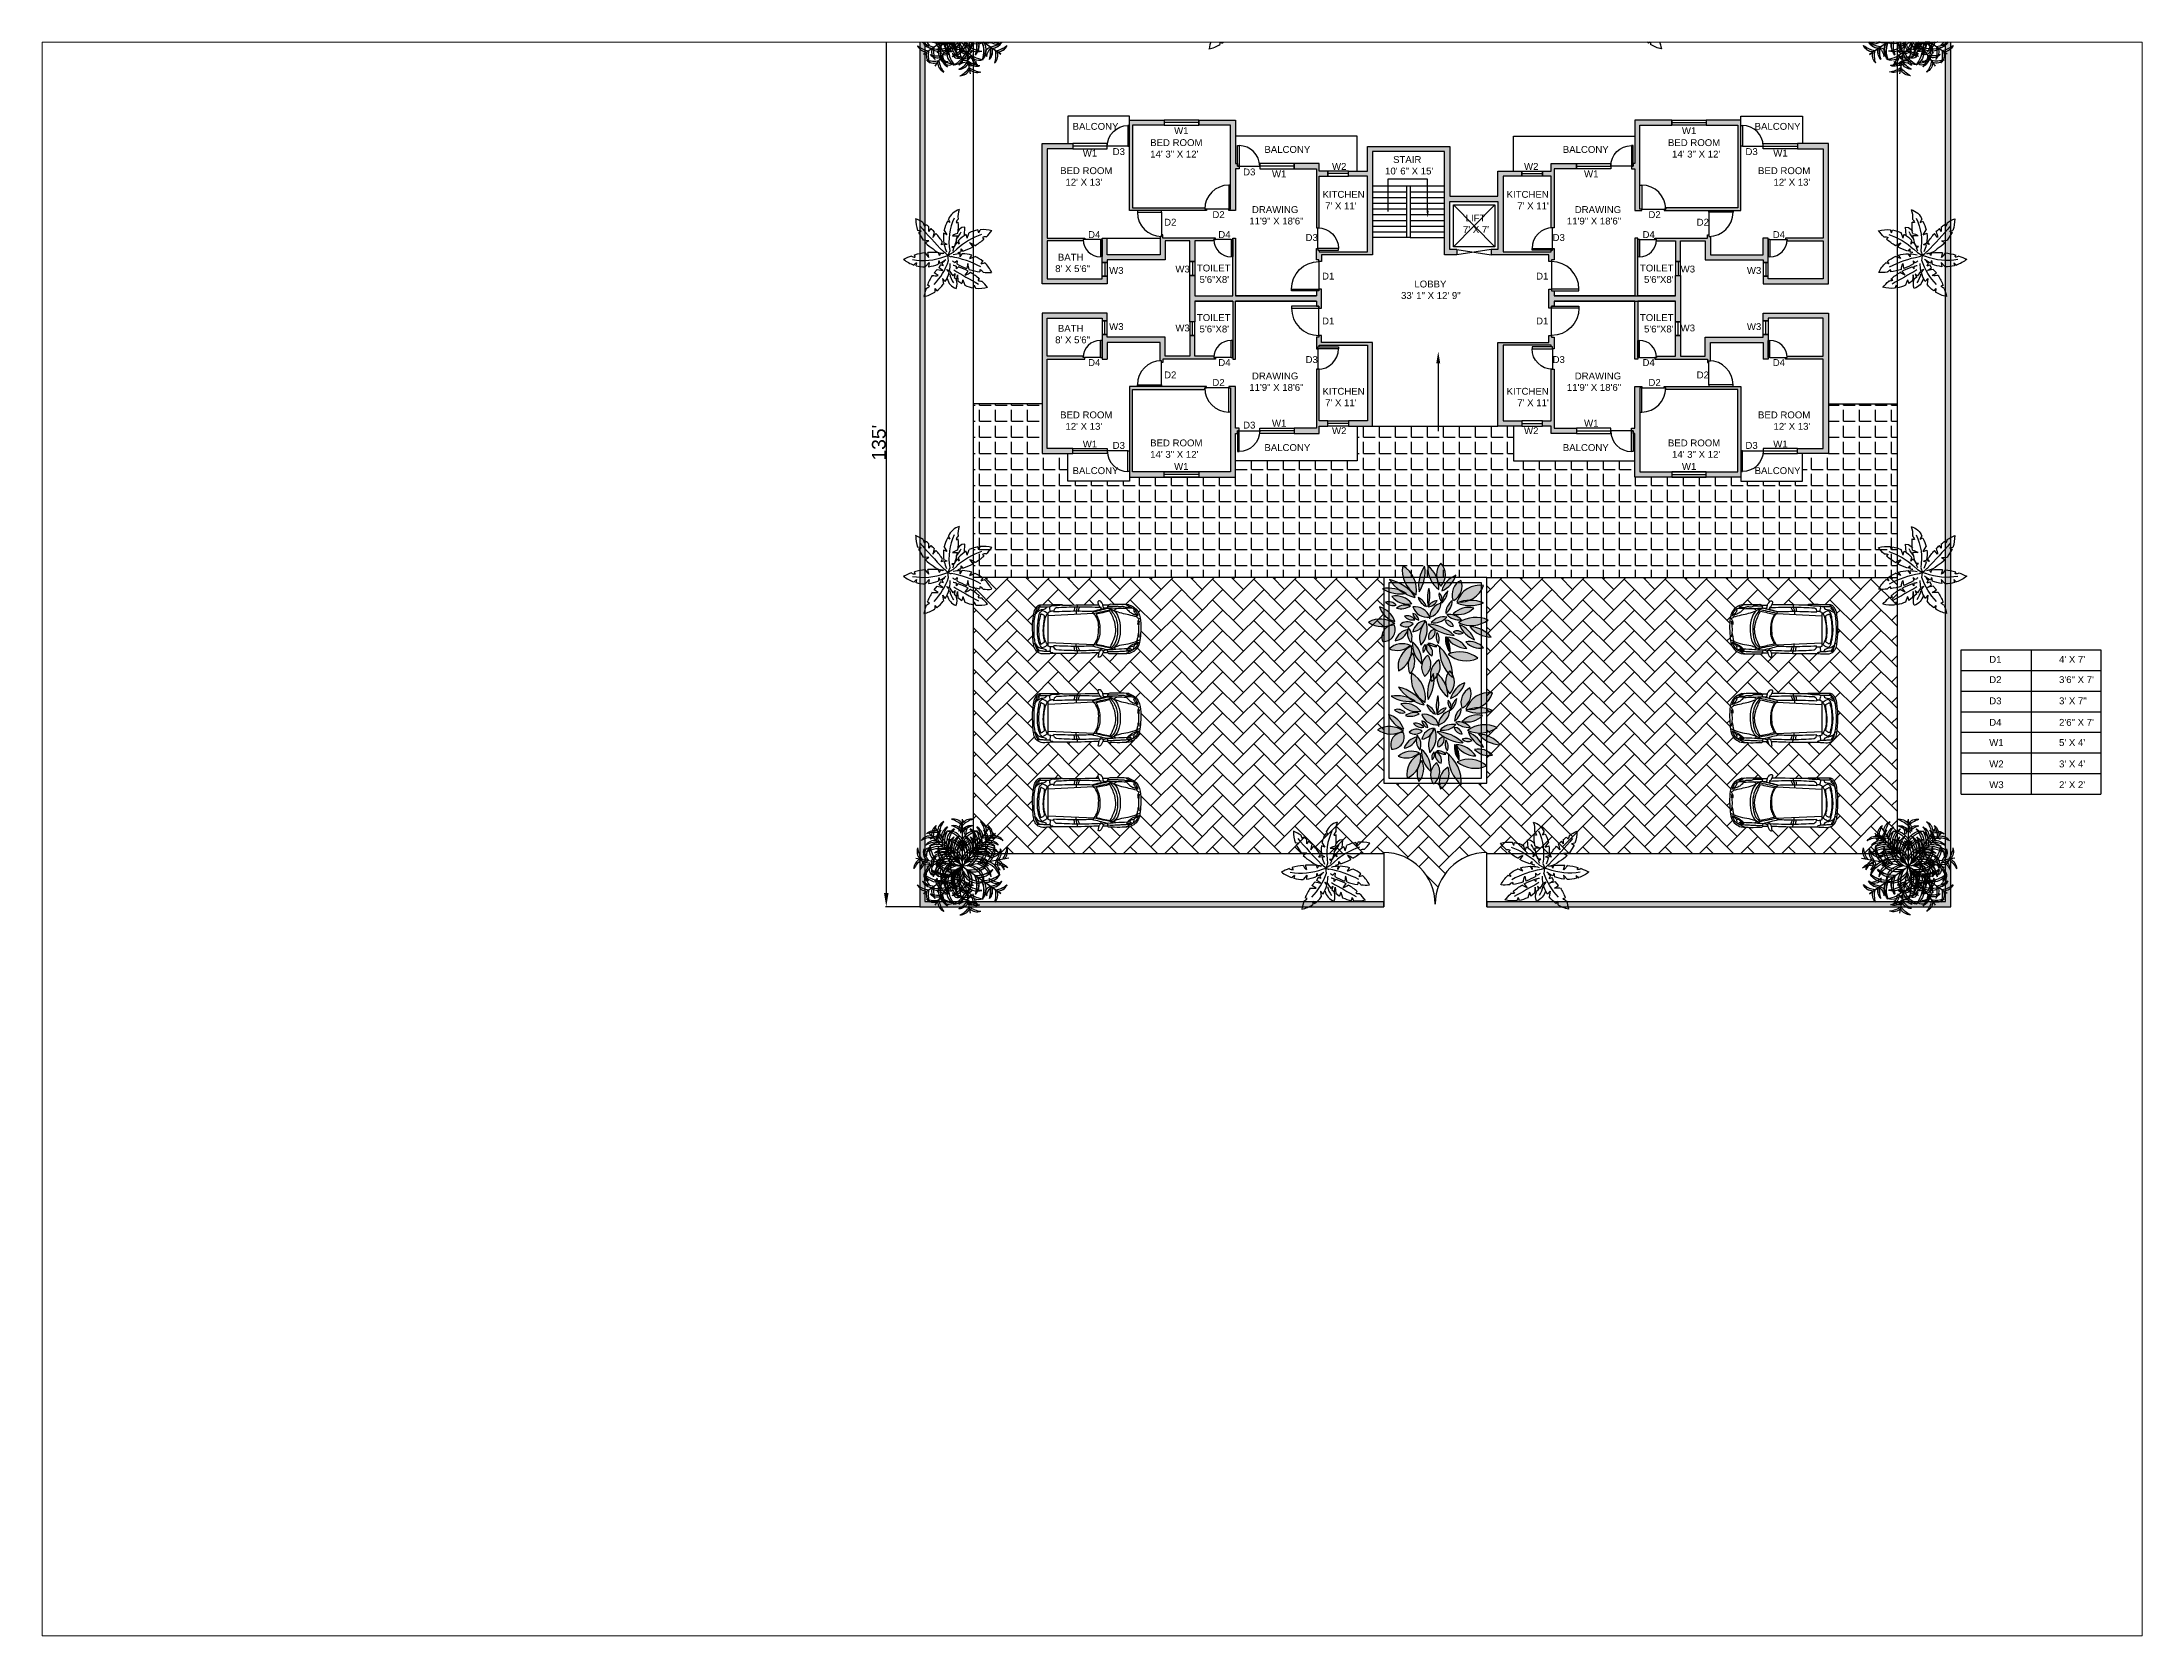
# Paper-space layout 'Layout1' of a CAD drawing. Header units: feet. Extents: x 26 to 231, y 20 to 176.
# The model-space entities are those that its viewports show. They can reach past a viewport. Long polylines and large blocks are cut down to what shows.
import ezdxf
from ezdxf import colors
from ezdxf.entities.mleader import LeaderData, LeaderLine
from ezdxf.math import Vec2, Vec3

# ---------------------------------------------------------------- set-up
doc = ezdxf.new("R2010")
doc.units = ezdxf.units.FT
for name, color, linetype in [('door', 3, 'Continuous'), ('stair direction', 2, 'Continuous'), ('window', 1, 'Continuous')]:
    doc.layers.add(name, color=color, linetype=linetype)
doc.styles.get("Standard").update_dxf_attribs({"font": 'arial.ttf'})
doc.dimstyles.new('ISO-25', dxfattribs={"dimtxt": 24, "dimasz": 24, "dimexe": 1.25, "dimexo": 0.625, "dimtad": 1, "dimlunit": 3, "dimtxsty": 'Standard', "dimcen": 2.5, "dimadec": 0, "dimazin": 0, "dimtfac": 1, "dimtmove": 0, "dimatfit": 3, "dimfxl": 1, "dimarcsym": 0})

psp = doc.layouts.get("Layout1")

msp = doc.modelspace()

# ---------------------------------------------------------------- texts
at = {"char_height": 12}
for s, width, insert, attachment_point in [(' BALCONY', 173.19479, (2588.639, 3454.526), 1), ('W1', 173.19479, (2770.576, 3447.026), 1), ('W1', 173.19479, (3682.324, 3447.026), 3), (' BALCONY', 173.19479, (3864.261, 3454.526), 3), ('D3', 173.19479, (2663.33, 3410.484), 1), ('BED ROOM\\P14\' 3" X 12\'', 173.19479, (2728.823, 3426.12), 1), (' BALCONY', 173.19479, (2923.567, 3414.235), 1), (' BALCONY', 173.19479, (3529.334, 3414.235), 3), ('BED ROOM\\P14\' 3" X 12\'', 173.19479, (3724.077, 3426.12), 3), ('D3', 173.19479, (3789.571, 3410.484), 3), ("BED ROOM\\P  12' X 13'", 173.19479, (2571.567, 3377.166), 1), ('W1', 173.19479, (2611.113, 3407.92), 1), ('D3', 173.19479, (2891.062, 3374.994), 1), ('W2', 173.19479, (3046.236, 3384.652), 1), ('   STAIR\\P10\' 6" X 15\'', 173.19479, (3138.893, 3396.596), 1), ('W2', 173.19479, (3406.664, 3384.652), 3), ("BED ROOM\\P  12' X 13'", 173.19479, (3881.334, 3377.166), 3), ('W1', 173.19479, (3841.787, 3407.92), 3), ('W1', 173.19479, (2941.438, 3371.618), 1), ('W1', 173.19479, (3511.462, 3371.618), 3), (' D2', 173.19479, (2832.724, 3300.456), 1), (' DRAWING\\P11\'9" X 18\'6"', 173.19479, (2901.802, 3309.278), 1), (" KITCHEN\\P  7' X 11'", 173.19479, (3024.973, 3335.842), 1), (" KITCHEN\\P  7' X 11'", 173.19479, (3424.687, 3335.842), 3), (' DRAWING\\P11\'9" X 18\'6"', 173.19479, (3551.098, 3309.278), 3), (' D2', 173.19479, (3620.176, 3300.456), 3), (' D4', 173.19479, (2615.691, 3265.648), 1), (' D2', 173.19479, (2748.45, 3287.269), 1), (' D4', 173.19479, (2843.077, 3265.648), 1), (" LIFT\\P7' X 7'", 173.19479, (3274.866, 3294.486), 1), (' D4', 173.19479, (3609.823, 3265.648), 3), (' D2', 173.19479, (3704.45, 3287.269), 3), (' D4', 173.19479, (3837.209, 3265.648), 3), ('D3', 173.19479, (3000.082, 3260.582), 1), ('D3', 173.19479, (3452.818, 3260.582), 3), ('    BATH \\P   8\' X 5\'6"', 113.76825, (2548.95, 3226.187), 1), ('W3', 173.19479, (2657.102, 3203.103), 1), ('W3', 173.19479, (2772.805, 3205.505), 1), ('TOILET\\P 5\'6"X8\'', 173.19479, (2810.343, 3207.308), 1), ('D1', 173.19479, (3028.859, 3193.138), 1), ('D1', 173.19479, (3424.041, 3193.138), 3), ('TOILET\\P 5\'6"X8\'', 173.19479, (3642.558, 3207.308), 3), ('W3', 173.19479, (3680.095, 3205.505), 3), ('W3', 173.19479, (3795.798, 3203.103), 3), ('     LOBBY\\P33\' 1" X 12\' 9"', 173.19479, (3166.808, 3179.339), 1), ('TOILET\\P 5\'6"X8\'', 173.19479, (2810.343, 3088.658), 7), ('TOILET\\P 5\'6"X8\'', 173.19479, (3642.558, 3088.658), 9), ('    BATH \\P   8\' X 5\'6"', 113.76825, (2548.95, 3069.779), 7), ('W3', 173.19479, (2657.102, 3092.863), 7), ('W3', 173.19479, (2772.805, 3090.461), 7), ('D1', 173.19479, (3028.859, 3102.827), 7), ('D1', 173.19479, (3424.041, 3102.827), 9), ('W3', 173.19479, (3680.095, 3090.461), 9), ('W3', 173.19479, (3795.798, 3092.863), 9), ('D3', 173.19479, (3000.082, 3035.383), 7), ('D3', 173.19479, (3452.818, 3035.383), 9), (' D4', 173.19479, (2615.691, 3030.317), 7), (' D2', 173.19479, (2748.45, 3008.696), 7), (' D2', 173.19479, (2832.724, 2995.51), 7), (' D4', 173.19479, (2843.077, 3030.317), 7), (' DRAWING\\P11\'9" X 18\'6"', 173.19479, (2901.802, 2986.688), 7), (' DRAWING\\P11\'9" X 18\'6"', 173.19479, (3551.098, 2986.688), 9), (' D4', 173.19479, (3609.823, 3030.317), 9), (' D2', 173.19479, (3620.176, 2995.51), 9), (' D2', 173.19479, (3704.45, 3008.696), 9), (' D4', 173.19479, (3837.209, 3030.317), 9), (" KITCHEN\\P  7' X 11'", 173.19479, (3024.973, 2960.123), 7), (" KITCHEN\\P  7' X 11'", 173.19479, (3424.687, 2960.123), 9), ("BED ROOM\\P  12' X 13'", 173.19479, (2571.567, 2918.8), 7), ('D3', 173.19479, (2891.062, 2920.972), 7), ('W1', 173.19479, (2941.438, 2924.347), 7), ('W1', 173.19479, (3511.462, 2924.347), 9), ("BED ROOM\\P  12' X 13'", 173.19479, (3881.334, 2918.8), 9), ('W1', 173.19479, (2611.113, 2888.046), 7), ('D3', 173.19479, (2663.33, 2885.481), 7), ('BED ROOM\\P14\' 3" X 12\'', 173.19479, (2728.823, 2869.845), 7), ('W2', 173.19479, (3046.236, 2911.314), 7), ('W2', 173.19479, (3406.664, 2911.314), 9), ('BED ROOM\\P14\' 3" X 12\'', 173.19479, (3724.077, 2869.845), 9), ('D3', 173.19479, (3789.571, 2885.481), 9), ('W1', 173.19479, (3841.787, 2888.046), 9), ('W1', 173.19479, (2770.576, 2848.939), 7), (' BALCONY', 173.19479, (2923.567, 2881.73), 7), (' BALCONY', 173.19479, (3529.334, 2881.73), 9), ('W1', 173.19479, (3682.324, 2848.939), 9), (' BALCONY', 173.19479, (2588.639, 2841.439), 7), (' BALCONY', 173.19479, (3864.261, 2841.439), 9), ('D1', 173.19479, (4193.769, 2524.206), 1), ("4' X 7'", 173.19479, (4315.678, 2524.206), 1), ('D2', 173.19479, (4193.769, 2488.894), 1), ('3\'6" X 7\'', 173.19479, (4315.678, 2488.894), 1), ('D3', 173.19479, (4193.769, 2451.848), 1), ('3\' X 7"', 173.19479, (4315.678, 2451.848), 1), ('D4', 173.19479, (4193.769, 2414.312), 1), ('2\'6" X 7\'', 173.19479, (4315.678, 2414.312), 1), ('W1', 173.19479, (4193.769, 2379.035), 1), ("5' X 4'", 173.19479, (4315.678, 2379.035), 1), ('W2', 173.19479, (4193.769, 2341.764), 1), ("3' X 4'", 173.19479, (4315.678, 2341.764), 1), ('W3', 173.19479, (4193.769, 2305.491), 1), ("2' X 2'", 173.19479, (4315.678, 2305.491), 1)]:
    msp.add_mtext_dynamic_manual_height_columns(s, width=width, gutter_width=12.5, heights=[0], dxfattribs=dict(at, insert=insert, attachment_point=attachment_point))

# ---------------------------------------------------------------- blocks, each defined once
blk = doc.blocks.new('*D2')
at = {"color": 0, "lineweight": -2, "transparency": 16777216}
for p, q in [((2325.8, 3706.5), (2266.7, 3706.5)), ((2268, 3682.5), (2268, 2110.5)), ((2325.8, 2086.5), (2266.7, 2086.5))]:
    blk.add_line(p, q, dxfattribs=at)
at = {"color": 0, "transparency": 16777216}
for points in [[(2264, 3682.5), (2272, 3682.5), (2268, 3706.5)], [(2264, 2110.5), (2272, 2110.5), (2268, 2086.5)]]:
    blk.add_solid(points, dxfattribs=at)
at = {"layer": 'Defpoints', "color": 0, "transparency": 16777216}
for p in [(2326.5, 3706.5), (2268, 2086.5), (2326.5, 2086.5)]:
    blk.add_point(p, dxfattribs=at)
at = {"color": 0, "transparency": 16777216, "insert": (2255.1, 2896.5), "char_height": 24, "attachment_point": 5, "rotation": 90}
blk.add_mtext("135'", dxfattribs=at)
blk = doc.blocks.new('suzuki top')
at = {"color": 7, "linetype": 'Continuous', "lineweight": 25, "ltscale": 6}
for p, q in [((14583.9, 514.5), (14571.2, 514.4)), ((14602.7, 504.7), (14664, 501.7)), ((14602.3, 462.7), (14664, 465.4))]:
    blk.add_line(p, q, dxfattribs=at)
blk.add_arc((14658.7, 451), 1.26, 100.5515, 182.0449, dxfattribs=at)
for points in [[(14555.8, 516.5), (14545.7, 510.4), (14541.3, 502.4), (14539.6, 487.9), (14540.1, 474.4), (14542.2, 462.7), (14547.4, 454.9), (14555, 450.8)], [(14543.1, 501.2), (14544.5, 505.1), (14546.2, 508.2), (14549.9, 511.6)], [(14548.9, 510.8), (14549.2, 509.1), (14548.2, 506.5), (14545.5, 503.6), (14543.7, 503)], [(14545.1, 500.1), (14555.5, 502.7), (14565.1, 504.9), (14575.2, 508.3)], [(14557.6, 511.9), (14558.7, 511.3), (14557.5, 509.7), (14553.2, 505.8), (14547.9, 503.3), (14545.4, 502.3)], [(14549.9, 511.6), (14557.6, 511.9)], [(14559.4, 516.6), (14556.3, 514.8), (14553.3, 513.6), (14551.9, 512.9)], [(14551.9, 512.9), (14560.3, 512.9)], [(14555.8, 516.5), (14568.2, 516.8), (14580, 517)], [(14558.7, 511.1), (14583.7, 511.9)], [(14560.3, 512.9), (14561.9, 513.6), (14563.5, 513.9), (14569.1, 513.8), (14571.2, 514.4)], [(14583.7, 511.9), (14575.7, 508.7), (14569.9, 499.9), (14567.1, 484.2), (14569, 469.3), (14574.4, 460), (14577.8, 457.6)], [(14580.4, 509.9), (14574.8, 502.2), (14571, 488.9), (14571.7, 472.9), (14576.9, 461.1), (14580.6, 458.2)], [(14575.7, 508.6), (14574.1, 510.2), (14571.9, 511.5)], [(14602.7, 504.7), (14578.6, 510.3)], [(14580, 517), (14582.4, 516.5), (14583.7, 515.3), (14583.9, 514.5)], [(14583.3, 515.9), (14590.4, 515.9)], [(14583.7, 511.9), (14583.7, 514.5)], [(14604.4, 506.7), (14583.7, 511.9)], [(14585.2, 512.2), (14605.3, 507.2)], [(14585.3, 511.5), (14588.2, 512), (14590, 513), (14590.2, 513.5)], [(14590.2, 513.5), (14590.4, 515.9), (14592.2, 519.2), (14594.1, 521.1), (14595.9, 521.5), (14596.7, 521.1)], [(14593, 512.5), (14625.3, 513.3), (14653.4, 512.2)], [(14620.5, 513.3), (14621.8, 513), (14622.9, 511.4), (14623.5, 509.9), (14623.9, 508.1), (14623.5, 507.6)], [(14673.5, 516.3), (14661.3, 516.5), (14651.1, 516.6), (14646.6, 516.6), (14645, 516.3), (14644.7, 516)], [(14644.7, 516), (14652.2, 515), (14657.8, 514.9), (14659.8, 515.1)], [(14653.4, 512.2), (14655.9, 510), (14656.8, 506.7)], [(14656.6, 507.9), (14659.5, 507.9), (14664, 505.6)], [(14660.9, 514.2), (14660.2, 514.6), (14659.8, 515.1)], [(14676.5, 513.8), (14670.5, 513.5), (14666.2, 513.7), (14661.8, 513.9), (14660.9, 514.2)], [(14664, 503.9), (14666.7, 506.1), (14669.7, 507.8), (14672.5, 508.6)], [(14666.2, 513.7), (14667.3, 511.6), (14670.1, 510.1), (14673.4, 509.5), (14676.7, 508), (14679.9, 505.8), (14681.4, 503.8)], [(14672.6, 508.2), (14672.4, 509), (14672.6, 509.7)], [(14672.4, 458.8), (14674.5, 461), (14676.2, 465.2), (14677.6, 471.2), (14678.6, 481.5), (14678, 491.1), (14676.8, 500), (14674.9, 505.9), (14672.6, 508.2)], [(14678.9, 453.1), (14682.1, 457.4), (14683.8, 464.2), (14684.7, 473.2), (14685, 484.8), (14684.9, 493.7), (14684, 500.1), (14682.5, 508.6), (14679.4, 513.5), (14676.6, 515.9), (14673.5, 516.3)], [(14681.2, 464.1), (14682.5, 470.8), (14683.1, 479.3), (14683, 489.8), (14682.2, 499.5), (14681.3, 504.1), (14679.6, 509.7), (14676.5, 513.7), (14673.5, 516.3)], [(14680.4, 507.9), (14678.4, 508.9), (14677.1, 510), (14676.1, 511.2), (14676.1, 512.2)], [(14676.1, 512.2), (14677.2, 512.2), (14678.2, 511.8)], [(14541.7, 494.9), (14542.4, 489.7), (14542.9, 483), (14542.3, 476.1), (14541.7, 472.7)], [(14542.3, 498.2), (14542.2, 497.2), (14543, 495.4), (14543.5, 494.4), (14543.6, 489.4)], [(14544.8, 503.3), (14545.4, 502.2), (14545, 499.9), (14542.3, 498.2)], [(14580.6, 459.4), (14573.3, 480.3), (14574.7, 493), (14577.8, 501.1), (14581.1, 507.8)], [(14581.1, 507.8), (14599.7, 503.7)], [(14599.7, 503.7), (14595.4, 492.7), (14594.6, 484), (14595.1, 474.8), (14597.3, 468.6), (14599.8, 463.5)], [(14602.3, 462.7), (14598, 471.1), (14596.4, 481), (14596.5, 491.3), (14600, 500.9), (14604.4, 506.7)], [(14605.3, 507.2), (14626.6, 507.6), (14656.8, 506.7)], [(14664, 460.8), (14664, 505.6)], [(14665.2, 462.8), (14668.7, 470.7), (14670, 479.7), (14669.3, 490.9), (14667.5, 499.7), (14665, 504.8)], [(14669.2, 466.2), (14668.9, 466.9), (14668.9, 468.1), (14669.4, 470), (14670.4, 476), (14670.6, 482.7), (14670, 490.5), (14669.1, 496.7), (14668.9, 498.9), (14668.9, 501)], [(14668.9, 501), (14669.1, 501.5), (14670.7, 502.7), (14672.6, 503.5), (14673.7, 503.7), (14674.2, 503.5)], [(14681.4, 503.8), (14682.7, 503), (14683.6, 503.1)], [(14540.6, 469.5), (14544.9, 467.4), (14557, 463.6), (14568.1, 461.5), (14574.6, 459.1), (14577.9, 457.5), (14580.2, 456), (14580.5, 455.7)], [(14542.6, 478.9), (14544.1, 472), (14544.9, 467.4)], [(14542.9, 466), (14546.1, 459.3), (14550.4, 455.5)], [(14542.9, 466), (14543.7, 465.7), (14545.2, 464.3), (14546.7, 463), (14548.3, 461.6), (14549.3, 457.9)], [(14544.9, 467.4), (14545.7, 464.9)], [(14545.7, 464.9), (14550.1, 463), (14553.7, 460.9), (14557.4, 457.5), (14558.7, 455.5)], [(14549.3, 457.9), (14549.2, 457.2), (14548.7, 456.8)], [(14555, 457.7), (14553.5, 459.7), (14551.4, 460.7), (14548.9, 461.1)], [(14550.2, 455.6), (14551.2, 456.1), (14552.7, 456.1)], [(14550.4, 455.5), (14554.9, 453.1), (14559.4, 451)], [(14552.7, 456.1), (14553.1, 456.9), (14553.4, 457.2)], [(14553.4, 457.2), (14557.6, 457.2)], [(14558.7, 455.5), (14553.9, 455.5)], [(14557.6, 457.2), (14573.2, 456.5)], [(14573.2, 456.5), (14576.2, 458.4)], [(14573.2, 456.5), (14580.5, 455.7), (14585.1, 455.7), (14587.6, 455.2), (14590.3, 453.7)], [(14577.8, 457.6), (14602.3, 462.7)], [(14599.8, 463.5), (14580.6, 459.4)], [(14581.9, 450.6), (14583.6, 451.1), (14584, 452.3), (14584.2, 454.2), (14585, 455.7)], [(14583.9, 451.8), (14588.4, 451.9), (14590.7, 451.9)], [(14585, 455.7), (14605.1, 460.8)], [(14590.3, 453.7), (14590.6, 454.9), (14592.5, 455.3), (14593.5, 455.4)], [(14590.3, 453.7), (14591.4, 449.9), (14593.6, 446.7), (14595, 445.8), (14596.8, 446)], [(14592.7, 455.3), (14592.9, 456.6), (14593.5, 457.9)], [(14593.5, 455.4), (14625, 454.6), (14653.2, 455.7)], [(14596.8, 446), (14596.2, 449.9), (14594.9, 453.6), (14593.5, 455.4)], [(14595.7, 452), (14615, 451.3), (14634.1, 451), (14657.4, 450.9)], [(14605.1, 460.8), (14603.2, 461.9), (14602.3, 462.7)], [(14605.1, 460.8), (14626.3, 460.4), (14656.5, 461.2)], [(14620.2, 454.6), (14621.5, 454.9), (14622.6, 456.5), (14623.3, 458), (14623.6, 459.8), (14623.2, 460.4)], [(14624.5, 451.1), (14625.4, 456.3), (14626.2, 459.7), (14626.4, 461.8), (14626.4, 464.2)], [(14653.2, 455.7), (14655.7, 457.9), (14656.5, 461.2)], [(14656.4, 460), (14659.3, 459.7), (14664, 460.8)], [(14657.4, 450.9), (14666.2, 450.4), (14675.8, 451.3), (14678.9, 453.1)], [(14661, 452.8), (14659.1, 452.2), (14658.4, 452.2)], [(14660.9, 459.9), (14661.5, 457.1), (14661.5, 453.9), (14661, 452.8)], [(14661.4, 453.7), (14669.5, 453.8), (14674.6, 454.3), (14677.5, 454), (14679.3, 453.9)], [(14672.4, 458.8), (14669.2, 459.8), (14665.7, 462.3), (14664, 463.9)], [(14672.7, 457.9), (14669.9, 457.3), (14667.7, 456.2), (14666.3, 453.5)], [(14674.5, 464.3), (14674.1, 463.9), (14672.6, 464.1), (14669.2, 466.2)], [(14672.7, 457.9), (14672.4, 458.8)], [(14681.2, 464.1), (14679.4, 461.1), (14677, 459.4), (14673.9, 458.1), (14672.7, 457.9)], [(14680.3, 459.4), (14679.1, 459.2), (14677.9, 457.8), (14677.1, 456.2), (14676, 454.2)], [(14677.4, 454), (14679.7, 457.7), (14681.2, 464.1)], [(14683.8, 464.3), (14682.2, 464.4), (14681.2, 464.1)], [(14555, 450.8), (14567.8, 450.3), (14581.9, 450.6)]]:
    blk.add_spline(points, degree=3, dxfattribs=at)
for points, knots in [([(14596.7, 521.1), (14596.9, 520.9), (14597.7, 520), (14596.6, 517), (14595.4, 515), (14594.5, 512.8), (14593.6, 512.9), (14593.2, 512.6), (14593, 512.5)], [0, 0, 0, 0, 0.740303, 3.635694, 7.885888, 8.970045, 9.660131, 10.34834, 10.34834, 10.34834, 10.34834]), ([(14593, 512.5), (14593.1, 512.1), (14593.2, 511.3), (14593.6, 510.5), (14593.8, 510.1)], [0.161086, 0.161086, 0.161086, 0.161086, 1.309064, 2.739967, 2.739967, 2.739967, 2.739967]), ([(14624.9, 516.1), (14625, 514.6), (14625.4, 512), (14626.6, 508.7), (14626.7, 506), (14626.6, 504.5), (14626.6, 503.8)], [0.697947, 0.697947, 0.697947, 0.697947, 5.272089, 8.72598, 10.896394, 13.248995, 13.248995, 13.248995, 13.248995]), ([(14629.1, 513.3), (14629, 513.2), (14628.7, 512.6), (14628.8, 511.2), (14629, 509.6), (14629.2, 507.9), (14630.1, 507.6), (14630.3, 507.6)], [1.099039, 1.099039, 1.099039, 1.099039, 1.349015, 3.223964, 4.866104, 6.749031, 7.408163, 7.408163, 7.408163, 7.408163]), ([(14661.2, 507.7), (14661.4, 508.9), (14661.8, 510.8), (14662.1, 512.9), (14661.8, 513.9)], [0, 0, 0, 0, 2.862768, 5.90438, 5.90438, 5.90438, 5.90438]), ([(14674.2, 503.5), (14675.1, 500), (14676.8, 493.5), (14677, 482.4), (14676.7, 472.7), (14675.1, 466.4), (14674.5, 464.3)], [0.390134, 0.390134, 0.390134, 0.390134, 11.100088, 20.61141, 33.467195, 40.066296, 40.066296, 40.066296, 40.066296]), ([(14552.8, 454.2), (14555.2, 454.1), (14558.7, 454), (14564.2, 453.6), (14569.1, 453.4), (14575.6, 453), (14580.4, 452.9), (14583.6, 453.1), (14584, 453.2)], [0, 0, 0, 0, 7.059353, 10.569108, 16.602063, 21.77478, 29.849086, 31.229924, 31.229924, 31.229924, 31.229924]), ([(14628.8, 454.7), (14628.8, 454.7), (14628.4, 455.3), (14628.6, 456.7), (14628.8, 458.4), (14629, 460.1), (14629.8, 460.3), (14630, 460.4)], [1.099039, 1.099039, 1.099039, 1.099039, 1.349015, 3.223964, 4.866104, 6.749031, 7.408163, 7.408163, 7.408163, 7.408163])]:
    blk.add_open_spline(points, degree=3, knots=knots, dxfattribs=at)
blk.add_open_spline([(14644.7, 516), (14628.5, 516.1), (14612.3, 516.2), (14596.1, 516.3)], degree=3, dxfattribs=at)
blk = doc.blocks.new('A$C043747C0')
at = {"xscale": 0.02598, "yscale": 0.02598, "zscale": 0.02598}
blk.add_blockref('suzuki top', (-377.74, -11.58), dxfattribs=at)
blk = doc.blocks.new('A$C5D061C3B')
at = {"color": 96}
for p in [(1.48, 6.08), (5.71, 5.71), (1.48, 0.67), (6.08, 1.48)]:
    blk.add_line(p, (3.38, 3.38), dxfattribs=at)
at = {"color": 72}
for p in [(5.26, 6.09), (1.03, 5.72), (0.66, 1.49), (6.07, 1.49)]:
    blk.add_line(p, (3.37, 3.38), dxfattribs=at)
at = {"color": 40}
for p in [(3.38, 6.68), (0.13, 3.95), (6.63, 3.95), (3.95, 0.13)]:
    blk.add_line(p, (3.38, 3.38), dxfattribs=at)
at = {"color": 96}
for centre, radius, start, end in [((1.41, 5.11), 0.762, 71.29, 134.6243), ((2.42, 5.82), 0.762, 115.3757, 178.71), ((3.44, 5.44), 1.72, 141.6206, 170.9237), ((2.68, 5.45), 0.762, 115.3757, 178.71), ((3.7, 5.07), 1.72, 141.6206, 170.9237), ((3.34, 5.09), 1.06, 119.6063, 189.7511), ((4.18, 4.87), 1.77, 139.9634, 183.6288), ((3.87, 5.83), 0.38, 94.742, 213.7475), ((4.45, 5.68), 0.826, 139.618, 183.2106), ((2.85, 4.99), 1.77, 346.3712, 30.0366), ((3.71, 5.06), 1.06, 340.2489, 50.3937), ((3.36, 5.1), 1.72, 359.0763, 28.3794), ((4.43, 5.29), 0.762, 351.29, 54.6243), ((4.74, 5.61), 0.762, 351.29, 54.6243), ((3.68, 5.42), 1.72, 359.0763, 28.3794), ((1.12, 4.31), 0.38, 94.742, 213.7475), ((1.7, 4.16), 0.826, 139.618, 183.2106), ((1.42, 4.03), 1.72, 79.0763, 108.3794), ((1.78, 3.99), 1.06, 60.2489, 130.3937), ((1.7, 3.14), 1.77, 66.3712, 110.0366), ((1.67, 4.74), 0.762, 71.29, 134.6243), ((1.68, 3.66), 1.72, 79.0763, 108.3794), ((2.12, 3.5), 1.06, 60.2489, 130.3937), ((2.05, 2.64), 1.77, 66.3712, 110.0366), ((3.69, 4.6), 1.06, 119.6063, 189.7511), ((4.52, 4.38), 1.77, 139.9634, 183.6288), ((4.04, 4.21), 1.03, 111.3654, 211.5741), ((4.7, 4.01), 1.56, 131.8122, 193.3335), ((2.19, 4.23), 1.56, 336.6665, 38.1878), ((2.87, 4.32), 1.03, 318.4259, 58.6346), ((3.28, 4.63), 1.06, 340.2489, 50.3937), ((2.42, 4.56), 1.77, 346.3712, 30.0366), ((4.99, 2.85), 1.77, 59.9634, 103.6288), ((5.06, 3.71), 1.06, 39.6063, 109.7511), ((5.1, 3.36), 1.72, 61.6206, 90.9237), ((5.29, 4.43), 0.762, 35.3757, 98.71), ((5.42, 3.68), 1.72, 61.6206, 90.9237), ((5.61, 4.74), 0.762, 35.3757, 98.71), ((1.07, 2.75), 0.376, 122.0577, 257.8533), ((1.37, 2.75), 0.529, 140.1845, 223.654), ((2.19, 0.02), 3.57, 70.4772, 111.6585), ((1.45, 3.13), 0.376, 122.0577, 257.8533), ((1.59, 3.67), 0.38, 94.742, 213.7475), ((1.75, 3.13), 0.529, 140.1845, 223.654), ((2.16, 3.52), 0.826, 139.618, 183.2106), ((2.01, 3.07), 0.506, 93.8744, 233.9763), ((2.36, 3.05), 1.03, 38.4259, 138.6346), ((2.33, 2.35), 1.56, 56.6665, 118.1878), ((2.33, 4.4), 1.56, 241.8122, 303.3335), ((2.36, 3.71), 1.03, 221.3654, 321.5741), ((2.49, 2.93), 0.825, 128.7536, 199.097), ((2.39, 3.75), 0.574, 99.9865, 199.4034), ((3.6, 3.31), 1.65, 142.5759, 170.8942), ((2.9, 2.8), 0.855, 116.4477, 194.3672), ((4.74, 1.78), 2.79, 140.4007, 163.139), ((2.84, 3.74), 0.372, 69.2257, 210.1279), ((3.11, 3.59), 0.515, 105.4398, 183.6694), ((4.04, 2.54), 1.03, 148.4259, 248.6346), ((4.7, 2.74), 1.56, 166.6665, 228.1878), ((4.23, 2.19), 1.56, 51.8122, 113.3335), ((4.32, 2.87), 1.03, 31.3654, 131.5741), ((4.01, 4.7), 1.56, 256.6665, 318.1878), ((2.35, 2.33), 1.56, 331.8122, 33.3335), ((4.21, 4.04), 1.03, 238.4259, 338.6346), ((3.05, 2.36), 1.03, 311.3654, 51.5741), ((4.56, 2.42), 1.77, 59.9634, 103.6288), ((4.38, 4.52), 1.77, 266.3712, 310.0366), ((4.63, 3.28), 1.06, 39.6063, 109.7511), ((4.6, 3.69), 1.06, 260.2489, 330.3937), ((5.74, 1.77), 1.72, 61.6206, 90.9237), ((5.93, 2.84), 0.762, 35.3757, 98.71), ((1.7, 3.62), 1.77, 249.9634, 293.6288), ((1.78, 2.76), 1.06, 229.6063, 299.7511), ((1.67, 2.01), 0.762, 225.3757, 288.71), ((1.68, 3.1), 1.72, 251.6206, 280.9237), ((2.05, 4.11), 1.77, 249.9634, 293.6288), ((2.12, 3.25), 1.06, 229.6063, 299.7511), ((3.34, 1.66), 1.06, 170.2489, 240.3937), ((4.18, 1.89), 1.77, 176.3712, 220.0366), ((3.69, 2.16), 1.06, 170.2489, 240.3937), ((4.52, 2.38), 1.77, 176.3712, 220.0366), ((5.81, 1.75), 1.72, 189.0763, 218.3794), ((2.64, 2.05), 1.77, 339.9634, 23.6288), ((3.5, 2.12), 1.06, 319.6063, 29.7511), ((4.87, 4.18), 1.77, 266.3712, 310.0366), ((3.14, 1.7), 1.77, 339.9634, 23.6288), ((3.99, 1.78), 1.06, 319.6063, 29.7511), ((5.09, 3.34), 1.06, 260.2489, 330.3937), ((3.66, 1.68), 1.72, 341.6206, 10.9237), ((4.74, 1.67), 0.762, 315.3757, 18.71), ((5.07, 3.7), 1.72, 279.0763, 308.3794), ((5.45, 2.68), 0.762, 271.29, 334.6243), ((5.44, 3.44), 1.72, 279.0763, 308.3794), ((5.82, 2.42), 0.762, 271.29, 334.6243), ((1.42, 2.73), 1.72, 251.6206, 280.9237), ((1.41, 1.64), 0.762, 225.3757, 288.71), ((2.42, 0.94), 0.762, 181.29, 244.6243), ((3.44, 1.31), 1.72, 189.0763, 218.3794), ((2.68, 1.31), 0.762, 181.29, 244.6243), ((3.7, 1.68), 1.72, 189.0763, 218.3794), ((3.68, 0.11), 0.826, 86.7894, 130.382), ((3.53, 0.69), 0.38, 56.2525, 175.258), ((4.79, 1.38), 0.762, 181.29, 244.6243)]:
    blk.add_arc(centre, radius, start, end, dxfattribs=at)
at = {"color": 72}
for centre, radius, start, end in [((2, 5.62), 0.762, 125.3757, 188.71), ((3.07, 5.42), 1.72, 151.6206, 180.9237), ((2.32, 5.3), 0.762, 125.3757, 188.71), ((3.39, 5.1), 1.72, 151.6206, 180.9237), ((3.03, 5.06), 1.06, 129.6063, 199.7511), ((3.89, 4.99), 1.77, 149.9634, 193.6288), ((3.9, 5.94), 0.762, 125.3757, 188.71), ((4.97, 5.74), 1.72, 151.6206, 180.9237), ((3.4, 5.09), 1.06, 350.2489, 60.3937), ((2.57, 4.87), 1.77, 356.3712, 40.0366), ((4.06, 5.45), 0.762, 1.29, 64.6243), ((3.05, 5.07), 1.72, 9.0763, 38.3794), ((3.3, 5.44), 1.72, 9.0763, 38.3794), ((4.32, 5.82), 0.762, 1.29, 64.6243), ((1.13, 4.75), 0.762, 81.29, 144.6243), ((1.32, 3.68), 1.72, 89.0763, 118.3794), ((1.45, 4.43), 0.762, 81.29, 144.6243), ((1.64, 3.36), 1.72, 89.0763, 118.3794), ((1.68, 3.71), 1.06, 70.2489, 140.3937), ((1.76, 2.85), 1.77, 76.3712, 120.0366), ((3.46, 4.64), 1.06, 129.6063, 199.7511), ((4.32, 4.56), 1.77, 149.9634, 193.6288), ((3.87, 4.32), 1.03, 121.3654, 221.5741), ((4.56, 4.24), 1.56, 141.8122, 203.3335), ((2.71, 4.22), 1.03, 328.4259, 68.6346), ((2.04, 4.02), 1.56, 346.6665, 48.1878), ((2.22, 4.38), 1.77, 356.3712, 40.0366), ((3.05, 4.6), 1.06, 350.2489, 60.3937), ((4.7, 2.65), 1.77, 69.9634, 113.6288), ((4.62, 3.51), 1.06, 49.6063, 119.7511), ((5.04, 3.14), 1.77, 69.9634, 113.6288), ((4.96, 4), 1.06, 49.6063, 119.7511), ((5.07, 3.66), 1.72, 71.6206, 100.9237), ((5.07, 4.75), 0.762, 45.3757, 108.71), ((4.99, 5.81), 1.72, 279.0763, 308.3794), ((5.36, 4.79), 0.762, 271.29, 334.6243), ((0.91, 3.88), 0.38, 184.742, 303.7475), ((1.06, 4.45), 0.826, 229.618, 273.2106), ((2.14, 3.69), 1.06, 209.6063, 279.7511), ((2.37, 4.53), 1.77, 229.9634, 273.6288), ((2.11, 3.29), 1.06, 70.2489, 140.3937), ((2.18, 2.43), 1.77, 76.3712, 120.0366), ((2.43, 2.88), 1.03, 48.4259, 148.6346), ((2.51, 2.19), 1.56, 66.6665, 128.1878), ((2.73, 4.7), 1.56, 221.8122, 283.3335), ((2.53, 4.04), 1.03, 201.3654, 301.5741), ((3, 2.84), 0.372, 159.2257, 300.1279), ((3.15, 3.11), 0.515, 195.4398, 273.6694), ((3.7, 2.37), 1.03, 128.4259, 228.6346), ((4.39, 2.33), 1.56, 146.6665, 208.1878), ((6.73, 2.19), 3.57, 160.4772, 201.6585), ((4.41, 2.36), 1.56, 61.8122, 123.3335), ((4.38, 3.05), 1.03, 41.3654, 141.5741), ((4, 4.7), 1.56, 256.6665, 318.1878), ((2.34, 2.33), 1.56, 331.8122, 33.3335), ((4.2, 4.04), 1.03, 238.4259, 338.6346), ((3.03, 2.37), 1.03, 311.3654, 51.5741), ((4.36, 4.53), 1.77, 266.3712, 310.0366), ((4.59, 3.69), 1.06, 260.2489, 330.3937), ((6.05, 3.53), 0.38, 146.2525, 265.258), ((6.63, 3.68), 0.826, 176.7894, 220.382), ((0.93, 2.42), 0.762, 205.3757, 268.71), ((1.3, 3.44), 1.72, 231.6206, 260.9237), ((1.67, 3.7), 1.72, 231.6206, 260.9237), ((1.3, 2.68), 0.762, 205.3757, 268.71), ((1.87, 4.18), 1.77, 229.9634, 273.6288), ((1.65, 3.35), 1.06, 209.6063, 279.7511), ((1.63, 1.42), 0.762, 161.29, 224.6243), ((2.72, 1.42), 1.72, 169.0763, 198.3794), ((2, 1.68), 0.762, 161.29, 224.6243), ((3.09, 1.68), 1.72, 169.0763, 198.3794), ((2.75, 1.78), 1.06, 150.2489, 220.3937), ((3.61, 1.71), 1.77, 156.3712, 200.0366), ((3.24, 2.13), 1.06, 150.2489, 220.3937), ((4.1, 2.05), 1.77, 156.3712, 200.0366), ((3.43, 3.6), 1.65, 232.5759, 260.8942), ((2.99, 2.39), 0.574, 189.9865, 289.4034), ((3.23, 2.17), 0.826, 229.618, 273.2106), ((3.08, 1.59), 0.38, 184.742, 303.7475), ((3.81, 2.49), 0.825, 218.7536, 289.097), ((3.67, 2.01), 0.506, 183.8744, 323.9763), ((3.94, 2.91), 0.855, 206.4477, 284.3672), ((4.96, 4.75), 2.79, 230.4007, 253.139), ((2.63, 2.05), 1.77, 339.9634, 23.6288), ((3.49, 2.13), 1.06, 319.6063, 29.7511), ((4.86, 4.18), 1.77, 266.3712, 310.0366), ((3.12, 1.71), 1.77, 339.9634, 23.6288), ((3.98, 1.78), 1.06, 319.6063, 29.7511), ((5.08, 3.35), 1.06, 260.2489, 330.3937), ((3.64, 1.68), 1.72, 341.6206, 10.9237), ((4.73, 1.68), 0.762, 315.3757, 18.71), ((5.06, 3.7), 1.72, 279.0763, 308.3794), ((5.43, 2.68), 0.762, 271.29, 334.6243), ((4.01, 1.42), 1.72, 341.6206, 10.9237), ((5.1, 1.42), 0.762, 315.3757, 18.71), ((5.43, 3.44), 1.72, 279.0763, 308.3794), ((5.8, 2.42), 0.762, 271.29, 334.6243), ((2.43, 1.12), 0.38, 184.742, 303.7475), ((2.58, 1.7), 0.826, 229.618, 273.2106), ((3.62, 1.75), 0.529, 230.1845, 313.654), ((3.61, 1.45), 0.376, 212.0577, 347.8533), ((4, 1.37), 0.529, 230.1845, 313.654), ((3.99, 1.07), 0.376, 212.0577, 347.8533)]:
    blk.add_arc(centre, radius, start, end, dxfattribs=at)
at = {"color": 40}
for centre, radius, start, end in [((2.76, 5.92), 0.762, 36.29, 99.6243), ((2.14, 5.03), 1.72, 44.0763, 73.3794), ((2.76, 5.47), 0.762, 36.29, 99.6243), ((2.14, 4.58), 1.72, 44.0763, 73.3794), ((3.99, 5.92), 0.762, 80.3757, 143.71), ((4.61, 5.03), 1.72, 106.6206, 135.9237), ((3.99, 5.47), 0.762, 80.3757, 143.71), ((4.61, 4.58), 1.72, 106.6206, 135.9237), ((0.98, 4.42), 0.762, 160.3757, 223.71), ((1.96, 4.88), 1.72, 186.6206, 215.9237), ((1.42, 4.35), 0.762, 160.3757, 223.71), ((2.41, 4.8), 1.72, 186.6206, 215.9237), ((2.14, 4.56), 1.06, 164.6063, 234.7511), ((2.89, 5), 1.77, 184.9634, 228.6288), ((1.99, 5.46), 0.38, 139.742, 258.7475), ((2.51, 5.76), 0.826, 184.618, 228.2106), ((2.73, 4.46), 1.06, 164.6063, 234.7511), ((3.48, 4.89), 1.77, 184.9634, 228.6288), ((2.36, 3.69), 1.03, 3.4259, 103.6346), ((1.93, 3.14), 1.56, 21.6665, 83.1878), ((3.25, 4.43), 1.03, 156.3654, 256.5741), ((3.86, 4.76), 1.56, 176.8122, 238.3335), ((1.87, 4.14), 1.77, 31.3712, 75.0366), ((2.42, 4.8), 1.06, 25.2489, 95.3937), ((2.42, 4.2), 1.06, 25.2489, 95.3937), ((1.87, 3.54), 1.77, 31.3712, 75.0366), ((4.4, 3.69), 1.03, 76.3654, 176.5741), ((4.33, 4.8), 1.06, 84.6063, 154.7511), ((4.89, 4.14), 1.77, 104.9634, 148.6288), ((4.89, 3.54), 1.77, 104.9634, 148.6288), ((4.33, 4.2), 1.06, 84.6063, 154.7511), ((4.82, 3.14), 1.56, 96.8122, 158.3335), ((2.89, 4.76), 1.56, 301.6665, 3.1878), ((3.5, 4.43), 1.03, 283.4259, 23.6346), ((3.27, 4.89), 1.77, 311.3712, 355.0366), ((4.02, 4.46), 1.06, 305.2489, 15.3937), ((5.56, 4.81), 0.762, 80.3757, 143.71), ((6.18, 3.91), 1.72, 106.6206, 135.9237), ((3.87, 5), 1.77, 311.3712, 355.0366), ((4.61, 4.56), 1.06, 305.2489, 15.3937), ((4.35, 4.8), 1.72, 324.0763, 353.3794), ((5.34, 4.35), 0.762, 316.29, 19.6243), ((4.79, 4.88), 1.72, 324.0763, 353.3794), ((5.78, 4.42), 0.762, 316.29, 19.6243), ((0.76, 3.21), 0.762, 116.29, 179.6243), ((1.53, 2.45), 1.72, 124.0763, 153.3794), ((1.21, 3.14), 0.762, 116.29, 179.6243), ((1.98, 2.37), 1.72, 124.0763, 153.3794), ((1.81, 2.68), 1.06, 105.2489, 175.3937), ((2.36, 2.02), 1.77, 111.3712, 155.0366), ((2.4, 2.58), 1.06, 105.2489, 175.3937), ((2.95, 1.92), 1.77, 111.3712, 155.0366), ((4.91, 0.16), 3.57, 115.4772, 156.6585), ((2.41, 2.94), 0.574, 144.9865, 244.4034), ((2.9, 2.43), 1.03, 83.4259, 183.6346), ((3.36, 1.91), 1.56, 101.6665, 163.1878), ((3.58, 3.49), 1.65, 187.5759, 215.8942), ((1.91, 3.36), 1.56, 286.8122, 348.3335), ((2.43, 2.9), 1.03, 266.3654, 6.5741), ((2.74, 3.25), 0.372, 114.2257, 255.1279), ((3.04, 3.34), 0.515, 150.4398, 228.6694), ((5.47, 3.21), 2.79, 185.4007, 208.139), ((4.43, 3.25), 1.03, 193.4259, 293.6346), ((4.76, 3.86), 1.56, 211.6665, 273.1878), ((3.4, 1.91), 1.56, 16.8122, 78.3335), ((3.86, 2.43), 1.03, 356.3654, 96.5741), ((3.8, 1.92), 1.77, 24.9634, 68.6288), ((4.35, 2.58), 1.06, 4.6063, 74.7511), ((4.39, 2.02), 1.77, 24.9634, 68.6288), ((4.94, 2.68), 1.06, 4.6063, 74.7511), ((4.78, 2.37), 1.72, 26.6206, 55.9237), ((5.55, 3.14), 0.762, 0.3757, 63.71), ((1.12, 2.44), 0.38, 139.742, 258.7475), ((1.64, 2.74), 0.826, 184.618, 228.2106), ((1.91, 2.32), 0.38, 139.742, 258.7475), ((2.42, 2.62), 0.826, 184.618, 228.2106), ((2.19, 1.84), 0.376, 167.0577, 302.8533), ((2.4, 2.05), 0.529, 185.1845, 268.654), ((2.62, 2.19), 0.506, 138.8744, 278.9763), ((3.06, 2.43), 0.825, 173.7536, 244.097), ((3.45, 2.63), 0.855, 161.4477, 239.3672), ((1.92, 2.95), 1.77, 294.9634, 338.6288), ((2.58, 2.4), 1.06, 274.6063, 344.7511), ((2.02, 2.36), 1.77, 294.9634, 338.6288), ((2.68, 1.81), 1.06, 274.6063, 344.7511), ((4.89, 3.48), 1.77, 221.3712, 265.0366), ((4.46, 2.73), 1.06, 215.2489, 285.3937), ((5, 2.89), 1.77, 221.3712, 265.0366), ((4.56, 2.14), 1.06, 215.2489, 285.3937), ((5.38, 1.58), 0.38, 101.2525, 220.258), ((5.9, 1.28), 0.826, 131.7894, 175.382), ((6.24, 3.95), 1.72, 234.0763, 263.3794), ((5.79, 2.96), 0.762, 226.29, 289.6243), ((2.19, 1.3), 0.376, 167.0577, 302.8533), ((2.4, 1.51), 0.529, 185.1845, 268.654), ((2.37, 1.98), 1.72, 296.6206, 325.9237), ((3.14, 1.21), 0.762, 270.3757, 333.71), ((2.45, 1.53), 1.72, 296.6206, 325.9237), ((3.21, 0.76), 0.762, 270.3757, 333.71), ((4.8, 2.41), 1.72, 234.0763, 263.3794), ((4.35, 1.42), 0.762, 226.29, 289.6243), ((4.88, 1.96), 1.72, 234.0763, 263.3794), ((4.42, 0.98), 0.762, 226.29, 289.6243)]:
    blk.add_arc(centre, radius, start, end, dxfattribs=at)
blk = doc.blocks.new('A$C73886261')
at = {"color": 62}
for p, q in [((0.85, 3.18), (0.68, 3.21)), ((0.85, 3.18), (0.72, 3.11)), ((0.72, 3.11), (0.95, 2.73)), ((1.23, 2.71), (0.95, 2.73)), ((1.23, 2.71), (1.06, 2.6)), ((1.23, 1.9), (1.17, 2.13)), ((1.75, 1.99), (1.7, 2.12)), ((1.75, 1.99), (1.81, 2.11)), ((1.24, 1.65), (1.05, 1.44)), ((1.24, 1.65), (1.21, 1.45)), ((1.48, 1.15), (1.63, 1.32)), ((1.68, 1.02), (1.48, 1.15)), ((1.63, 1.32), (1.91, 1.26)), ((1.71, 1.75), (1.68, 1.57)), ((1.71, 1.75), (1.76, 1.61)), ((1.72, 1.39), (1.79, 1.54)), ((1.91, 1.26), (1.72, 1.39)), ((1.93, 1.49), (1.79, 1.54)), ((1.93, 1.49), (1.87, 1.61)), ((2.09, 1.31), (2.23, 1.26)), ((2.09, 1.31), (2.21, 1.17)), ((2.5, 1.11), (2.39, 1)), ((2.5, 1.11), (2.45, 0.93)), ((2.58, 0.84), (2.61, 1.06)), ((2.61, 1.06), (2.64, 0.77)), ((1.89, 0.88), (1.93, 0.6)), ((1.89, 0.88), (2.02, 0.73)), ((2.45, 0.93), (2.58, 0.84)), ((2.64, 0.77), (2.82, 0.63)), ((2.88, 0.82), (2.82, 0.63)), ((2.88, 0.82), (2.97, 0.55)), ((3.43, 0.56), (3.39, 0.42)), ((3.43, 0.56), (3.5, 0.4))]:
    blk.add_line(p, q, dxfattribs=at)
at = {"color": 64}
for p, q in [((1.23, 3.16), (1.23, 3.39)), ((1.23, 3.16), (1.34, 3.3)), ((1.42, 2.87), (1.57, 3.06)), ((2.12, 3), (1.94, 3.07)), ((2.12, 3), (1.97, 3.24)), ((1.82, 2.52), (1.89, 2.64)), ((1.82, 2.52), (1.95, 2.55)), ((2.11, 2.53), (1.95, 2.6)), ((2.11, 2.53), (1.97, 2.51)), ((2.34, 2.43), (2.48, 2.44)), ((2.34, 2.43), (2.44, 2.34)), ((2.6, 1.74), (2.5, 1.65)), ((2.56, 1.34), (2.56, 1.48)), ((2.56, 1.34), (2.66, 1.45)), ((2.6, 1.74), (2.59, 1.59)), ((2.99, 1.04), (3.14, 1.24)), ((3.11, 1.6), (3.07, 1.36))]:
    blk.add_line(p, q, dxfattribs=at)
at = {"color": 68}
for p, q in [((2.26, 3.6), (2.13, 3.66)), ((2.26, 3.6), (2.18, 3.75)), ((2.7, 3.25), (2.64, 3.16)), ((2.83, 3.35), (2.7, 3.25)), ((2.98, 3.36), (2.83, 3.35)), ((2.95, 2.97), (2.98, 3.36)), ((3.09, 2.83), (3.18, 3.1)), ((3.65, 3.09), (3.61, 3.23)), ((3.65, 3.09), (3.71, 3.24)), ((2.37, 2.95), (2.62, 2.95)), ((3.09, 2.83), (3.04, 3.02)), ((3.21, 2.6), (3.36, 2.41))]:
    blk.add_line(p, q, dxfattribs=at)
at = {"color": 32}
for p, q in [((2.24, 2.22), (2.15, 1.99)), ((2.4, 2.13), (2.15, 1.99)), ((2.58, 2.3), (2.4, 2.13)), ((2, 1.94), (2.15, 1.99)), ((2.18, 1.74), (2.15, 1.99))]:
    blk.add_line(p, q, dxfattribs=at)
at = {"color": 66}
for p, q in [((2.71, 2.54), (2.61, 2.65)), ((2.71, 2.54), (2.67, 2.72)), ((2.74, 1.93), (2.75, 2.08)), ((2.74, 1.93), (2.84, 2.08)), ((2.77, 2.31), (2.87, 2.2)), ((2.77, 2.31), (2.77, 2.17)), ((3.21, 1.84), (3.31, 2.01)), ((3.21, 1.84), (3.47, 1.95)), ((3.77, 1.59), (3.85, 1.71)), ((3.77, 1.59), (3.93, 1.64))]:
    blk.add_line(p, q, dxfattribs=at)
at = {"color": 60}
for p, q in [((0.63, 1.64), (0.5, 1.52)), ((0.63, 1.64), (0.6, 1.49)), ((1.51, 0.39), (1.52, 0.22)), ((1.51, 0.39), (1.61, 0.28))]:
    blk.add_line(p, q, dxfattribs=at)
at = {"color": 68}
for centre, radius, start, end in [((2.92, 3.45), 0.798, 105.785, 158.3156), ((3.56, 3.87), 0.924, 157.7927, 186.7716), ((3.55, 2.87), 1.62, 151.1693, 167.0809), ((2.82, 2.3), 0.789, 103.704, 124.5746), ((2.92, 3.49), 0.387, 135.6028, 164.4086), ((2.57, 3.86), 0.268, 264.8884, 288.2776), ((-0.32, 3.46), 2.98, 352.5631, 2.9305), ((3.87, 1.63), 1.62, 99.3352, 115.2468), ((3.87, 1.63), 1.62, 75.097, 95.5691), ((1.94, 5.03), 2.98, 314.0682, 322.0211), ((3.87, 1.63), 1.62, 121.073, 138.0085), ((2.97, 1.85), 0.789, 51.8699, 72.7405), ((1.94, 5.03), 2.98, 300.729, 311.0964), ((3.97, 2.51), 0.387, 83.7687, 112.5745), ((4.05, 3.01), 0.268, 213.0543, 236.4435)]:
    blk.add_arc(centre, radius, start, end, dxfattribs=at)
at = {"color": 60}
for centre, radius, start, end in [((2.21, 3.74), 1.62, 178.7652, 199.2373), ((1.38, -0.84), 2.98, 109.5706, 117.5234), ((1.03, 3.06), 1.62, 230.5993, 251.0714), ((1.03, 3.06), 1.62, 254.8376, 270.7491), ((3.92, -0.55), 2.98, 148.0654, 158.4329), ((3.92, -0.55), 2.98, 161.4047, 169.3575), ((0.64, 1.58), 1.62, 282.4334, 302.9055), ((0.96, 0.76), 0.387, 291.1051, 319.9109), ((1.12, 0.28), 0.268, 60.3907, 83.78), ((0.64, 1.58), 1.62, 306.6717, 322.5832), ((2.77, 1.02), 0.668, 192.728, 250.6295), ((3.66, 2.02), 1.62, 244.7532, 260.6648)]:
    blk.add_arc(centre, radius, start, end, dxfattribs=at)
blk.add_arc((-0.64, 1.06), 2.98, 57.7365, 65.6893)
at = {"color": 32}
for centre, radius, start, end in [((20.07, 19.95), 25.39, 220.6029, 224.4019), ((4.87, 2.67), 2.67, 154.848, 189.6491), ((1.31, 3.87), 1.66, 318.4463, 333.7303), ((0.37, 0.25), 2.49, 44.3211, 51.0297), ((4.88, -0.23), 3.42, 108.7293, 132.2211), ((0.96, 4.64), 2.89, 259.4513, 291.0236), ((-0.96, 2.86), 3.34, 316.9423, 340.4532), ((2.51, 2.78), 0.871, 245.8762, 256.5678), ((3.3, 1.3), 1.08, 190.5808, 215.7424), ((1.47, -2.84), 4.85, 61.9685, 80.1043), ((31.5, 51.19), 57.75, 239.7779, 241.1445)]:
    blk.add_arc(centre, radius, start, end, dxfattribs=at)
at = {"color": 64}
for centre, radius, start, end in [((1.34, 3.63), 0.387, 187.4369, 216.2427), ((0.83, 3.59), 0.268, 316.7225, 340.1118), ((-0.64, 1.06), 2.98, 51.2414, 54.7646), ((-0.64, 1.06), 2.98, 44.3972, 48.5759), ((2.21, 2.82), 0.789, 155.5381, 176.4087), ((-0.64, 1.06), 2.98, 31.93, 42.1205), ((3.55, 2.87), 1.62, 172.9071, 189.8426), ((3.55, 2.87), 1.62, 193.1125, 205.3414), ((-0.32, 3.46), 2.98, 335.1513, 338.0514), ((2.82, 0.46), 1.62, 92.283, 104.512), ((4.11, 4.15), 2.98, 234.3219, 237.2219), ((1.72, -1.39), 2.98, 73.7828, 76.6828), ((4.11, 4.15), 2.98, 239.2665, 249.457), ((1.72, -1.39), 2.98, 61.5477, 71.7382), ((2.76, 1.8), 0.789, 287.2595, 308.1301), ((2.39, 1.28), 0.789, 2.8746, 23.7452), ((4.11, 4.15), 2.98, 251.7336, 262.1011), ((1.72, -1.39), 2.98, 48.9036, 59.271), ((3.97, 1.24), 0.268, 164.0589, 187.4482), ((3.54, 0.96), 0.387, 34.7733, 63.5792), ((4.11, 4.15), 2.98, 265.0729, 273.0257), ((3.83, 0.64), 0.268, 123.5565, 146.9457), ((3.76, 1.14), 0.387, 247.4255, 276.2313), ((1.72, -1.39), 2.98, 37.9789, 45.9318)]:
    blk.add_arc(centre, radius, start, end, dxfattribs=at)
at = {"color": 62}
for centre, radius, start, end in [((1.38, -0.84), 2.98, 96.2313, 106.5988), ((1.75, 2.49), 0.789, 207.3722, 228.2429), ((2.21, 3.74), 1.62, 224.7412, 241.6767), ((1.38, -0.84), 2.98, 83.7641, 93.9547), ((1.96, 2.79), 0.703, 222.491, 265.5522), ((1.38, -0.84), 2.98, 78.8195, 81.7196), ((0.58, 2.3), 0.387, 239.271, 268.0768), ((0.3, 1.88), 0.268, 8.5566, 31.9459), ((1.03, 3.06), 1.62, 276.5753, 293.5108), ((1.54, 1.8), 0.789, 259.2063, 280.077), ((1.03, 3.06), 1.62, 296.7807, 309.0097), ((3.92, -0.55), 2.98, 130.6536, 133.5537), ((0.64, 1.58), 1.62, 328.4094, 345.3449), ((3.66, 2.02), 1.62, 206.4927, 218.7216), ((0.64, 1.58), 1.62, 348.6148, 0.8438), ((1.99, 0.62), 0.604, 338.4394, 21.5606), ((3.66, 2.02), 1.62, 264.4309, 284.903)]:
    blk.add_arc(centre, radius, start, end, dxfattribs=at)
at = {"color": 66}
for centre, radius, start, end in [((3.87, 1.63), 1.62, 141.2784, 153.5073), ((-0.32, 3.46), 2.98, 340.0959, 350.2864), ((1.94, 5.03), 2.98, 283.3172, 286.2172), ((2.82, 0.46), 1.62, 72.0776, 89.0131), ((1.94, 5.03), 2.98, 288.2618, 298.4523), ((2.82, 0.46), 1.62, 50.3399, 66.2515), ((2.82, 0.46), 1.62, 26.1016, 46.5738)]:
    blk.add_arc(centre, radius, start, end, dxfattribs=at)
blk = doc.blocks.new('A$C172C5132')
at = {"linetype": 'ByBlock'}
h = blk.add_hatch(color=96, dxfattribs=at)
h.set_gradient(color1=(12, 110, 14), color2=(39, 78, 9), tint=1, name='HEMISPHERICAL')
h.paths.add_polyline_path([(0.706, 2.572, 0.287265), (1.313, 2.352, 0.287265)])
h.paths.add_polyline_path([(0.85, 2.219, 0.245454), (1.269, 2.285, 0.245454)])
h.paths.add_polyline_path([(1.346, 2.252, 0.362884), (1.853, 1.943, -0.000877), (1.853, 1.945, 0.362272)])
h.paths.add_polyline_path([(1.346, 2.053, 0.33327), (1.523, 1.855, 0.33327)])
h.paths.add_polyline_path([(1.092, 1.976, 0.302945), (1.401, 1.866, 0.302945)])
h.paths.add_polyline_path([(0.96, 1.711, 0.378763), (1.357, 1.744, 0.378763)])
h.paths.add_polyline_path([(0.805, 1.225, 0.247698), (1.18, 1.509, -0.032946), (1.189, 1.565, 0.274039)])
h.paths.add_polyline_path([(0.43, 1.203, 0.549808), (0.783, 1.7, 0.549808)])
h.paths.add_polyline_path([(0, 1.789, 0.297781), (0.772, 1.753, 0.297781)])
h.paths.add_polyline_path([(0.331, 2.252, 0.248111), (0.794, 1.811, 0.248111)])
h.paths.add_polyline_path([(0.519, 2.396, 0.290415), (0.838, 2.307, 0.290415)])
h.paths.add_polyline_path([(0.419, 2.804, 0.175406), (1.109, 2.655, -0.037323), (0.945, 2.759, 0.129374)])
h.paths.add_polyline_path([(0.64, 3.08, 0.085647), (0.945, 2.759, -0.054384), (1.147, 2.661), (1.147, 2.661, -0.009351), (1.109, 2.655, 0.060507), (1.402, 2.541), (1.412, 2.556, 0.185254)])
h.paths.add_polyline_path([(1.037, 3.5, 0.313266), (1.437, 2.623), (1.441, 2.625, 0.313266)])
h.paths.add_polyline_path([(1.809, 2.263), (1.818, 2.252, 0.230232), (2.085, 2.451, 0.230232)])
h.paths.add_polyline_path([(2.229, 2.396), (2.238, 2.391, 0.179345), (2.405, 2.738, 0.179345)])
h.paths.add_polyline_path([(2.56, 2.459), (2.582, 2.451, 0.378282), (2.802, 3.058, 0.378282)])
h = blk.add_hatch(color=106, dxfattribs=at)
h.set_gradient(color1=(15, 138, 17), color2=(46, 92, 10), tint=1, name='HEMISPHERICAL')
h.paths.add_polyline_path([(2.155, 1.04, 0.236282), (2.541, 0.113, 0.236282)])
h.paths.add_polyline_path([(2.416, 0.817, 0.290628), (3.31, 0.696, 0.290628)])
h.paths.add_polyline_path([(1.909, 0, 0.364082), (2.14, 0.651, 0.364082)])
h.paths.add_polyline_path([(1.798, 0.784, 0.428936), (1.699, 0.155, 0.428936)])
h.paths.add_polyline_path([(1.335, 1.192, 0.243055), (1.611, 0.53, 0.243055)])
h.paths.add_polyline_path([(1.293, 0.79, -0.075692), (1.214, 0.596, 0.164666), (1.258, 0.221, 0.298636), (1.346, 0.861, 0.03785)])
h.paths.add_polyline_path([(0.905, 0.32, 0.152567), (1.214, 0.596, -0.089408), (1.293, 0.79, 0.1023), (1.302, 1.071, 0.341288)])
h.paths.add_polyline_path([(0.629, 0.983, 0.299202), (1.264, 1.088, 0.299202)])
h.paths.add_polyline_path([(1.205, 1.617, 0.031182), (1.189, 1.565, -0.006707), (1.203, 1.568), (1.203, 1.568), (1.203, 1.568, -0.03138), (1.18, 1.509, 0.214704), (1.291, 1.17, 0.282795)])
h.paths.add_polyline_path([(1.634, 1.671, 0.211659), (1.589, 1.093, 0.281051), (1.743, 1.822, 0.038772), (1.674, 1.736, -0.044717)])
h.paths.add_polyline_path([(1.346, 1.501, 0.203733), (1.634, 1.671, -0.026656), (1.674, 1.736, 0.062829), (1.709, 1.836, 0.318582)])
h.paths.add_polyline_path([(1.765, 1.115, 0.403257), (1.931, 0.773, 0.403257)])
h.paths.add_polyline_path([(1.655, 0.872, 0.302607), (1.721, 1.115, 0.302607)])
h.paths.add_polyline_path([(1.798, 1.148, 0.20419), (2.074, 1.049, 0.20419)])
h.paths.add_polyline_path([(2.074, 1.479, 0.262138), (2.118, 1.148, 0.262138)])
h.paths.add_polyline_path([(1.831, 1.27, 0.44636), (2.008, 1.579, 0.44636)])
h.paths.add_polyline_path([(2.372, 1.336, 0.247085), (2.979, 0.994, 0.247085)])
h.paths.add_polyline_path([(1.809, 1.733, 0.171467), (2.593, 1.391, 0.171467)])
h.paths.add_polyline_path([(1.898, 1.777, 0.259278), (2.372, 1.943, 0.259278)])
h.paths.add_polyline_path([(2.328, 1.855, 0.365639), (2.571, 1.656, 0.365639)])
h.paths.add_polyline_path([(2.372, 2.02, 0.243415), (2.813, 1.866, 0.243415)])
h.paths.add_polyline_path([(2.571, 1.501, 0.307451), (2.869, 1.457, 0.307451)])
h.paths.add_polyline_path([(2.758, 1.711, 0.209633), (3.211, 1.259, 0.209633)])
h.paths.add_polyline_path([(3.067, 1.656, 0.21311), (3.718, 1.336, 0.21311)])
h.paths.add_polyline_path([(2.946, 1.192, 0.265719), (3.486, 1.016, 0.265719)])
h.paths.add_polyline_path([(2.571, 2.042, 0.271534), (3.188, 2.219, 0.271534)])
h.paths.add_polyline_path([(3.058, 2.452, -0.10541), (2.754, 2.4, 0.018052), (2.681, 2.374, 0.194763), (3.486, 2.374, 0.102488)])
h.paths.add_polyline_path([(2.681, 2.407, 0.024701), (2.754, 2.4, -0.072299), (3.058, 2.452, 0.220444), (3.486, 2.904, 0.361284)])
h.paths.add_polyline_path([(2.339, 2.053, 0.244188), (2.538, 2.44, 0.244188)])
h.paths.add_polyline_path([(2.218, 2.738, 0.236039), (2.648, 3.213, 0.236039)])
h.paths.add_polyline_path([(2.14, 2.683, 0.271887), (2.223, 2.415, 0.271887)])
h.paths.add_polyline_path([(1.853, 1.945, -0.001193), (1.854, 1.943, 0.325344), (2.193, 2.366, 0.324468)])
h.paths.add_polyline_path([(1.811, 2.298, 0.143951), (1.831, 2.815, 0.143951)])
h.paths.add_polyline_path([(1.5, 2.539, 0.207976), (1.754, 2.263, 0.207976)])
h.paths.add_polyline_path([(1.534, 2.705, 0.190107), (1.699, 3.489, 0.190107)])
h.paths.add_polyline_path([(1.798, 3.489, 0.252904), (2.129, 2.782, 0.067921), (2.112, 3.003, -0.074796), (2.066, 3.149, 0.134159)])
h.paths.add_polyline_path([(2.066, 3.149, -0.046564), (2.112, 3.003, 0.072445), (2.196, 2.881, 0.391074), (2.196, 3.577, 0.229731)])
h = blk.add_hatch(color=96, dxfattribs=at)
h.set_gradient(color1=(12, 110, 14), color2=(39, 78, 9), tint=1, name='HEMISPHERICAL')
h.paths.add_polyline_path([(2.735, 1.776), (2.736, 1.766, 0.262244), (3.63, 1.855, 0.262244)])
h = blk.add_hatch(color=96)
h.set_gradient(color1=(12, 110, 14), color2=(39, 78, 9), tint=1, name='HEMISPHERICAL')
h.paths.add_polyline_path([(2.35, 1.336), (2.337, 1.332, 0.192472), (2.471, 0.872, 0.192472)])
for p, q in [((1.402, 2.541), (1.412, 2.556)), ((1.437, 2.623), (1.441, 2.625)), ((1.818, 2.252), (1.809, 2.263)), ((2.238, 2.391), (2.229, 2.396)), ((2.582, 2.451), (2.56, 2.459)), ((2.35, 1.336), (2.337, 1.332)), ((2.736, 1.766), (2.735, 1.776))]:
    blk.add_line(p, q, dxfattribs=at)
for centre, radius, start, end in [((1.868, 3.349), 0.845, 169.7437, 239.31975), ((0.609, 2.771), 0.845, 349.97973, 59.55579), ((2.61, 2.887), 1.092, 146.55062, 189.60629), ((0.623, 3.307), 1.092, 326.55062, 9.60629), ((2.618, 3.442), 0.821, 176.7146, 233.4855), ((1.31, 2.829), 0.821, 356.7146, 53.4855), ((2.572, 3.229), 0.513, 137.28165, 222.71835), ((1.819, 3.229), 0.513, 317.28165, 42.71835), ((2.908, 2.545), 0.716, 111.24988, 164.37382), ((1.958, 3.406), 0.716, 291.24988, 344.37382), ((0.596, 1.782), 1.037, 57.8807, 99.81892), ((0.971, 3.682), 1.037, 237.8807, 279.81892), ((0.343, 1.811), 1.303, 34.85184, 76.83294), ((1.724, 3.804), 1.303, 213.73456, 255.71565), ((0.833, 1.977), 0.608, 37.94947, 102.05959), ((1.186, 2.946), 0.608, 217.94947, 282.05959), ((2.701, 2.521), 0.918, 161.32788, 196.37849), ((0.941, 2.592), 0.918, 339.04336, 14.09398), ((2.41, 2.619), 0.277, 166.67124, 231.57876), ((1.953, 2.479), 0.277, 342.60507, 47.51259), ((2.779, 2.329), 0.554, 132.38089, 173.05133), ((1.853, 2.79), 0.554, 313.98943, 354.65987), ((3.02, 2.621), 0.488, 116.50487, 199.38784), ((2.348, 2.879), 0.488, 298.58777, 21.47073), ((3.383, 2.171), 0.74, 81.94051, 161.39642), ((2.785, 3.14), 0.74, 261.94051, 341.39642), ((0.98, 2.47), 0.685, 198.50932, 254.2466), ((0.145, 1.593), 0.685, 18.50932, 74.2466), ((0.609, 2.099), 0.31, 42.17982, 106.95612), ((0.748, 2.604), 0.31, 222.17982, 286.95612), ((1.123, 1.851), 0.458, 71.39699, 126.56013), ((0.996, 2.653), 0.458, 251.39699, 306.56013), ((1.164, 1.689), 0.296, 36.62615, 104.04181), ((1.329, 2.153), 0.296, 216.62615, 284.04181), ((1.415, 1.794), 0.463, 18.72648, 98.58194), ((1.784, 2.401), 0.463, 198.72648, 278.58194), ((1.302, 1.836), 0.222, 4.751, 78.47786), ((1.567, 2.072), 0.222, 184.751, 258.47786), ((1.31, 2.109), 0.47, 19.09754, 66.09222), ((1.945, 2.693), 0.47, 199.09754, 246.09222), ((1.733, 2.387), 0.461, 278.32555, 1.78158), ((2.14, 2.073), 0.381, 98.30282, 150.16438), ((1.747, 2.626), 0.381, 280.74042, 332.60199), ((2.313, 1.92), 0.461, 100.59637, 184.05239), ((2.284, 1.434), 0.517, 80.1717, 138.31359), ((1.986, 2.287), 0.517, 260.1717, 318.31359), ((2.066, 2.438), 0.471, 305.35468, 0.24439), ((2.81, 2.055), 0.471, 125.35468, 180.24439), ((2.443, 1.517), 0.509, 43.3367, 98.0592), ((2.742, 2.369), 0.509, 223.3367, 278.0592), ((3.03, 1.604), 0.635, 75.5726, 136.33853), ((2.729, 2.658), 0.635, 255.5726, 316.33853), ((3.084, 1.379), 1.073, 67.9577, 112.0423), ((3.084, 3.368), 1.073, 247.9577, 292.0423), ((3.253, 1.021), 0.915, 65.66929, 124.4476), ((0.359, 1.18), 0.707, 52.09547, 120.52382), ((0.413, 2.362), 0.707, 234.19362, 302.62197), ((0.764, 1.34), 0.361, 86.99646, 202.20578), ((0.449, 1.564), 0.361, 266.99646, 22.20578), ((0.724, 1.722), 0.503, 279.33237, 342.1699), ((1.284, 1.071), 0.503, 99.33237, 162.1699), ((1.177, 1.503), 0.301, 53.27719, 136.25647), ((1.14, 1.952), 0.301, 233.27719, 316.25647), ((1.611, 1.463), 0.434, 157.71225, 222.42351), ((0.885, 1.324), 0.434, 339.26102, 43.97228), ((1.291, 1.925), 0.427, 277.38832, 349.07027), ((1.763, 1.413), 0.427, 96.3902, 168.07215), ((2.263, 1.331), 0.715, 136.63556, 199.4278), ((1.069, 1.584), 0.715, 316.63556, 19.4278), ((2.685, 2.671), 1.283, 226.93945, 265.85826), ((1.717, 0.454), 1.283, 46.93945, 85.85826), ((2.058, 1.345), 0.239, 102.16354, 198.37984), ((1.781, 1.503), 0.239, 282.16354, 18.37984), ((2.39, 1.353), 0.341, 158.21186, 216.96735), ((1.802, 1.275), 0.341, 338.21186, 36.96735), ((2.332, 1.612), 0.243, 10.523, 90.86046), ((2.567, 1.899), 0.243, 190.523, 270.86046), ((2.98, 1.27), 0.646, 174.4977, 218.07611), ((1.831, 0.952), 0.646, 352.87776, 36.45617), ((3.001, 1.741), 0.748, 212.81844, 268.33426), ((2.35, 0.588), 0.748, 32.81844, 88.33426), ((2.687, 1.26), 0.268, 47.38732, 115.74759), ((2.752, 1.699), 0.268, 227.38732, 295.74759), ((3.105, 2.604), 0.915, 246.25516, 305.03347), ((2.468, 0.969), 0.797, 21.30152, 68.66), ((3.5, 2.001), 0.797, 201.30152, 248.66), ((3.034, 0.767), 0.89, 39.74877, 87.87017), ((3.751, 2.225), 0.89, 219.74877, 267.87017), ((1.027, 0.552), 0.586, 65.48932, 132.77516), ((0.866, 1.519), 0.586, 246.14593, 313.43178), ((1.589, 0.438), 0.695, 114.43033, 189.80696), ((0.617, 0.953), 0.695, 294.43033, 9.80696), ((1.79, 0.474), 0.589, 138.89686, 205.40693), ((0.814, 0.608), 0.589, 318.89686, 25.40693), ((2.114, 1.128), 0.782, 175.28394, 229.92847), ((0.832, 0.594), 0.782, 355.28394, 49.92847), ((2.048, 0.422), 0.44, 124.60082, 217.46578), ((1.87, 0.944), 0.227, 131.08234, 198.42695), ((1.506, 1.043), 0.227, 311.08234, 18.42695), ((1.449, 0.516), 0.44, 304.60082, 37.46578), ((2.026, 1.03), 0.274, 161.8817, 249.73011), ((1.67, 0.858), 0.274, 341.8817, 69.73011), ((1.82, 0.775), 0.374, 47.10765, 93.27006), ((2.053, 1.422), 0.374, 227.10765, 273.27006), ((2.412, 0.188), 0.538, 120.40857, 200.43118), ((1.637, 0.464), 0.538, 300.40857, 20.43118), ((1.423, 0.192), 1.121, 356.00956, 54.57675), ((3.274, 0.962), 1.121, 176.00956, 229.18601), ((2.767, 0.052), 0.841, 49.85059, 114.67195), ((2.959, 1.46), 0.841, 229.85059, 294.67195), ((3.062, 0.631), 0.573, 42.14373, 101.66666), ((3.371, 1.577), 0.573, 222.14373, 281.66666)]:
    blk.add_arc(centre, radius, start, end, dxfattribs=at)

# ---------------------------------------------------------------- dimensions: what is measured, and where the dimension line sits
dim = msp.add_linear_dim(base=(2267.956, 2086.483), p1=(2326.45, 3706.483), p2=(2326.45, 2086.483), angle=90, dimstyle='ISO-25')
dim.commit()
dim.dimension.update_dxf_attribs({"geometry": '*D2', "text_midpoint": (2255.069, 2896.483)})

# ---------------------------------------------------------------- hatches: boundary and pattern name
h = msp.add_hatch(color=256)
h.dxf.hatch_style = 1
h.paths.add_polyline_path([(4126.45, 3706.483), (2326.45, 3706.483), (2326.45, 2086.483), (3136.45, 2086.483), (3136.45, 2095.483), (2335.45, 2095.483), (2335.45, 3697.483), (4117.45, 3697.483), (4117.45, 2095.483), (3316.45, 2095.483), (3316.45, 2086.483), (4126.45, 2086.483)])
h = msp.add_hatch(color=256)
h.dxf.hatch_style = 1
h.paths.add_polyline_path([(2877.95, 3459.483), (2813.45, 3459.483), (2813.45, 3450.483), (2868.95, 3450.483), (2868.95, 3303.983), (2865.95, 3303.983), (2865.95, 3301.483), (2877.95, 3301.483), (2877.95, 3374.483), (2883.95, 3374.483), (2883.95, 3378.983), (2880.95, 3378.983), (2880.95, 3383.483), (2877.95, 3383.483)])
h.paths.add_polyline_path([(2697.95, 3306.483), (2697.95, 3450.483), (2753.45, 3450.483), (2753.45, 3459.483), (2692.95, 3459.483), (2692.95, 3418.483), (2692.95, 3409.483), (2692.95, 3301.483), (2745.95, 3301.483), (2750.95, 3301.483), (2826.95, 3301.483), (2826.95, 3303.983), (2823.95, 3303.983), (2823.95, 3306.483)])
h.paths.add_polyline_path([(3583.95, 3450.483), (3639.45, 3450.483), (3639.45, 3459.483), (3574.95, 3459.483), (3574.95, 3383.483), (3571.95, 3383.483), (3571.95, 3378.983), (3568.95, 3378.983), (3568.95, 3374.483), (3574.95, 3374.483), (3574.95, 3301.483), (3586.95, 3301.483), (3586.95, 3303.983), (3583.95, 3303.983)])
h.paths.add_polyline_path([(3759.95, 3301.483), (3759.95, 3409.483), (3759.95, 3418.483), (3759.95, 3459.483), (3699.45, 3459.483), (3699.45, 3450.483), (3754.95, 3450.483), (3754.95, 3306.483), (3628.95, 3306.483), (3628.95, 3303.983), (3625.95, 3303.983), (3625.95, 3301.483), (3701.95, 3301.483), (3706.95, 3301.483)])
h = msp.add_hatch(color=256)
h.dxf.hatch_style = 1
h.paths.add_polyline_path([(3263.95, 3233.483), (3251.95, 3233.483), (3251.95, 3317.483), (3335.95, 3317.483), (3335.95, 3233.483), (3323.95, 3233.483), (3323.95, 3224.483), (3335.95, 3224.483), (3424.95, 3224.483), (3424.95, 3212.483), (3429.45, 3212.483), (3429.45, 3215.483), (3433.95, 3215.483), (3433.95, 3235.483), (3431.45, 3235.483), (3431.45, 3232.483), (3428.95, 3232.483), (3428.95, 3229.483), (3344.95, 3229.483), (3344.95, 3361.483), (3377.95, 3361.483), (3377.95, 3370.483), (3335.95, 3370.483), (3335.95, 3326.483), (3251.95, 3326.483), (3251.95, 3413.483), (3107.95, 3413.483), (3107.95, 3370.483), (3074.95, 3370.483), (3074.95, 3361.483), (3107.95, 3361.483), (3107.95, 3229.483), (3023.95, 3229.483), (3023.95, 3232.483), (3021.45, 3232.483), (3021.45, 3235.483), (3018.95, 3235.483), (3018.95, 3215.483), (3023.45, 3215.483), (3023.45, 3212.483), (3027.95, 3212.483), (3027.95, 3224.483), (3116.95, 3224.483), (3116.95, 3404.483), (3242.95, 3404.483), (3242.95, 3224.483), (3263.95, 3224.483)])
h.paths.add_polyline_path([(3433.95, 3374.483), (3472.95, 3374.483), (3472.95, 3383.483), (3428.95, 3383.483), (3428.95, 3370.483), (3413.95, 3370.483), (3413.95, 3361.483), (3428.95, 3361.483), (3428.95, 3271.483), (3433.95, 3271.483)])
h.paths.add_polyline_path([(3654.95, 3188.483), (3645.95, 3188.483), (3645.95, 3152.483), (3433.95, 3152.483), (3433.95, 3161.483), (3429.45, 3161.483), (3429.45, 3164.483), (3424.95, 3164.483), (3424.95, 3131.483), (3429.45, 3131.483), (3429.45, 3134.483), (3433.95, 3134.483), (3433.95, 3143.483), (3574.95, 3143.483), (3645.95, 3143.483), (3645.95, 3107.483), (3654.95, 3107.483)])
h.paths.add_polyline_path([(3579.95, 3248.483), (3579.95, 3253.483), (3574.95, 3253.483), (3574.95, 3152.483), (3579.95, 3152.483)])
h.paths.add_polyline_path([(3654.95, 3248.483), (3697.95, 3248.483), (3697.95, 3215.483), (3798.95, 3215.483), (3798.95, 3210.983), (3807.95, 3210.983), (3807.95, 3253.483), (3798.95, 3253.483), (3798.95, 3224.483), (3706.95, 3224.483), (3706.95, 3253.483), (3706.95, 3256.483), (3704.45, 3256.483), (3704.45, 3259.483), (3701.95, 3259.483), (3701.95, 3253.483), (3609.95, 3253.483), (3609.95, 3250.983), (3612.95, 3250.983), (3612.95, 3248.483), (3645.95, 3248.483), (3645.95, 3212.483), (3654.95, 3212.483)])
h.paths.add_polyline_path([(3912.95, 3418.483), (3858.95, 3418.483), (3858.95, 3409.483), (3903.95, 3409.483), (3903.95, 3253.483), (3837.95, 3253.483), (3837.95, 3250.983), (3840.95, 3250.983), (3840.95, 3248.483), (3903.95, 3248.483), (3903.95, 3182.483), (3807.95, 3182.483), (3807.95, 3186.983), (3798.95, 3186.983), (3798.95, 3173.483), (3912.95, 3173.483)])
h.paths.add_polyline_path([(3912.95, 3122.483), (3798.95, 3122.483), (3798.95, 3108.983), (3807.95, 3108.983), (3807.95, 3113.483), (3903.95, 3113.483), (3903.95, 3047.483), (3840.95, 3047.483), (3840.95, 3044.983), (3837.95, 3044.983), (3837.95, 3042.483), (3903.95, 3042.483), (3903.95, 2886.483), (3858.95, 2886.483), (3858.95, 2877.483), (3912.95, 2877.483)])
h.paths.add_polyline_path([(3759.95, 2994.483), (3706.95, 2994.483), (3701.95, 2994.483), (3625.95, 2994.483), (3625.95, 2991.983), (3628.95, 2991.983), (3628.95, 2989.483), (3754.95, 2989.483), (3754.95, 2845.483), (3699.45, 2845.483), (3699.45, 2836.483), (3759.95, 2836.483), (3759.95, 2877.483), (3759.95, 2886.483)])
h.paths.add_polyline_path([(3639.45, 2845.483), (3583.95, 2845.483), (3583.95, 2991.983), (3586.95, 2991.983), (3586.95, 2994.483), (3574.95, 2994.483), (3574.95, 2921.483), (3568.95, 2921.483), (3568.95, 2916.983), (3571.95, 2916.983), (3571.95, 2912.483), (3574.95, 2912.483), (3574.95, 2836.483), (3639.45, 2836.483)])
h.paths.add_polyline_path([(3807.95, 3084.983), (3798.95, 3084.983), (3798.95, 3080.483), (3697.95, 3080.483), (3697.95, 3047.483), (3654.95, 3047.483), (3654.95, 3083.483), (3645.95, 3083.483), (3645.95, 3047.483), (3612.95, 3047.483), (3612.95, 3044.983), (3609.95, 3044.983), (3609.95, 3042.483), (3701.95, 3042.483), (3701.95, 3036.483), (3704.45, 3036.483), (3704.45, 3039.483), (3706.95, 3039.483), (3706.95, 3042.483), (3706.95, 3071.483), (3798.95, 3071.483), (3798.95, 3042.483), (3807.95, 3042.483)])
h.paths.add_polyline_path([(3579.95, 3143.483), (3574.95, 3143.483), (3574.95, 3042.483), (3579.95, 3042.483), (3579.95, 3047.483)])
h.paths.add_polyline_path([(3377.95, 2934.483), (3344.95, 2934.483), (3344.95, 3066.483), (3428.95, 3066.483), (3428.95, 3063.483), (3431.45, 3063.483), (3431.45, 3060.483), (3433.95, 3060.483), (3433.95, 3080.483), (3429.45, 3080.483), (3429.45, 3083.483), (3424.95, 3083.483), (3424.95, 3071.483), (3335.95, 3071.483), (3335.95, 2925.483), (3377.95, 2925.483)])
h.paths.add_polyline_path([(3433.95, 3024.483), (3428.95, 3024.483), (3428.95, 2934.483), (3413.95, 2934.483), (3413.95, 2925.483), (3428.95, 2925.483), (3428.95, 2912.483), (3472.95, 2912.483), (3472.95, 2921.483), (3433.95, 2921.483)])
h.paths.add_polyline_path([(3116.95, 3071.483), (3027.95, 3071.483), (3027.95, 3083.483), (3023.45, 3083.483), (3023.45, 3080.483), (3018.95, 3080.483), (3018.95, 3060.483), (3021.45, 3060.483), (3021.45, 3063.483), (3023.95, 3063.483), (3023.95, 3066.483), (3107.95, 3066.483), (3107.95, 2934.483), (3074.95, 2934.483), (3074.95, 2925.483), (3116.95, 2925.483)])
h.paths.add_polyline_path([(3038.95, 2934.483), (3023.95, 2934.483), (3023.95, 3024.483), (3018.95, 3024.483), (3018.95, 2921.483), (2979.95, 2921.483), (2979.95, 2912.483), (3023.95, 2912.483), (3023.95, 2925.483), (3038.95, 2925.483)])
h.paths.add_polyline_path([(2883.95, 2921.483), (2877.95, 2921.483), (2877.95, 2994.483), (2865.95, 2994.483), (2865.95, 2991.983), (2868.95, 2991.983), (2868.95, 2845.483), (2813.45, 2845.483), (2813.45, 2836.483), (2877.95, 2836.483), (2877.95, 2912.483), (2880.95, 2912.483), (2880.95, 2916.983), (2883.95, 2916.983)])
h.paths.add_polyline_path([(2826.95, 2994.483), (2750.95, 2994.483), (2745.95, 2994.483), (2692.95, 2994.483), (2692.95, 2886.483), (2692.95, 2877.483), (2692.95, 2836.483), (2753.45, 2836.483), (2753.45, 2845.483), (2697.95, 2845.483), (2697.95, 2989.483), (2823.95, 2989.483), (2823.95, 2991.983), (2826.95, 2991.983)])
h.paths.add_polyline_path([(2806.95, 3083.483), (2797.95, 3083.483), (2797.95, 3047.483), (2754.95, 3047.483), (2754.95, 3080.483), (2653.95, 3080.483), (2653.95, 3084.983), (2644.95, 3084.983), (2644.95, 3042.483), (2653.95, 3042.483), (2653.95, 3071.483), (2745.95, 3071.483), (2745.95, 3042.483), (2745.95, 3039.483), (2748.45, 3039.483), (2748.45, 3036.483), (2750.95, 3036.483), (2750.95, 3042.483), (2842.95, 3042.483), (2842.95, 3044.983), (2839.95, 3044.983), (2839.95, 3047.483), (2806.95, 3047.483)])
h.paths.add_polyline_path([(2877.95, 3143.483), (3018.95, 3143.483), (3018.95, 3134.483), (3023.45, 3134.483), (3023.45, 3131.483), (3027.95, 3131.483), (3027.95, 3164.483), (3023.45, 3164.483), (3023.45, 3161.483), (3018.95, 3161.483), (3018.95, 3152.483), (2877.95, 3152.483), (2877.95, 3253.483), (2872.95, 3253.483), (2872.95, 3248.483), (2872.95, 3152.483), (2806.95, 3152.483), (2806.95, 3188.483), (2797.95, 3188.483), (2797.95, 3107.483), (2806.95, 3107.483), (2806.95, 3143.483), (2872.95, 3143.483), (2872.95, 3047.483), (2872.95, 3042.483), (2877.95, 3042.483)])
h.paths.add_polyline_path([(2806.95, 3248.483), (2839.95, 3248.483), (2839.95, 3250.983), (2842.95, 3250.983), (2842.95, 3253.483), (2750.95, 3253.483), (2750.95, 3259.483), (2748.45, 3259.483), (2748.45, 3256.483), (2745.95, 3256.483), (2745.95, 3253.483), (2745.95, 3224.483), (2653.95, 3224.483), (2653.95, 3253.483), (2644.95, 3253.483), (2644.95, 3210.983), (2653.95, 3210.983), (2653.95, 3215.483), (2754.95, 3215.483), (2754.95, 3248.483), (2797.95, 3248.483), (2797.95, 3212.483), (2806.95, 3212.483)])
h.paths.add_polyline_path([(2653.95, 3186.983), (2644.95, 3186.983), (2644.95, 3182.483), (2548.95, 3182.483), (2548.95, 3248.483), (2611.95, 3248.483), (2611.95, 3250.983), (2614.95, 3250.983), (2614.95, 3253.483), (2548.95, 3253.483), (2548.95, 3409.483), (2593.95, 3409.483), (2593.95, 3418.483), (2539.95, 3418.483), (2539.95, 3173.483), (2653.95, 3173.483)])
h.paths.add_polyline_path([(2611.95, 3047.483), (2548.95, 3047.483), (2548.95, 3113.483), (2644.95, 3113.483), (2644.95, 3108.983), (2653.95, 3108.983), (2653.95, 3122.483), (2539.95, 3122.483), (2539.95, 2877.483), (2593.95, 2877.483), (2593.95, 2886.483), (2548.95, 2886.483), (2548.95, 3042.483), (2614.95, 3042.483), (2614.95, 3044.983), (2611.95, 3044.983)])
h = msp.add_hatch(color=256)
h.dxf.hatch_style = 1
h.paths.add_polyline_path([(3023.95, 3383.483), (2979.95, 3383.483), (2979.95, 3374.483), (3018.95, 3374.483), (3018.95, 3271.483), (3023.95, 3271.483), (3023.95, 3361.483), (3038.95, 3361.483), (3038.95, 3370.483), (3023.95, 3370.483)])
h = msp.add_hatch(color=256)
h.dxf.hatch_style = 1
h.paths.add_polyline_path([(2548.95, 3122.483), (2539.95, 3122.483), (2539.95, 2877.483), (2593.95, 2877.483), (2593.95, 2886.483), (2548.95, 2886.483)])
h = msp.add_hatch()
h.set_pattern_fill('ANGLE', color=256, scale=4)
h.set_pattern_definition([(0, (0, 0), (0, 27.94), [20.32, -7.62]), (90, (0, 0), (-27.94, 2e-15), [20.32, -7.62])])
h.paths.add_polyline_path([(4033.45, 2964.483), (3912.95, 2964.483), (3912.95, 2877.483), (3867.95, 2877.483), (3867.95, 2829.483), (3759.95, 2829.483), (3759.95, 2836.483), (3574.95, 2836.483), (3574.95, 2864.483), (3362.95, 2864.483), (3362.95, 2925.483), (3335.95, 2925.483), (3116.95, 2925.483), (3089.95, 2925.483), (3089.95, 2864.483), (2877.95, 2864.483), (2877.95, 2836.483), (2692.95, 2836.483), (2692.95, 2829.483), (2584.95, 2829.483), (2584.95, 2877.483), (2539.95, 2877.483), (2539.95, 2964.483), (2419.45, 2964.483), (2419.45, 2660.96), (3136.45, 2660.96), (3316.45, 2660.96), (4033.45, 2660.96)])
h = msp.add_hatch()
h.set_pattern_fill('AR-HBONE', color=256, scale=0.25)
h.paths.add_polyline_path([(3136.45, 2660.96), (2419.45, 2660.96), (2419.45, 2179.483), (3136.45, 2179.483), (3136.45, 2180.983, -0.41421356), (3226.45, 2090.983, -0.41421356), (3316.45, 2180.983), (3316.45, 2179.483), (4033.45, 2179.483), (4033.45, 2660.96), (3316.45, 2660.96), (3316.45, 2302.091), (3136.45, 2302.091)])
edge = h.paths.add_edge_path(flags=16)
edge.add_spline(control_points=[(2691.331, 2458.797), (2696.142, 2456.664), (2704.68, 2452.879), (2711.956, 2438.422), (2712.522, 2422.148), (2712.097, 2407.871), (2711.415, 2399.857), (2711.117, 2397.708)], knot_values=[0, 0, 0, 0, 11.76554373, 20.87489937, 35.47775243, 48.97481231, 53.97512236, 53.97512236, 53.97512236, 53.97512236], degree=3, periodic=0)
edge.add_spline(control_points=[(2711.117, 2397.708), (2710.705, 2394.73), (2709.221, 2387.787), (2703.278, 2377.923), (2695.882, 2374.879), (2692.338, 2373.42)], knot_values=[53.97512236, 53.97512236, 53.97512236, 53.97512236, 60.90566514, 70.32336524, 78.98707431, 78.98707431, 78.98707431, 78.98707431], degree=3, periodic=0)
edge.add_spline(control_points=[(2692.338, 2373.42), (2686.81, 2373.119), (2675.19, 2372.487), (2663.563, 2372.982), (2657.466, 2373.241)], knot_values=[0, 0, 0, 0, 12.77569816, 26.85930491, 26.85930491, 26.85930491, 26.85930491], degree=3, periodic=0)
edge.add_spline(control_points=[(2657.466, 2373.241), (2656.586, 2373.275), (2655.281, 2373.326), (2654.867, 2374.429), (2654.786, 2374.816)], knot_values=[0, 0, 0, 0, 1.77824987, 2.63541397, 2.63541397, 2.63541397, 2.63541397], degree=3, periodic=0)
edge.add_spline(control_points=[(2654.786, 2374.816), (2652.873, 2374.838), (2649.928, 2374.871), (2646.983, 2374.851), (2645.951, 2374.844)], knot_values=[0, 0, 0, 0, 4.41721869, 6.80190413, 6.80190413, 6.80190413, 6.80190413], degree=3, periodic=0)
edge.add_spline(control_points=[(2645.951, 2374.844), (2645.719, 2373.994), (2644.941, 2371.555), (2643.157, 2368.756), (2640.456, 2366.584), (2638.891, 2366.985), (2638.085, 2367.192)], knot_values=[1.90112635, 1.90112635, 1.90112635, 1.90112635, 3.93187853, 7.82899545, 9.53479585, 11.34798815, 11.34798815, 11.34798815, 11.34798815], degree=3, periodic=0)
edge.add_spline(control_points=[(2638.085, 2367.192), (2638.284, 2368.888), (2638.591, 2371.523), (2639.203, 2374.188), (2639.516, 2375.091)], knot_values=[0, 0, 0, 0, 3.96657249, 6.16004038, 6.16004038, 6.16004038, 6.16004038], degree=3, periodic=0)
edge.add_spline(control_points=[(2639.516, 2375.091), (2631.173, 2374.743), (2618.704, 2374.224), (2606.227, 2373.942), (2602.098, 2373.869)], knot_values=[0, 0, 0, 0, 19.28437049, 28.82158264, 28.82158264, 28.82158264, 28.82158264], degree=3, periodic=0)
edge.add_spline(control_points=[(2602.098, 2373.869), (2597.94, 2373.796), (2583.69, 2373.616), (2569.439, 2373.613), (2559.348, 2373.611)], knot_values=[28.82158264, 28.82158264, 28.82158264, 28.82158264, 38.42605333, 61.73249368, 61.73249368, 61.73249368, 61.73249368], degree=3, periodic=0)
edge.add_spline(control_points=[(2559.348, 2373.611), (2555.578, 2373.373), (2547.707, 2372.875), (2537.625, 2372.487), (2532.736, 2375.592), (2531.393, 2376.445)], knot_values=[0, 0, 0, 0, 8.81869893, 18.41249407, 22.04355645, 22.04355645, 22.04355645, 22.04355645], degree=3, periodic=0)
edge.add_spline(control_points=[(2531.393, 2376.445), (2529.875, 2378.218), (2526.339, 2382.347), (2525.478, 2387.836), (2525.07, 2390.931), (2525.067, 2390.956)], knot_values=[0, 0, 0, 0, 5.3054165, 12.34943929, 12.40772581, 12.40772581, 12.40772581, 12.40772581], degree=3, periodic=0)
edge.add_spline(control_points=[(2525.067, 2390.956), (2524.553, 2394.86), (2523.683, 2403.642), (2523.586, 2416.424), (2523.153, 2428.189), (2524.741, 2435.978), (2525.141, 2440.151), (2525.29, 2441.464)], knot_values=[12.40772581, 12.40772581, 12.40772581, 12.40772581, 21.36776866, 32.96391581, 41.88618534, 48.36923437, 51.37779151, 51.37779151, 51.37779151, 51.37779151], degree=3, periodic=0)
edge.add_spline(control_points=[(2525.29, 2441.464), (2525.571, 2443.926), (2526.301, 2448.85), (2530.019, 2454.264), (2533.961, 2458.554), (2537.03, 2458.515), (2538.45, 2458.498)], knot_values=[51.37779151, 51.37779151, 51.37779151, 51.37779151, 57.01861678, 62.81075479, 66.46204802, 69.60589981, 69.60589981, 69.60589981, 69.60589981], degree=3, periodic=0)
edge.add_spline(control_points=[(2538.45, 2458.498), (2543.707, 2458.628), (2553.38, 2458.868), (2565.245, 2459.029), (2572.005, 2458.9), (2575.154, 2459.022), (2575.756, 2458.347), (2575.877, 2458.212)], knot_values=[0, 0, 0, 0, 12.19238369, 22.43864983, 26.91059246, 28.55117362, 28.9609013, 28.9609013, 28.9609013, 28.9609013], degree=3, periodic=0)
edge.add_spline(control_points=[(2575.877, 2458.212), (2584.459, 2458.251), (2593.041, 2458.29), (2601.622, 2458.329)], knot_values=[0, 0, 0, 0, 19.81974048, 19.81974048, 19.81974048, 19.81974048], degree=3, periodic=0)
edge.add_spline(control_points=[(2601.622, 2458.329), (2614.084, 2458.386), (2626.545, 2458.442), (2639.007, 2458.499)], knot_values=[19.81974048, 19.81974048, 19.81974048, 19.81974048, 48.59958216, 48.59958216, 48.59958216, 48.59958216], degree=3, periodic=0)
edge.add_spline(control_points=[(2639.007, 2458.499), (2638.719, 2459.076), (2637.895, 2460.776), (2636.965, 2463.304), (2637.956, 2464.576), (2638.158, 2464.835)], knot_values=[0, 0, 0, 0, 1.54103968, 4.43643012, 5.17673326, 5.17673326, 5.17673326, 5.17673326], degree=3, periodic=0)
edge.add_spline(control_points=[(2638.158, 2464.835), (2638.524, 2465.03), (2639.604, 2465.607), (2642.139, 2464.786), (2644.354, 2462.005), (2645.986, 2459.623), (2646.372, 2458.092)], knot_values=[2.40791569, 2.40791569, 2.40791569, 2.40791569, 3.34447692, 5.17446505, 7.86103639, 11.56110279, 11.56110279, 11.56110279, 11.56110279], degree=3, periodic=0)
edge.add_spline(control_points=[(2646.372, 2458.092), (2649.463, 2458.068), (2652.555, 2458.043), (2655.646, 2458.019)], knot_values=[0, 0, 0, 0, 7.13995981, 7.13995981, 7.13995981, 7.13995981], degree=3, periodic=0)
edge.add_spline(control_points=[(2655.646, 2458.019), (2655.971, 2458.318), (2657.343, 2459.149), (2658.813, 2459.365), (2659.856, 2459.517)], knot_values=[0, 0, 0, 0, 1.00350895, 3.44455032, 3.44455032, 3.44455032, 3.44455032], degree=3, periodic=0)
edge.add_spline(control_points=[(2659.856, 2459.517), (2664.986, 2459.416), (2673.921, 2459.239), (2682.854, 2459.015), (2686.658, 2458.918)], knot_values=[3.59847952, 3.59847952, 3.59847952, 3.59847952, 15.44925913, 24.23671081, 24.23671081, 24.23671081, 24.23671081], degree=3, periodic=0)
edge.add_spline(control_points=[(2686.658, 2458.918), (2688.215, 2458.878), (2689.773, 2458.838), (2691.331, 2458.797)], knot_values=[0, 0, 0, 0, 3.59847952, 3.59847952, 3.59847952, 3.59847952], degree=3, periodic=0)
edge = h.paths.add_edge_path(flags=0)
edge.add_spline(control_points=[(2699.757, 2382.722), (2699.885, 2384.514), (2700.084, 2387.304), (2703.194, 2389.197), (2705.167, 2390.942), (2706.551, 2392.707), (2707.776, 2393.124), (2708.145, 2393.25)], knot_values=[0, 0, 0, 0, 3.827739, 5.96248016, 7.95058587, 10.01597999, 10.90600245, 10.90600245, 10.90600245, 10.90600245], degree=3, periodic=0)
edge.add_spline(control_points=[(2700.359, 2386.794), (2699.269, 2386.716), (2697.148, 2386.565), (2694.118, 2385.183), (2692.981, 2383.395), (2692.408, 2382.494)], knot_values=[0, 0, 0, 0, 2.52148556, 4.90681334, 7.32605493, 7.32605493, 7.32605493, 7.32605493], degree=3, periodic=0)
edge = h.paths.add_edge_path(flags=0)
edge.add_spline(control_points=[(2553.593, 2455.418), (2553.233, 2454.178), (2553.672, 2451.47), (2554.193, 2449.003), (2554.464, 2447.368)], knot_values=[0, 0, 0, 0, 3.04161257, 5.90438018, 5.90438018, 5.90438018, 5.90438018], degree=3, periodic=0)
edge.add_spline(control_points=[(2554.817, 2455.844), (2554.411, 2455.689), (2554.006, 2455.534), (2553.593, 2455.418)], knot_values=[14.63632364, 14.63632364, 14.63632364, 14.63632364, 15.63366285, 15.63366285, 15.63366285, 15.63366285], degree=3, periodic=0)
edge.add_spline(control_points=[(2547.914, 2455.154), (2549.824, 2455.138), (2551.777, 2454.906), (2553.589, 2455.416), (2553.593, 2455.418)], knot_values=[10.25936663, 10.25936663, 10.25936663, 10.25936663, 14.62546286, 14.63632364, 14.63632364, 14.63632364, 14.63632364], degree=3, periodic=0)
edge = h.paths.add_edge_path(flags=0)
edge.add_spline(control_points=[(2539.657, 2449.924), (2539.737, 2449.625), (2539.864, 2449.151), (2539.773, 2448.683), (2539.726, 2448.511)], knot_values=[0.34788638, 0.34788638, 0.34788638, 0.34788638, 1.04613187, 1.45622103, 1.45622103, 1.45622103, 1.45622103], degree=3, periodic=0)
edge.add_spline(control_points=[(2539.585, 2448.072), (2538.53, 2447.124), (2535.441, 2444.35), (2533.915, 2436.069), (2532.537, 2425.602), (2531.478, 2413.039), (2532.67, 2401.682), (2534.666, 2392.913), (2536.321, 2386.914), (2538.879, 2384.743), (2539.907, 2383.871)], knot_values=[0, 0, 0, 0, 3.21756916, 9.42176388, 18.39425581, 28.06017154, 38.34210562, 44.52310931, 49.07908179, 52.13631918, 52.13631918, 52.13631918, 52.13631918], degree=3, periodic=0)
edge.add_spline(control_points=[(2539.726, 2448.511), (2540.977, 2448.237), (2543.697, 2447.641), (2546.856, 2445.659), (2548.743, 2444.177), (2549.444, 2443.608)], knot_values=[1.39472504, 1.39472504, 1.39472504, 1.39472504, 4.33381114, 7.78503884, 9.87234843, 9.87234843, 9.87234843, 9.87234843], degree=3, periodic=0)
edge = h.paths.add_edge_path(flags=0)
edge.add_spline(control_points=[(2705.574, 2441.702), (2705.293, 2441.261), (2705.011, 2440.821), (2704.859, 2440.328)], knot_values=[0, 0, 0, 0, 1.19191841, 1.19191841, 1.19191841, 1.19191841], degree=3, periodic=0)
edge.add_spline(control_points=[(2707.047, 2441.279), (2706.549, 2441.408), (2706.05, 2441.537), (2705.574, 2441.702)], knot_values=[9.22978897, 9.22978897, 9.22978897, 9.22978897, 10.39492616, 10.39492616, 10.39492616, 10.39492616], degree=3, periodic=0)
edge.add_spline(control_points=[(2700.311, 2451.419), (2700.082, 2450.662), (2699.497, 2448.728), (2701.417, 2445.332), (2703.395, 2442.573), (2705.262, 2441.81), (2705.574, 2441.702)], knot_values=[0, 0, 0, 0, 1.76794954, 4.51181973, 8.46535718, 9.22978897, 9.22978897, 9.22978897, 9.22978897], degree=3, periodic=0)
edge = h.paths.add_edge_path(flags=0)
edge.add_spline(control_points=[(2705.545, 2395.018), (2705.197, 2393.938), (2704.848, 2392.858), (2704.499, 2391.777)], knot_values=[0, 0, 0, 0, 2.62158984, 2.62158984, 2.62158984, 2.62158984], degree=3, periodic=0)
edge.add_spline(control_points=[(2704.499, 2391.777), (2702.576, 2391.012), (2698.941, 2389.565), (2693.699, 2386.525), (2690.415, 2383.784), (2689.046, 2381.893), (2688.938, 2381.738)], knot_values=[0, 0, 0, 0, 4.77026484, 9.0208533, 13.99113132, 14.42788859, 14.42788859, 14.42788859, 14.42788859], degree=3, periodic=0)
edge.add_spline(control_points=[(2688.938, 2381.738), (2690.761, 2381.761), (2692.585, 2381.784), (2694.408, 2381.808)], knot_values=[0, 0, 0, 0, 4.21169454, 4.21169454, 4.21169454, 4.21169454], degree=3, periodic=0)
edge.add_spline(control_points=[(2694.408, 2381.808), (2694.586, 2381.666), (2695.045, 2381.304), (2695.214, 2380.737), (2695.318, 2380.39)], knot_values=[0, 0, 0, 0, 0.51498308, 1.32330356, 1.32330356, 1.32330356, 1.32330356], degree=3, periodic=0)
edge.add_spline(control_points=[(2695.318, 2380.39), (2696.002, 2380.482), (2697.182, 2380.641), (2698.152, 2379.979), (2698.559, 2379.7)], knot_values=[0, 0, 0, 0, 1.52623399, 2.63149811, 2.63149811, 2.63149811, 2.63149811], degree=3, periodic=0)
edge.add_spline(control_points=[(2695.178, 2377.843), (2696.258, 2378.414), (2697.33, 2378.998), (2698.403, 2379.583)], knot_values=[0, 0, 0, 0, 2.82057977, 2.82057977, 2.82057977, 2.82057977], degree=3, periodic=0)
edge.add_spline(control_points=[(2698.403, 2379.583), (2698.455, 2379.622), (2698.507, 2379.661), (2698.559, 2379.7)], knot_values=[13.0284565, 13.0284565, 13.0284565, 13.0284565, 13.17559901, 13.17559901, 13.17559901, 13.17559901], degree=3, periodic=0)
edge.add_spline(control_points=[(2698.559, 2379.7), (2698.152, 2379.979), (2697.182, 2380.641), (2696.002, 2380.482), (2695.318, 2380.39)], knot_values=[0, 0, 0, 0, 1.10526412, 2.63149811, 2.63149811, 2.63149811, 2.63149811], degree=3, periodic=0)
edge.add_spline(control_points=[(2695.318, 2380.39), (2695.214, 2380.737), (2695.045, 2381.304), (2694.586, 2381.666), (2694.408, 2381.808)], knot_values=[0, 0, 0, 0, 0.80832048, 1.32330356, 1.32330356, 1.32330356, 1.32330356], degree=3, periodic=0)
edge.add_spline(control_points=[(2694.408, 2381.808), (2692.585, 2381.784), (2690.761, 2381.761), (2688.938, 2381.738)], knot_values=[0, 0, 0, 0, 4.21169454, 4.21169454, 4.21169454, 4.21169454], degree=3, periodic=0)
edge.add_spline(control_points=[(2688.938, 2381.738), (2682.185, 2381.464), (2675.432, 2381.191), (2668.68, 2380.917)], knot_values=[0, 0, 0, 0, 15.60772981, 15.60772981, 15.60772981, 15.60772981], degree=3, periodic=0)
edge.add_spline(control_points=[(2668.68, 2380.917), (2665.555, 2380.369), (2662.431, 2379.821), (2659.286, 2379.813)], knot_values=[0, 0, 0, 0, 7.28143157, 7.28143157, 7.28143157, 7.28143157], degree=3, periodic=0)
edge.add_spline(control_points=[(2659.286, 2379.813), (2657.35, 2379.808), (2655.406, 2380.008), (2653.462, 2379.866)], knot_values=[7.28143157, 7.28143157, 7.28143157, 7.28143157, 11.76514897, 11.76514897, 11.76514897, 11.76514897], degree=3, periodic=0)
edge.add_spline(control_points=[(2653.462, 2379.866), (2653.402, 2379.862), (2652.213, 2379.768), (2649.718, 2379.291), (2647.65, 2377.968), (2646.541, 2377.258)], knot_values=[11.76514897, 11.76514897, 11.76514897, 11.76514897, 11.90348558, 14.50799534, 17.5222483, 17.5222483, 17.5222483, 17.5222483], degree=3, periodic=0)
edge.add_spline(control_points=[(2646.541, 2377.258), (2646.472, 2377.879), (2646.299, 2379.42), (2644.44, 2379.197), (2643.502, 2379.267), (2643.419, 2379.275)], knot_values=[0, 0, 0, 0, 1.26644386, 3.14457045, 3.33041848, 3.33041848, 3.33041848, 3.33041848], degree=3, periodic=0)
edge.add_spline(control_points=[(2643.419, 2379.275), (2643.044, 2379.31), (2642.697, 2379.373), (2642.351, 2379.437)], knot_values=[3.33041848, 3.33041848, 3.33041848, 3.33041848, 4.1714919, 4.1714919, 4.1714919, 4.1714919], degree=3, periodic=0)
edge.add_spline(control_points=[(2642.351, 2379.437), (2630.776, 2378.942), (2619.2, 2378.448), (2607.628, 2378.387)], knot_values=[0, 0, 0, 0, 26.73816611, 26.73816611, 26.73816611, 26.73816611], degree=3, periodic=0)
edge.add_spline(control_points=[(2607.628, 2378.387), (2605.573, 2378.376), (2603.518, 2378.379), (2601.464, 2378.398)], knot_values=[26.73816611, 26.73816611, 26.73816611, 26.73816611, 31.48626762, 31.48626762, 31.48626762, 31.48626762], degree=3, periodic=0)
edge.add_spline(control_points=[(2601.464, 2378.398), (2599.807, 2378.414), (2598.15, 2378.439), (2596.494, 2378.474)], knot_values=[31.48626762, 31.48626762, 31.48626762, 31.48626762, 35.31432775, 35.31432775, 35.31432775, 35.31432775], degree=3, periodic=0)
edge.add_spline(control_points=[(2596.494, 2378.474), (2585.952, 2378.696), (2575.413, 2379.284), (2564.875, 2379.871)], knot_values=[35.31432775, 35.31432775, 35.31432775, 35.31432775, 59.6760894, 59.6760894, 59.6760894, 59.6760894], degree=3, periodic=0)
edge.add_spline(control_points=[(2564.875, 2379.871), (2563.614, 2380.721), (2561.521, 2382.131), (2560.878, 2384.444), (2560.702, 2385.414)], knot_values=[0, 0, 0, 0, 3.34346753, 5.55271891, 5.55271891, 5.55271891, 5.55271891], degree=3, periodic=0)
edge.add_spline(control_points=[(2560.702, 2385.414), (2559.444, 2385.212), (2557.463, 2384.894), (2555.519, 2385.151), (2554.814, 2385.294)], knot_values=[0, 0, 0, 0, 2.90947486, 4.57891938, 4.57891938, 4.57891938, 4.57891938], degree=3, periodic=0)
edge.add_spline(control_points=[(2554.814, 2385.294), (2554.561, 2384.098), (2554.024, 2381.558), (2553.56, 2378.67), (2554.089, 2377.31), (2554.122, 2377.232)], knot_values=[0, 0, 0, 0, 2.86276761, 6.08089047, 6.27990414, 6.27990414, 6.27990414, 6.27990414], degree=3, periodic=0)
edge.add_spline(control_points=[(2554.122, 2377.232), (2554.283, 2376.847), (2554.497, 2376.477), (2554.712, 2376.106)], knot_values=[6.27990414, 6.27990414, 6.27990414, 6.27990414, 7.25431688, 7.25431688, 7.25431688, 7.25431688], degree=3, periodic=0)
edge.add_spline(control_points=[(2558.012, 2375.279), (2557.743, 2375.281), (2556.597, 2375.292), (2555.529, 2375.753), (2554.712, 2376.106)], knot_values=[0, 0, 0, 0, 0.61655559, 2.63579916, 2.63579916, 2.63579916, 2.63579916], degree=3, periodic=0)
edge.add_spline(control_points=[(2554.712, 2376.106), (2554.497, 2376.477), (2554.283, 2376.847), (2554.122, 2377.232)], knot_values=[6.27990414, 6.27990414, 6.27990414, 6.27990414, 7.25431688, 7.25431688, 7.25431688, 7.25431688], degree=3, periodic=0)
edge.add_spline(control_points=[(2554.122, 2377.232), (2552.011, 2377.119), (2549.9, 2377.007), (2547.793, 2377.039)], knot_values=[0, 0, 0, 0, 4.86764513, 4.86764513, 4.86764513, 4.86764513], degree=3, periodic=0)
edge.add_spline(control_points=[(2547.793, 2377.039), (2546.429, 2377.061), (2542.823, 2377.278), (2538.618, 2378.357), (2535.783, 2377.934), (2535.17, 2377.839)], knot_values=[4.86764513, 4.86764513, 4.86764513, 4.86764513, 8.01830993, 13.20483819, 14.63476493, 14.63476493, 14.63476493, 14.63476493], degree=3, periodic=0)
edge.add_spline(control_points=[(2535.17, 2377.839), (2534.585, 2377.748), (2534, 2377.653), (2533.412, 2377.597)], knot_values=[14.63476493, 14.63476493, 14.63476493, 14.63476493, 15.99693248, 15.99693248, 15.99693248, 15.99693248], degree=3, periodic=0)
edge.add_spline(control_points=[(2530.893, 2377.536), (2531.688, 2377.527), (2532.53, 2377.517), (2533.367, 2377.592), (2533.412, 2377.597)], knot_values=[15.99693248, 15.99693248, 15.99693248, 15.99693248, 17.83167148, 17.93750639, 17.93750639, 17.93750639, 17.93750639], degree=3, periodic=0)
edge.add_spline(control_points=[(2533.412, 2377.597), (2532.285, 2379.169), (2530.698, 2381.383), (2529.806, 2383.884), (2529.591, 2384.626)], knot_values=[0, 0, 0, 0, 4.41142703, 6.20992815, 6.20992815, 6.20992815, 6.20992815], degree=3, periodic=0)
edge.add_spline(control_points=[(2529.591, 2384.626), (2529.019, 2386.591), (2528.745, 2388.678), (2528.47, 2390.765)], knot_values=[6.20992815, 6.20992815, 6.20992815, 6.20992815, 10.97181776, 10.97181776, 10.97181776, 10.97181776], degree=3, periodic=0)
edge.add_spline(control_points=[(2528.47, 2390.765), (2527.798, 2393.634), (2526.283, 2400.111), (2525.812, 2411.339), (2525.973, 2423.758), (2526.613, 2434.452), (2527.82, 2440.421), (2528.211, 2442.301)], knot_values=[0, 0, 0, 0, 6.79371766, 15.33432975, 25.83160803, 35.53688118, 39.94565668, 39.94565668, 39.94565668, 39.94565668], degree=3, periodic=0)
edge.add_spline(control_points=[(2528.211, 2442.301), (2528.235, 2442.417), (2528.605, 2444.193), (2528.983, 2445.985), (2529.515, 2447.584)], knot_values=[39.94565668, 39.94565668, 39.94565668, 39.94565668, 40.21622628, 44.10971253, 44.10971253, 44.10971253, 44.10971253], degree=3, periodic=0)
edge.add_spline(control_points=[(2529.515, 2447.584), (2529.784, 2448.39), (2530.511, 2450.211), (2531.601, 2451.864), (2532.298, 2452.749)], knot_values=[44.10971253, 44.10971253, 44.10971253, 44.10971253, 46.07294053, 48.65580418, 48.65580418, 48.65580418, 48.65580418], degree=3, periodic=0)
edge.add_spline(control_points=[(2532.298, 2452.749), (2532.728, 2452.93), (2533.617, 2453.306), (2534.582, 2453.289), (2535.08, 2453.28)], knot_values=[0, 0, 0, 0, 1.066019, 2.2017764, 2.2017764, 2.2017764, 2.2017764], degree=3, periodic=0)
edge.add_spline(control_points=[(2535.08, 2453.28), (2535.127, 2452.788), (2535.242, 2451.596), (2533.628, 2450.315), (2531.97, 2448.707), (2530.409, 2447.993), (2529.515, 2447.584)], knot_values=[0, 0, 0, 0, 1.08328621, 2.62539472, 4.29349038, 6.52846127, 6.52846127, 6.52846127, 6.52846127], degree=3, periodic=0)
edge.add_spline(control_points=[(2529.515, 2447.584), (2528.983, 2445.985), (2528.605, 2444.193), (2528.235, 2442.417), (2528.211, 2442.301)], knot_values=[39.94565668, 39.94565668, 39.94565668, 39.94565668, 43.83914292, 44.10971253, 44.10971253, 44.10971253, 44.10971253], degree=3, periodic=0)
edge.add_spline(control_points=[(2528.211, 2442.301), (2527.82, 2440.421), (2526.613, 2434.452), (2525.973, 2423.758), (2525.812, 2411.339), (2526.283, 2400.111), (2527.798, 2393.634), (2528.47, 2390.765)], knot_values=[0, 0, 0, 0, 4.4087755, 14.11404865, 24.61132693, 33.15193901, 39.94565668, 39.94565668, 39.94565668, 39.94565668], degree=3, periodic=0)
edge.add_spline(control_points=[(2528.47, 2390.765), (2529.116, 2389.365), (2530.319, 2386.756), (2534.097, 2384.582), (2537.012, 2383.039), (2538.974, 2382.784), (2539.495, 2382.716)], knot_values=[0, 0, 0, 0, 3.46360642, 6.45190202, 9.78945177, 10.99872341, 10.99872341, 10.99872341, 10.99872341], degree=3, periodic=0)
edge.add_spline(control_points=[(2539.495, 2382.716), (2539.633, 2383.101), (2539.77, 2383.486), (2539.907, 2383.871)], knot_values=[0, 0, 0, 0, 0.94344892, 0.94344892, 0.94344892, 0.94344892], degree=3, periodic=0)
edge.add_spline(control_points=[(2539.907, 2383.871), (2541.302, 2384.229), (2544.542, 2385.06), (2547.451, 2387.34), (2549.067, 2388.812), (2549.281, 2389.009)], knot_values=[0, 0, 0, 0, 3.29923492, 7.66084248, 8.33129204, 8.33129204, 8.33129204, 8.33129204], degree=3, periodic=0)
edge.add_spline(control_points=[(2549.281, 2389.009), (2549.808, 2389.496), (2550.324, 2389.99), (2550.84, 2390.484)], knot_values=[8.33129204, 8.33129204, 8.33129204, 8.33129204, 9.98572121, 9.98572121, 9.98572121, 9.98572121], degree=3, periodic=0)
edge.add_spline(control_points=[(2550.84, 2390.484), (2550.84, 2391.12), (2550.84, 2391.756), (2550.84, 2392.393)], knot_values=[3.096186, 3.096186, 3.096186, 3.096186, 4.56520466, 4.56520466, 4.56520466, 4.56520466], degree=3, periodic=0)
edge.add_spline(control_points=[(2550.84, 2392.393), (2550.84, 2408.123), (2550.84, 2423.854), (2550.84, 2439.585)], knot_values=[4.56520466, 4.56520466, 4.56520466, 4.56520466, 40.89473874, 40.89473874, 40.89473874, 40.89473874], degree=3, periodic=0)
edge.add_spline(control_points=[(2550.84, 2439.585), (2550.84, 2441.292), (2550.84, 2442.999), (2550.84, 2444.707)], knot_values=[40.89473874, 40.89473874, 40.89473874, 40.89473874, 44.83795313, 44.83795313, 44.83795313, 44.83795313], degree=3, periodic=0)
edge.add_spline(control_points=[(2550.84, 2444.707), (2552.676, 2446), (2555.581, 2448.046), (2559.055, 2447.784), (2560.335, 2447.687)], knot_values=[0, 0, 0, 0, 4.96650356, 7.86177656, 7.86177656, 7.86177656, 7.86177656], degree=3, periodic=0)
edge.add_spline(control_points=[(2560.335, 2447.687), (2560.511, 2448.657), (2561.153, 2450.97), (2563.246, 2452.38), (2564.507, 2453.23)], knot_values=[0, 0, 0, 0, 2.20925138, 5.55271891, 5.55271891, 5.55271891, 5.55271891], degree=3, periodic=0)
edge.add_spline(control_points=[(2564.507, 2453.23), (2575.046, 2453.814), (2585.586, 2454.398), (2596.128, 2454.624)], knot_values=[36.1159836, 36.1159836, 36.1159836, 36.1159836, 60.47931727, 60.47931727, 60.47931727, 60.47931727], degree=3, periodic=0)
edge.add_spline(control_points=[(2596.128, 2454.624), (2597.784, 2454.66), (2599.44, 2454.686), (2601.096, 2454.703)], knot_values=[32.2894955, 32.2894955, 32.2894955, 32.2894955, 36.1159836, 36.1159836, 36.1159836, 36.1159836], degree=3, periodic=0)
edge.add_spline(control_points=[(2601.096, 2454.703), (2615.069, 2454.842), (2629.048, 2454.253), (2643.027, 2453.665)], knot_values=[0, 0, 0, 0, 32.2894955, 32.2894955, 32.2894955, 32.2894955], degree=3, periodic=0)
edge.add_spline(control_points=[(2643.02, 2453.618), (2642.944, 2453.123), (2642.756, 2452.018), (2642.251, 2451.013), (2641.971, 2450.455)], knot_values=[0.16108633, 0.16108633, 0.16108633, 0.16108633, 1.30906405, 2.73996657, 2.73996657, 2.73996657, 2.73996657], degree=3, periodic=0)
edge.add_spline(control_points=[(2641.971, 2450.455), (2644.86, 2451.177), (2647.749, 2451.899), (2650.638, 2452.621)], knot_values=[1.94925546, 1.94925546, 1.94925546, 1.94925546, 8.82602631, 8.82602631, 8.82602631, 8.82602631], degree=3, periodic=0)
edge.add_spline(control_points=[(2650.638, 2452.621), (2651.468, 2452.481), (2652.273, 2452.402), (2653.079, 2452.322)], knot_values=[0, 0, 0, 0, 1.93072157, 1.93072157, 1.93072157, 1.93072157], degree=3, periodic=0)
edge.add_spline(control_points=[(2653.079, 2452.322), (2653.77, 2452.493), (2654.462, 2452.665), (2655.153, 2452.836)], knot_values=[19.73987027, 19.73987027, 19.73987027, 19.73987027, 21.38523476, 21.38523476, 21.38523476, 21.38523476], degree=3, periodic=0)
edge.add_spline(control_points=[(2655.153, 2452.836), (2660.222, 2452.671), (2665.291, 2452.506), (2670.36, 2452.341)], knot_values=[13.21954535, 13.21954535, 13.21954535, 13.21954535, 24.932621, 24.932621, 24.932621, 24.932621], degree=3, periodic=0)
edge.add_spline(control_points=[(2670.36, 2452.341), (2669.378, 2451.813), (2667.557, 2450.832), (2666.159, 2449.312), (2665.516, 2448.612)], knot_values=[0, 0, 0, 0, 2.55564659, 4.73588929, 4.73588929, 4.73588929, 4.73588929], degree=3, periodic=0)
edge.add_spline(control_points=[(2662.764, 2382.251), (2664.305, 2383.222), (2669.835, 2386.706), (2675.84, 2399.148), (2677.28, 2417.274), (2675.034, 2434.794), (2669.354, 2445.437), (2666.158, 2448.106)], knot_values=[9.26315302, 9.26315302, 9.26315302, 9.26315302, 13.4364167, 24.23176328, 39.21087222, 55.17556653, 65.0318208, 65.0318208, 65.0318208, 65.0318208], degree=3, periodic=0)
edge.add_spline(control_points=[(2668.68, 2380.917), (2667.411, 2381.711), (2666.142, 2382.505), (2664.872, 2383.298)], knot_values=[0, 0, 0, 0, 3.45724548, 3.45724548, 3.45724548, 3.45724548], degree=3, periodic=0)
edge.add_spline(control_points=[(2664.872, 2383.298), (2665.544, 2383.633), (2668.867, 2385.27), (2677.093, 2388.25), (2690.421, 2389.815), (2700.512, 2392.789), (2705.545, 2395.018)], knot_values=[4.76318095, 4.76318095, 4.76318095, 4.76318095, 6.50177396, 13.39891958, 24.73203127, 37.44694323, 37.44694323, 37.44694323, 37.44694323], degree=3, periodic=0)
edge = h.paths.add_edge_path(flags=16)
edge.add_spline(control_points=[(2691.331, 2310.992), (2696.142, 2308.859), (2704.68, 2305.074), (2711.956, 2290.617), (2712.522, 2274.343), (2712.097, 2260.066), (2711.415, 2252.052), (2711.117, 2249.903)], knot_values=[0, 0, 0, 0, 11.76554373, 20.87489937, 35.47775243, 48.97481231, 53.97512236, 53.97512236, 53.97512236, 53.97512236], degree=3, periodic=0)
edge.add_spline(control_points=[(2711.117, 2249.903), (2710.705, 2246.925), (2709.221, 2239.982), (2703.278, 2230.118), (2695.882, 2227.074), (2692.338, 2225.615)], knot_values=[53.97512236, 53.97512236, 53.97512236, 53.97512236, 60.90566514, 70.32336524, 78.98707431, 78.98707431, 78.98707431, 78.98707431], degree=3, periodic=0)
edge.add_spline(control_points=[(2692.338, 2225.615), (2686.81, 2225.314), (2675.19, 2224.683), (2663.563, 2225.177), (2657.466, 2225.436)], knot_values=[0, 0, 0, 0, 12.77569816, 26.85930491, 26.85930491, 26.85930491, 26.85930491], degree=3, periodic=0)
edge.add_spline(control_points=[(2657.466, 2225.436), (2656.586, 2225.47), (2655.281, 2225.521), (2654.867, 2226.624), (2654.786, 2227.011)], knot_values=[0, 0, 0, 0, 1.77824987, 2.63541397, 2.63541397, 2.63541397, 2.63541397], degree=3, periodic=0)
edge.add_spline(control_points=[(2654.786, 2227.011), (2652.873, 2227.033), (2649.928, 2227.067), (2646.983, 2227.046), (2645.951, 2227.039)], knot_values=[0, 0, 0, 0, 4.41721869, 6.80190413, 6.80190413, 6.80190413, 6.80190413], degree=3, periodic=0)
edge.add_spline(control_points=[(2645.951, 2227.039), (2645.719, 2226.189), (2644.941, 2223.75), (2643.157, 2220.951), (2640.456, 2218.779), (2638.891, 2219.18), (2638.085, 2219.387)], knot_values=[1.90112635, 1.90112635, 1.90112635, 1.90112635, 3.93187853, 7.82899545, 9.53479585, 11.34798815, 11.34798815, 11.34798815, 11.34798815], degree=3, periodic=0)
edge.add_spline(control_points=[(2638.085, 2219.387), (2638.284, 2221.084), (2638.591, 2223.718), (2639.203, 2226.383), (2639.516, 2227.286)], knot_values=[0, 0, 0, 0, 3.96657249, 6.16004038, 6.16004038, 6.16004038, 6.16004038], degree=3, periodic=0)
edge.add_spline(control_points=[(2639.516, 2227.286), (2631.173, 2226.938), (2618.704, 2226.419), (2606.227, 2226.137), (2602.098, 2226.064)], knot_values=[0, 0, 0, 0, 19.28437049, 28.82158264, 28.82158264, 28.82158264, 28.82158264], degree=3, periodic=0)
edge.add_spline(control_points=[(2602.098, 2226.064), (2597.94, 2225.991), (2583.69, 2225.811), (2569.439, 2225.808), (2559.348, 2225.806)], knot_values=[28.82158264, 28.82158264, 28.82158264, 28.82158264, 38.42605333, 61.73249368, 61.73249368, 61.73249368, 61.73249368], degree=3, periodic=0)
edge.add_spline(control_points=[(2559.348, 2225.806), (2555.578, 2225.568), (2547.707, 2225.07), (2537.625, 2224.682), (2532.736, 2227.787), (2531.393, 2228.64)], knot_values=[0, 0, 0, 0, 8.81869893, 18.41249407, 22.04355645, 22.04355645, 22.04355645, 22.04355645], degree=3, periodic=0)
edge.add_spline(control_points=[(2531.393, 2228.64), (2529.875, 2230.413), (2526.339, 2234.542), (2525.478, 2240.032), (2525.07, 2243.126), (2525.067, 2243.151)], knot_values=[0, 0, 0, 0, 5.3054165, 12.34943929, 12.40772581, 12.40772581, 12.40772581, 12.40772581], degree=3, periodic=0)
edge.add_spline(control_points=[(2525.067, 2243.151), (2524.553, 2247.055), (2523.683, 2255.837), (2523.586, 2268.619), (2523.153, 2280.384), (2524.741, 2288.173), (2525.141, 2292.346), (2525.29, 2293.659)], knot_values=[12.40772581, 12.40772581, 12.40772581, 12.40772581, 21.36776866, 32.96391581, 41.88618534, 48.36923437, 51.37779151, 51.37779151, 51.37779151, 51.37779151], degree=3, periodic=0)
edge.add_spline(control_points=[(2525.29, 2293.659), (2525.571, 2296.121), (2526.301, 2301.045), (2530.019, 2306.459), (2533.961, 2310.749), (2537.03, 2310.71), (2538.45, 2310.693)], knot_values=[51.37779151, 51.37779151, 51.37779151, 51.37779151, 57.01861678, 62.81075479, 66.46204802, 69.60589981, 69.60589981, 69.60589981, 69.60589981], degree=3, periodic=0)
edge.add_spline(control_points=[(2538.45, 2310.693), (2543.707, 2310.823), (2553.38, 2311.063), (2565.245, 2311.224), (2572.005, 2311.095), (2575.154, 2311.217), (2575.756, 2310.542), (2575.877, 2310.407)], knot_values=[0, 0, 0, 0, 12.19238369, 22.43864983, 26.91059246, 28.55117362, 28.9609013, 28.9609013, 28.9609013, 28.9609013], degree=3, periodic=0)
edge.add_spline(control_points=[(2575.877, 2310.407), (2584.459, 2310.446), (2593.041, 2310.485), (2601.622, 2310.524)], knot_values=[0, 0, 0, 0, 19.81974048, 19.81974048, 19.81974048, 19.81974048], degree=3, periodic=0)
edge.add_spline(control_points=[(2601.622, 2310.524), (2614.084, 2310.581), (2626.545, 2310.638), (2639.007, 2310.694)], knot_values=[19.81974048, 19.81974048, 19.81974048, 19.81974048, 48.59958216, 48.59958216, 48.59958216, 48.59958216], degree=3, periodic=0)
edge.add_spline(control_points=[(2639.007, 2310.694), (2638.719, 2311.271), (2637.895, 2312.971), (2636.965, 2315.499), (2637.956, 2316.771), (2638.158, 2317.03)], knot_values=[0, 0, 0, 0, 1.54103968, 4.43643012, 5.17673326, 5.17673326, 5.17673326, 5.17673326], degree=3, periodic=0)
edge.add_spline(control_points=[(2638.158, 2317.03), (2638.524, 2317.225), (2639.604, 2317.802), (2642.139, 2316.981), (2644.354, 2314.2), (2645.986, 2311.818), (2646.372, 2310.287)], knot_values=[2.40791569, 2.40791569, 2.40791569, 2.40791569, 3.34447692, 5.17446505, 7.86103639, 11.56110279, 11.56110279, 11.56110279, 11.56110279], degree=3, periodic=0)
edge.add_spline(control_points=[(2646.372, 2310.287), (2649.463, 2310.263), (2652.555, 2310.238), (2655.646, 2310.214)], knot_values=[0, 0, 0, 0, 7.13995981, 7.13995981, 7.13995981, 7.13995981], degree=3, periodic=0)
edge.add_spline(control_points=[(2655.646, 2310.214), (2655.971, 2310.513), (2657.343, 2311.344), (2658.813, 2311.56), (2659.856, 2311.712)], knot_values=[0, 0, 0, 0, 1.00350895, 3.44455032, 3.44455032, 3.44455032, 3.44455032], degree=3, periodic=0)
edge.add_spline(control_points=[(2659.856, 2311.712), (2664.986, 2311.611), (2673.921, 2311.434), (2682.854, 2311.21), (2686.658, 2311.113)], knot_values=[3.59847952, 3.59847952, 3.59847952, 3.59847952, 15.44925913, 24.23671081, 24.23671081, 24.23671081, 24.23671081], degree=3, periodic=0)
edge.add_spline(control_points=[(2686.658, 2311.113), (2688.215, 2311.073), (2689.773, 2311.033), (2691.331, 2310.992)], knot_values=[0, 0, 0, 0, 3.59847952, 3.59847952, 3.59847952, 3.59847952], degree=3, periodic=0)
edge = h.paths.add_edge_path(flags=0)
edge.add_spline(control_points=[(2705.574, 2293.897), (2705.293, 2293.456), (2705.011, 2293.016), (2704.859, 2292.523)], knot_values=[0, 0, 0, 0, 1.19191841, 1.19191841, 1.19191841, 1.19191841], degree=3, periodic=0)
edge.add_spline(control_points=[(2707.047, 2293.475), (2706.549, 2293.603), (2706.05, 2293.732), (2705.574, 2293.897)], knot_values=[9.22978897, 9.22978897, 9.22978897, 9.22978897, 10.39492616, 10.39492616, 10.39492616, 10.39492616], degree=3, periodic=0)
edge.add_spline(control_points=[(2700.311, 2303.614), (2700.082, 2302.857), (2699.497, 2300.923), (2701.417, 2297.527), (2703.395, 2294.768), (2705.262, 2294.005), (2705.574, 2293.897)], knot_values=[0, 0, 0, 0, 1.76794954, 4.51181973, 8.46535718, 9.22978897, 9.22978897, 9.22978897, 9.22978897], degree=3, periodic=0)
edge = h.paths.add_edge_path(flags=0)
edge.add_spline(control_points=[(2670.36, 2304.537), (2676.081, 2304.35), (2681.802, 2304.164), (2687.523, 2303.978)], knot_values=[0, 0, 0, 0, 13.21954535, 13.21954535, 13.21954535, 13.21954535], degree=3, periodic=0)
edge.add_spline(control_points=[(2704.859, 2292.523), (2703.798, 2292.951), (2700.386, 2294.328), (2694.104, 2296.788), (2691.161, 2300.63), (2686.698, 2304.175), (2688.354, 2304.767), (2689.009, 2305.002)], knot_values=[0, 0, 0, 0, 2.66964387, 8.57896832, 14.38439776, 16.34361722, 17.62627622, 17.62627622, 17.62627622, 17.62627622], degree=3, periodic=0)
edge = h.paths.add_edge_path(flags=0)
edge.add_spline(control_points=[(2699.757, 2234.917), (2699.885, 2236.709), (2700.084, 2239.499), (2703.194, 2241.392), (2705.167, 2243.137), (2706.551, 2244.902), (2707.776, 2245.319), (2708.145, 2245.445)], knot_values=[0, 0, 0, 0, 3.827739, 5.96248016, 7.95058587, 10.01597999, 10.90600245, 10.90600245, 10.90600245, 10.90600245], degree=3, periodic=0)
edge.add_spline(control_points=[(2700.359, 2238.989), (2699.269, 2238.911), (2697.148, 2238.761), (2694.118, 2237.378), (2692.981, 2235.59), (2692.408, 2234.689)], knot_values=[0, 0, 0, 0, 2.52148556, 4.90681334, 7.32605493, 7.32605493, 7.32605493, 7.32605493], degree=3, periodic=0)
edge = h.paths.add_edge_path(flags=0)
edge.add_spline(control_points=[(2553.593, 2307.613), (2553.233, 2306.373), (2553.672, 2303.665), (2554.193, 2301.198), (2554.464, 2299.563)], knot_values=[0, 0, 0, 0, 3.04161257, 5.90438018, 5.90438018, 5.90438018, 5.90438018], degree=3, periodic=0)
edge.add_spline(control_points=[(2554.817, 2308.039), (2554.411, 2307.884), (2554.006, 2307.729), (2553.593, 2307.613)], knot_values=[14.63632364, 14.63632364, 14.63632364, 14.63632364, 15.63366285, 15.63366285, 15.63366285, 15.63366285], degree=3, periodic=0)
edge.add_spline(control_points=[(2547.914, 2307.349), (2549.824, 2307.333), (2551.777, 2307.101), (2553.589, 2307.611), (2553.593, 2307.613)], knot_values=[10.25936663, 10.25936663, 10.25936663, 10.25936663, 14.62546286, 14.63632364, 14.63632364, 14.63632364, 14.63632364], degree=3, periodic=0)
edge = h.paths.add_edge_path(flags=0)
edge.add_spline(control_points=[(2539.657, 2302.119), (2539.737, 2301.82), (2539.864, 2301.346), (2539.773, 2300.878), (2539.726, 2300.706)], knot_values=[0.34788638, 0.34788638, 0.34788638, 0.34788638, 1.04613187, 1.45622103, 1.45622103, 1.45622103, 1.45622103], degree=3, periodic=0)
edge.add_spline(control_points=[(2539.726, 2300.706), (2539.685, 2300.559), (2539.635, 2300.413), (2539.585, 2300.267)], knot_values=[0, 0, 0, 0, 0.34788638, 0.34788638, 0.34788638, 0.34788638], degree=3, periodic=0)
edge.add_spline(control_points=[(2539.726, 2300.706), (2540.977, 2300.432), (2543.697, 2299.836), (2546.856, 2297.854), (2548.743, 2296.372), (2549.444, 2295.803)], knot_values=[1.39472504, 1.39472504, 1.39472504, 1.39472504, 4.33381114, 7.78503884, 9.87234843, 9.87234843, 9.87234843, 9.87234843], degree=3, periodic=0)
edge = h.paths.add_edge_path(flags=0)
edge.add_spline(control_points=[(2705.545, 2247.213), (2705.197, 2246.133), (2704.848, 2245.053), (2704.499, 2243.972)], knot_values=[0, 0, 0, 0, 2.62158984, 2.62158984, 2.62158984, 2.62158984], degree=3, periodic=0)
edge.add_spline(control_points=[(2704.499, 2243.972), (2702.576, 2243.207), (2698.941, 2241.76), (2693.699, 2238.72), (2690.415, 2235.979), (2689.046, 2234.088), (2688.938, 2233.933)], knot_values=[0, 0, 0, 0, 4.77026484, 9.0208533, 13.99113132, 14.42788859, 14.42788859, 14.42788859, 14.42788859], degree=3, periodic=0)
edge.add_spline(control_points=[(2688.938, 2233.933), (2690.761, 2233.956), (2692.585, 2233.979), (2694.408, 2234.003)], knot_values=[0, 0, 0, 0, 4.21169454, 4.21169454, 4.21169454, 4.21169454], degree=3, periodic=0)
edge.add_spline(control_points=[(2694.408, 2234.003), (2694.586, 2233.862), (2695.045, 2233.499), (2695.214, 2232.932), (2695.318, 2232.585)], knot_values=[0, 0, 0, 0, 0.51498308, 1.32330356, 1.32330356, 1.32330356, 1.32330356], degree=3, periodic=0)
edge.add_spline(control_points=[(2695.318, 2232.585), (2696.002, 2232.677), (2697.182, 2232.836), (2698.152, 2232.174), (2698.559, 2231.895)], knot_values=[0, 0, 0, 0, 1.52623399, 2.63149811, 2.63149811, 2.63149811, 2.63149811], degree=3, periodic=0)
edge.add_spline(control_points=[(2695.178, 2230.038), (2696.258, 2230.609), (2697.33, 2231.193), (2698.403, 2231.778)], knot_values=[0, 0, 0, 0, 2.82057977, 2.82057977, 2.82057977, 2.82057977], degree=3, periodic=0)
edge.add_spline(control_points=[(2698.403, 2231.778), (2698.455, 2231.817), (2698.507, 2231.856), (2698.559, 2231.895)], knot_values=[13.0284565, 13.0284565, 13.0284565, 13.0284565, 13.17559901, 13.17559901, 13.17559901, 13.17559901], degree=3, periodic=0)
edge.add_spline(control_points=[(2698.559, 2231.895), (2698.152, 2232.174), (2697.182, 2232.836), (2696.002, 2232.677), (2695.318, 2232.585)], knot_values=[0, 0, 0, 0, 1.10526412, 2.63149811, 2.63149811, 2.63149811, 2.63149811], degree=3, periodic=0)
edge.add_spline(control_points=[(2695.318, 2232.585), (2695.214, 2232.932), (2695.045, 2233.499), (2694.586, 2233.862), (2694.408, 2234.003)], knot_values=[0, 0, 0, 0, 0.80832048, 1.32330356, 1.32330356, 1.32330356, 1.32330356], degree=3, periodic=0)
edge.add_spline(control_points=[(2694.408, 2234.003), (2692.585, 2233.979), (2690.761, 2233.956), (2688.938, 2233.933)], knot_values=[0, 0, 0, 0, 4.21169454, 4.21169454, 4.21169454, 4.21169454], degree=3, periodic=0)
edge.add_spline(control_points=[(2688.938, 2233.933), (2682.185, 2233.659), (2675.432, 2233.386), (2668.68, 2233.112)], knot_values=[0, 0, 0, 0, 15.60772981, 15.60772981, 15.60772981, 15.60772981], degree=3, periodic=0)
edge.add_spline(control_points=[(2668.68, 2233.112), (2665.555, 2232.564), (2662.431, 2232.016), (2659.286, 2232.008)], knot_values=[0, 0, 0, 0, 7.28143157, 7.28143157, 7.28143157, 7.28143157], degree=3, periodic=0)
edge.add_spline(control_points=[(2659.286, 2232.008), (2657.35, 2232.003), (2655.406, 2232.203), (2653.462, 2232.061)], knot_values=[7.28143157, 7.28143157, 7.28143157, 7.28143157, 11.76514897, 11.76514897, 11.76514897, 11.76514897], degree=3, periodic=0)
edge.add_spline(control_points=[(2653.462, 2232.061), (2653.402, 2232.057), (2652.213, 2231.963), (2649.718, 2231.486), (2647.65, 2230.163), (2646.541, 2229.453)], knot_values=[11.76514897, 11.76514897, 11.76514897, 11.76514897, 11.90348558, 14.50799534, 17.5222483, 17.5222483, 17.5222483, 17.5222483], degree=3, periodic=0)
edge.add_spline(control_points=[(2646.541, 2229.453), (2646.472, 2230.074), (2646.299, 2231.615), (2644.44, 2231.392), (2643.502, 2231.463), (2643.419, 2231.47)], knot_values=[0, 0, 0, 0, 1.26644386, 3.14457045, 3.33041848, 3.33041848, 3.33041848, 3.33041848], degree=3, periodic=0)
edge.add_spline(control_points=[(2643.419, 2231.47), (2643.044, 2231.505), (2642.697, 2231.568), (2642.351, 2231.632)], knot_values=[3.33041848, 3.33041848, 3.33041848, 3.33041848, 4.1714919, 4.1714919, 4.1714919, 4.1714919], degree=3, periodic=0)
edge.add_spline(control_points=[(2642.351, 2231.632), (2630.776, 2231.137), (2619.2, 2230.643), (2607.628, 2230.582)], knot_values=[0, 0, 0, 0, 26.73816611, 26.73816611, 26.73816611, 26.73816611], degree=3, periodic=0)
edge.add_spline(control_points=[(2607.628, 2230.582), (2605.573, 2230.571), (2603.518, 2230.574), (2601.464, 2230.593)], knot_values=[26.73816611, 26.73816611, 26.73816611, 26.73816611, 31.48626762, 31.48626762, 31.48626762, 31.48626762], degree=3, periodic=0)
edge.add_spline(control_points=[(2601.464, 2230.593), (2599.807, 2230.609), (2598.15, 2230.634), (2596.494, 2230.669)], knot_values=[31.48626762, 31.48626762, 31.48626762, 31.48626762, 35.31432775, 35.31432775, 35.31432775, 35.31432775], degree=3, periodic=0)
edge.add_spline(control_points=[(2596.494, 2230.669), (2585.952, 2230.891), (2575.413, 2231.479), (2564.875, 2232.066)], knot_values=[35.31432775, 35.31432775, 35.31432775, 35.31432775, 59.6760894, 59.6760894, 59.6760894, 59.6760894], degree=3, periodic=0)
edge.add_spline(control_points=[(2564.875, 2232.066), (2563.614, 2232.916), (2561.521, 2234.326), (2560.878, 2236.639), (2560.702, 2237.609)], knot_values=[0, 0, 0, 0, 3.34346753, 5.55271891, 5.55271891, 5.55271891, 5.55271891], degree=3, periodic=0)
edge.add_spline(control_points=[(2560.702, 2237.609), (2559.444, 2237.407), (2557.463, 2237.089), (2555.519, 2237.346), (2554.814, 2237.489)], knot_values=[0, 0, 0, 0, 2.90947486, 4.57891938, 4.57891938, 4.57891938, 4.57891938], degree=3, periodic=0)
edge.add_spline(control_points=[(2554.814, 2237.489), (2554.561, 2236.293), (2554.024, 2233.753), (2553.56, 2230.865), (2554.089, 2229.505), (2554.122, 2229.427)], knot_values=[0, 0, 0, 0, 2.86276761, 6.08089047, 6.27990414, 6.27990414, 6.27990414, 6.27990414], degree=3, periodic=0)
edge.add_spline(control_points=[(2554.122, 2229.427), (2554.283, 2229.042), (2554.497, 2228.672), (2554.712, 2228.301)], knot_values=[6.27990414, 6.27990414, 6.27990414, 6.27990414, 7.25431688, 7.25431688, 7.25431688, 7.25431688], degree=3, periodic=0)
edge.add_spline(control_points=[(2558.012, 2227.474), (2557.743, 2227.476), (2556.597, 2227.487), (2555.529, 2227.948), (2554.712, 2228.301)], knot_values=[0, 0, 0, 0, 0.61655559, 2.63579916, 2.63579916, 2.63579916, 2.63579916], degree=3, periodic=0)
edge.add_spline(control_points=[(2554.712, 2228.301), (2554.497, 2228.672), (2554.283, 2229.042), (2554.122, 2229.427)], knot_values=[6.27990414, 6.27990414, 6.27990414, 6.27990414, 7.25431688, 7.25431688, 7.25431688, 7.25431688], degree=3, periodic=0)
edge.add_spline(control_points=[(2554.122, 2229.427), (2552.011, 2229.314), (2549.9, 2229.202), (2547.793, 2229.234)], knot_values=[0, 0, 0, 0, 4.86764513, 4.86764513, 4.86764513, 4.86764513], degree=3, periodic=0)
edge.add_spline(control_points=[(2547.793, 2229.234), (2546.429, 2229.256), (2542.823, 2229.473), (2538.618, 2230.552), (2535.783, 2230.129), (2535.17, 2230.034)], knot_values=[4.86764513, 4.86764513, 4.86764513, 4.86764513, 8.01830993, 13.20483819, 14.63476493, 14.63476493, 14.63476493, 14.63476493], degree=3, periodic=0)
edge.add_spline(control_points=[(2535.17, 2230.034), (2534.585, 2229.943), (2534, 2229.848), (2533.412, 2229.792)], knot_values=[14.63476493, 14.63476493, 14.63476493, 14.63476493, 15.99693248, 15.99693248, 15.99693248, 15.99693248], degree=3, periodic=0)
edge.add_spline(control_points=[(2530.893, 2229.731), (2531.688, 2229.722), (2532.53, 2229.712), (2533.367, 2229.787), (2533.412, 2229.792)], knot_values=[15.99693248, 15.99693248, 15.99693248, 15.99693248, 17.83167148, 17.93750639, 17.93750639, 17.93750639, 17.93750639], degree=3, periodic=0)
edge.add_spline(control_points=[(2533.412, 2229.792), (2532.285, 2231.364), (2530.698, 2233.578), (2529.806, 2236.079), (2529.591, 2236.821)], knot_values=[0, 0, 0, 0, 4.41142703, 6.20992815, 6.20992815, 6.20992815, 6.20992815], degree=3, periodic=0)
edge.add_spline(control_points=[(2529.591, 2236.821), (2529.019, 2238.786), (2528.745, 2240.873), (2528.47, 2242.96)], knot_values=[6.20992815, 6.20992815, 6.20992815, 6.20992815, 10.97181776, 10.97181776, 10.97181776, 10.97181776], degree=3, periodic=0)
edge.add_spline(control_points=[(2528.47, 2242.96), (2527.798, 2245.829), (2526.283, 2252.306), (2525.812, 2263.534), (2525.973, 2275.953), (2526.613, 2286.647), (2527.82, 2292.616), (2528.211, 2294.496)], knot_values=[0, 0, 0, 0, 6.79371766, 15.33432975, 25.83160803, 35.53688118, 39.94565668, 39.94565668, 39.94565668, 39.94565668], degree=3, periodic=0)
edge.add_spline(control_points=[(2528.211, 2294.496), (2528.235, 2294.612), (2528.605, 2296.388), (2528.983, 2298.18), (2529.515, 2299.779)], knot_values=[39.94565668, 39.94565668, 39.94565668, 39.94565668, 40.21622628, 44.10971253, 44.10971253, 44.10971253, 44.10971253], degree=3, periodic=0)
edge.add_spline(control_points=[(2529.515, 2299.779), (2529.784, 2300.585), (2530.511, 2302.406), (2531.601, 2304.059), (2532.298, 2304.944)], knot_values=[44.10971253, 44.10971253, 44.10971253, 44.10971253, 46.07294053, 48.65580418, 48.65580418, 48.65580418, 48.65580418], degree=3, periodic=0)
edge.add_spline(control_points=[(2532.298, 2304.944), (2532.728, 2305.125), (2533.617, 2305.501), (2534.582, 2305.484), (2535.08, 2305.475)], knot_values=[0, 0, 0, 0, 1.066019, 2.2017764, 2.2017764, 2.2017764, 2.2017764], degree=3, periodic=0)
edge.add_spline(control_points=[(2535.08, 2305.475), (2535.127, 2304.983), (2535.242, 2303.791), (2533.628, 2302.51), (2531.97, 2300.902), (2530.409, 2300.188), (2529.515, 2299.779)], knot_values=[0, 0, 0, 0, 1.08328621, 2.62539472, 4.29349038, 6.52846127, 6.52846127, 6.52846127, 6.52846127], degree=3, periodic=0)
edge.add_spline(control_points=[(2529.515, 2299.779), (2528.983, 2298.18), (2528.605, 2296.388), (2528.235, 2294.612), (2528.211, 2294.496)], knot_values=[39.94565668, 39.94565668, 39.94565668, 39.94565668, 43.83914292, 44.10971253, 44.10971253, 44.10971253, 44.10971253], degree=3, periodic=0)
edge.add_spline(control_points=[(2528.211, 2294.496), (2527.82, 2292.616), (2526.613, 2286.647), (2525.973, 2275.953), (2525.812, 2263.534), (2526.283, 2252.306), (2527.798, 2245.829), (2528.47, 2242.96)], knot_values=[0, 0, 0, 0, 4.4087755, 14.11404865, 24.61132693, 33.15193901, 39.94565668, 39.94565668, 39.94565668, 39.94565668], degree=3, periodic=0)
edge.add_spline(control_points=[(2528.47, 2242.96), (2529.116, 2241.56), (2530.319, 2238.951), (2534.097, 2236.777), (2537.012, 2235.234), (2538.974, 2234.979), (2539.495, 2234.911)], knot_values=[0, 0, 0, 0, 3.46360642, 6.45190202, 9.78945177, 10.99872341, 10.99872341, 10.99872341, 10.99872341], degree=3, periodic=0)
edge.add_spline(control_points=[(2539.495, 2234.911), (2539.633, 2235.296), (2539.77, 2235.681), (2539.907, 2236.066)], knot_values=[0, 0, 0, 0, 0.94344892, 0.94344892, 0.94344892, 0.94344892], degree=3, periodic=0)
edge.add_spline(control_points=[(2539.907, 2236.066), (2541.302, 2236.424), (2544.542, 2237.255), (2547.451, 2239.535), (2549.067, 2241.007), (2549.281, 2241.204)], knot_values=[0, 0, 0, 0, 3.29923492, 7.66084248, 8.33129204, 8.33129204, 8.33129204, 8.33129204], degree=3, periodic=0)
edge.add_spline(control_points=[(2549.281, 2241.204), (2549.808, 2241.691), (2550.324, 2242.185), (2550.84, 2242.679)], knot_values=[8.33129204, 8.33129204, 8.33129204, 8.33129204, 9.98572121, 9.98572121, 9.98572121, 9.98572121], degree=3, periodic=0)
edge.add_spline(control_points=[(2550.84, 2242.679), (2550.84, 2243.315), (2550.84, 2243.952), (2550.84, 2244.588)], knot_values=[3.096186, 3.096186, 3.096186, 3.096186, 4.56520466, 4.56520466, 4.56520466, 4.56520466], degree=3, periodic=0)
edge.add_spline(control_points=[(2550.84, 2244.588), (2550.84, 2260.318), (2550.84, 2276.049), (2550.84, 2291.78)], knot_values=[4.56520466, 4.56520466, 4.56520466, 4.56520466, 40.89473874, 40.89473874, 40.89473874, 40.89473874], degree=3, periodic=0)
edge.add_spline(control_points=[(2550.84, 2291.78), (2550.84, 2293.487), (2550.84, 2295.194), (2550.84, 2296.902)], knot_values=[40.89473874, 40.89473874, 40.89473874, 40.89473874, 44.83795313, 44.83795313, 44.83795313, 44.83795313], degree=3, periodic=0)
edge.add_spline(control_points=[(2550.84, 2296.902), (2552.676, 2298.195), (2555.581, 2300.241), (2559.055, 2299.979), (2560.335, 2299.882)], knot_values=[0, 0, 0, 0, 4.96650356, 7.86177656, 7.86177656, 7.86177656, 7.86177656], degree=3, periodic=0)
edge.add_spline(control_points=[(2560.335, 2299.882), (2560.511, 2300.852), (2561.153, 2303.165), (2563.246, 2304.575), (2564.507, 2305.425)], knot_values=[0, 0, 0, 0, 2.20925138, 5.55271891, 5.55271891, 5.55271891, 5.55271891], degree=3, periodic=0)
edge.add_spline(control_points=[(2564.507, 2305.425), (2575.046, 2306.009), (2585.586, 2306.593), (2596.128, 2306.819)], knot_values=[36.1159836, 36.1159836, 36.1159836, 36.1159836, 60.47931727, 60.47931727, 60.47931727, 60.47931727], degree=3, periodic=0)
edge.add_spline(control_points=[(2596.128, 2306.819), (2597.784, 2306.855), (2599.44, 2306.881), (2601.096, 2306.898)], knot_values=[32.2894955, 32.2894955, 32.2894955, 32.2894955, 36.1159836, 36.1159836, 36.1159836, 36.1159836], degree=3, periodic=0)
edge.add_spline(control_points=[(2601.096, 2306.898), (2615.069, 2307.037), (2629.048, 2306.448), (2643.027, 2305.86)], knot_values=[0, 0, 0, 0, 32.2894955, 32.2894955, 32.2894955, 32.2894955], degree=3, periodic=0)
edge.add_spline(control_points=[(2643.02, 2305.813), (2642.944, 2305.318), (2642.756, 2304.213), (2642.251, 2303.208), (2641.971, 2302.65)], knot_values=[0.16108633, 0.16108633, 0.16108633, 0.16108633, 1.30906405, 2.73996657, 2.73996657, 2.73996657, 2.73996657], degree=3, periodic=0)
edge.add_spline(control_points=[(2641.971, 2302.65), (2644.86, 2303.372), (2647.749, 2304.094), (2650.638, 2304.816)], knot_values=[1.94925546, 1.94925546, 1.94925546, 1.94925546, 8.82602631, 8.82602631, 8.82602631, 8.82602631], degree=3, periodic=0)
edge.add_spline(control_points=[(2650.638, 2304.816), (2651.468, 2304.676), (2652.273, 2304.597), (2653.079, 2304.517)], knot_values=[0, 0, 0, 0, 1.93072157, 1.93072157, 1.93072157, 1.93072157], degree=3, periodic=0)
edge.add_spline(control_points=[(2653.079, 2304.517), (2653.77, 2304.688), (2654.462, 2304.86), (2655.153, 2305.031)], knot_values=[19.73987027, 19.73987027, 19.73987027, 19.73987027, 21.38523476, 21.38523476, 21.38523476, 21.38523476], degree=3, periodic=0)
edge.add_spline(control_points=[(2655.153, 2305.031), (2657.38, 2304.417), (2659.606, 2303.803), (2661.66, 2302.944)], knot_values=[0, 0, 0, 0, 5.15146579, 5.15146579, 5.15146579, 5.15146579], degree=3, periodic=0)
edge.add_spline(control_points=[(2661.66, 2302.944), (2663.025, 2302.374), (2664.329, 2301.687), (2665.502, 2300.817), (2665.516, 2300.807)], knot_values=[5.15146579, 5.15146579, 5.15146579, 5.15146579, 8.57677431, 8.61699692, 8.61699692, 8.61699692, 8.61699692], degree=3, periodic=0)
edge.add_spline(control_points=[(2665.516, 2300.807), (2666.159, 2301.507), (2667.557, 2303.028), (2669.378, 2304.008), (2670.36, 2304.537)], knot_values=[0, 0, 0, 0, 2.1802427, 4.73588929, 4.73588929, 4.73588929, 4.73588929], degree=3, periodic=0)
edge.add_spline(control_points=[(2662.764, 2234.446), (2664.305, 2235.417), (2669.835, 2238.901), (2675.84, 2251.343), (2677.28, 2269.469), (2675.034, 2286.989), (2669.354, 2297.632), (2666.158, 2300.301)], knot_values=[9.26315302, 9.26315302, 9.26315302, 9.26315302, 13.4364167, 24.23176328, 39.21087222, 55.17556653, 65.0318208, 65.0318208, 65.0318208, 65.0318208], degree=3, periodic=0)
edge.add_spline(control_points=[(2668.68, 2233.112), (2667.411, 2233.906), (2666.142, 2234.7), (2664.872, 2235.493)], knot_values=[0, 0, 0, 0, 3.45724548, 3.45724548, 3.45724548, 3.45724548], degree=3, periodic=0)
edge.add_spline(control_points=[(2664.872, 2235.493), (2665.544, 2235.828), (2668.867, 2237.465), (2677.093, 2240.445), (2690.421, 2242.01), (2700.512, 2244.984), (2705.545, 2247.213)], knot_values=[4.76318095, 4.76318095, 4.76318095, 4.76318095, 6.50177396, 13.39891958, 24.73203127, 37.44694323, 37.44694323, 37.44694323, 37.44694323], degree=3, periodic=0)
edge = h.paths.add_edge_path(flags=0)
edge.add_spline(control_points=[(2659.406, 2450.228), (2662.059, 2447.027), (2668.55, 2439.196), (2672.61, 2421.926), (2671.762, 2403.692), (2667.123, 2388.593), (2660.766, 2384.209), (2659.06, 2383.032)], knot_values=[0, 0, 0, 0, 9.52060382, 23.29218549, 39.39665308, 52.2783442, 57.00387156, 57.00387156, 57.00387156, 57.00387156], degree=3, periodic=0)
edge.add_spline(control_points=[(2659.06, 2383.032), (2649.683, 2385.012), (2640.307, 2386.991), (2630.93, 2388.97)], knot_values=[2.91379605, 2.91379605, 2.91379605, 2.91379605, 25.04621913, 25.04621913, 25.04621913, 25.04621913], degree=3, periodic=0)
edge.add_spline(control_points=[(2630.93, 2388.97), (2630.551, 2388.601), (2629.49, 2387.564), (2628.183, 2386.852), (2627.342, 2386.394)], knot_values=[0, 0, 0, 0, 1.21796483, 3.41355331, 3.41355331, 3.41355331, 3.41355331], degree=3, periodic=0)
edge.add_spline(control_points=[(2627.342, 2386.394), (2619.49, 2386.171), (2611.638, 2385.949), (2603.786, 2385.892)], knot_values=[0, 0, 0, 0, 18.13693795, 18.13693795, 18.13693795, 18.13693795], degree=3, periodic=0)
edge.add_spline(control_points=[(2603.786, 2385.892), (2602.438, 2385.882), (2601.091, 2385.878), (2599.743, 2385.878)], knot_values=[18.13693795, 18.13693795, 18.13693795, 18.13693795, 21.25023413, 21.25023413, 21.25023413, 21.25023413], degree=3, periodic=0)
edge.add_spline(control_points=[(2599.743, 2385.878), (2599.696, 2386.51), (2599.674, 2387.992), (2599.677, 2389.466), (2599.68, 2390.306)], knot_values=[9.43366744, 9.43366744, 9.43366744, 9.43366744, 10.8963936, 12.83868596, 12.83868596, 12.83868596, 12.83868596], degree=3, periodic=0)
edge.add_line((2599.68, 2390.306), (2630.93, 2388.97))
edge.add_spline(control_points=[(2630.93, 2388.97), (2633.08, 2392.49), (2637.516, 2399.754), (2638.723, 2412.814), (2639.302, 2426.061), (2635.498, 2436.726), (2631.636, 2441.909), (2630.359, 2443.506)], knot_values=[0, 0, 0, 0, 9.40022821, 19.40041096, 29.7159677, 39.92834026, 44.64385014, 44.64385014, 44.64385014, 44.64385014], degree=3, periodic=0)
edge.add_line((2630.359, 2443.506), (2599.314, 2441.975))
edge.add_spline(control_points=[(2599.314, 2442.263), (2599.31, 2443.28), (2599.304, 2444.93), (2599.328, 2446.591), (2599.375, 2447.223)], knot_values=[9.43366744, 9.43366744, 9.43366744, 9.43366744, 11.78626917, 13.24899533, 13.24899533, 13.24899533, 13.24899533], degree=3, periodic=0)
edge.add_spline(control_points=[(2599.375, 2447.223), (2600.723, 2447.224), (2602.071, 2447.219), (2603.418, 2447.209)], knot_values=[18.13693795, 18.13693795, 18.13693795, 18.13693795, 21.25023413, 21.25023413, 21.25023413, 21.25023413], degree=3, periodic=0)
edge.add_spline(control_points=[(2603.418, 2447.209), (2611.27, 2447.152), (2619.122, 2446.93), (2626.974, 2446.707)], knot_values=[0, 0, 0, 0, 18.13693795, 18.13693795, 18.13693795, 18.13693795], degree=3, periodic=0)
edge.add_spline(control_points=[(2628.191, 2446.147), (2628.92, 2445.27), (2629.648, 2444.394), (2630.359, 2443.506)], knot_values=[44.64385014, 44.64385014, 44.64385014, 44.64385014, 47.26745508, 47.26745508, 47.26745508, 47.26745508], degree=3, periodic=0)
edge.add_spline(control_points=[(2630.359, 2443.506), (2640.041, 2445.746), (2649.723, 2447.987), (2659.406, 2450.228)], knot_values=[0, 0, 0, 0, 22.95182975, 22.95182975, 22.95182975, 22.95182975], degree=3, periodic=0)
edge = h.paths.add_edge_path(flags=16)
edge.add_spline(control_points=[(2711.117, 2552.564), (2710.705, 2549.586), (2709.221, 2542.642), (2703.278, 2532.779), (2695.882, 2529.734), (2692.338, 2528.275)], knot_values=[53.97512236, 53.97512236, 53.97512236, 53.97512236, 60.90566514, 70.32336524, 78.98707431, 78.98707431, 78.98707431, 78.98707431], degree=3, periodic=0)
edge.add_spline(control_points=[(2692.338, 2528.275), (2686.81, 2527.975), (2675.19, 2527.343), (2663.563, 2527.837), (2657.466, 2528.096)], knot_values=[0, 0, 0, 0, 12.77569816, 26.85930491, 26.85930491, 26.85930491, 26.85930491], degree=3, periodic=0)
edge.add_spline(control_points=[(2657.466, 2528.096), (2656.586, 2528.13), (2655.281, 2528.181), (2654.867, 2529.284), (2654.786, 2529.671)], knot_values=[0, 0, 0, 0, 1.77824987, 2.63541397, 2.63541397, 2.63541397, 2.63541397], degree=3, periodic=0)
edge.add_spline(control_points=[(2654.786, 2529.671), (2652.873, 2529.693), (2649.928, 2529.727), (2646.983, 2529.706), (2645.951, 2529.699)], knot_values=[0, 0, 0, 0, 4.41721869, 6.80190413, 6.80190413, 6.80190413, 6.80190413], degree=3, periodic=0)
edge.add_spline(control_points=[(2645.951, 2529.699), (2645.719, 2528.849), (2644.941, 2526.411), (2643.157, 2523.611), (2640.456, 2521.44), (2638.891, 2521.841), (2638.085, 2522.047)], knot_values=[1.90112635, 1.90112635, 1.90112635, 1.90112635, 3.93187853, 7.82899545, 9.53479585, 11.34798815, 11.34798815, 11.34798815, 11.34798815], degree=3, periodic=0)
edge.add_spline(control_points=[(2638.085, 2522.047), (2638.284, 2523.744), (2638.591, 2526.378), (2639.203, 2529.043), (2639.516, 2529.946)], knot_values=[0, 0, 0, 0, 3.96657249, 6.16004038, 6.16004038, 6.16004038, 6.16004038], degree=3, periodic=0)
edge.add_spline(control_points=[(2639.516, 2529.946), (2631.173, 2529.599), (2618.704, 2529.08), (2606.227, 2528.798), (2602.098, 2528.725)], knot_values=[0, 0, 0, 0, 19.28437049, 28.82158264, 28.82158264, 28.82158264, 28.82158264], degree=3, periodic=0)
edge.add_spline(control_points=[(2602.098, 2528.725), (2597.94, 2528.652), (2583.69, 2528.471), (2569.439, 2528.468), (2559.348, 2528.466)], knot_values=[28.82158264, 28.82158264, 28.82158264, 28.82158264, 38.42605333, 61.73249368, 61.73249368, 61.73249368, 61.73249368], degree=3, periodic=0)
edge.add_spline(control_points=[(2559.348, 2528.466), (2555.578, 2528.228), (2547.707, 2527.73), (2537.625, 2527.342), (2532.736, 2530.447), (2531.393, 2531.3)], knot_values=[0, 0, 0, 0, 8.81869893, 18.41249407, 22.04355645, 22.04355645, 22.04355645, 22.04355645], degree=3, periodic=0)
edge.add_spline(control_points=[(2531.393, 2531.3), (2529.875, 2533.074), (2526.339, 2537.202), (2525.478, 2542.692), (2525.07, 2545.786), (2525.067, 2545.812)], knot_values=[0, 0, 0, 0, 5.3054165, 12.34943929, 12.40772581, 12.40772581, 12.40772581, 12.40772581], degree=3, periodic=0)
edge.add_spline(control_points=[(2525.067, 2545.812), (2524.553, 2549.715), (2523.683, 2558.497), (2523.586, 2571.279), (2523.153, 2583.044), (2524.741, 2590.833), (2525.141, 2595.006), (2525.29, 2596.319)], knot_values=[12.40772581, 12.40772581, 12.40772581, 12.40772581, 21.36776866, 32.96391581, 41.88618534, 48.36923437, 51.37779151, 51.37779151, 51.37779151, 51.37779151], degree=3, periodic=0)
edge.add_spline(control_points=[(2525.29, 2596.319), (2525.571, 2598.782), (2526.301, 2603.706), (2530.019, 2609.12), (2533.961, 2613.409), (2537.03, 2613.371), (2538.45, 2613.353)], knot_values=[51.37779151, 51.37779151, 51.37779151, 51.37779151, 57.01861678, 62.81075479, 66.46204802, 69.60589981, 69.60589981, 69.60589981, 69.60589981], degree=3, periodic=0)
edge.add_spline(control_points=[(2538.45, 2613.353), (2543.707, 2613.483), (2553.38, 2613.723), (2565.245, 2613.885), (2572.005, 2613.755), (2575.154, 2613.878), (2575.756, 2613.203), (2575.877, 2613.068)], knot_values=[0, 0, 0, 0, 12.19238369, 22.43864983, 26.91059246, 28.55117362, 28.9609013, 28.9609013, 28.9609013, 28.9609013], degree=3, periodic=0)
edge.add_spline(control_points=[(2575.877, 2613.068), (2584.459, 2613.107), (2593.041, 2613.146), (2601.622, 2613.185)], knot_values=[0, 0, 0, 0, 19.81974048, 19.81974048, 19.81974048, 19.81974048], degree=3, periodic=0)
edge.add_spline(control_points=[(2601.622, 2613.185), (2614.084, 2613.241), (2626.545, 2613.298), (2639.007, 2613.354)], knot_values=[19.81974048, 19.81974048, 19.81974048, 19.81974048, 48.59958216, 48.59958216, 48.59958216, 48.59958216], degree=3, periodic=0)
edge.add_spline(control_points=[(2639.007, 2613.354), (2638.719, 2613.932), (2637.895, 2615.631), (2636.965, 2618.16), (2637.956, 2619.431), (2638.158, 2619.69)], knot_values=[0, 0, 0, 0, 1.54103968, 4.43643012, 5.17673326, 5.17673326, 5.17673326, 5.17673326], degree=3, periodic=0)
edge.add_spline(control_points=[(2638.158, 2619.69), (2638.524, 2619.885), (2639.604, 2620.462), (2642.139, 2619.641), (2644.354, 2616.86), (2645.986, 2614.478), (2646.372, 2612.948)], knot_values=[2.40791569, 2.40791569, 2.40791569, 2.40791569, 3.34447692, 5.17446505, 7.86103639, 11.56110279, 11.56110279, 11.56110279, 11.56110279], degree=3, periodic=0)
edge.add_spline(control_points=[(2646.372, 2612.948), (2649.463, 2612.923), (2652.555, 2612.899), (2655.646, 2612.874)], knot_values=[0, 0, 0, 0, 7.13995981, 7.13995981, 7.13995981, 7.13995981], degree=3, periodic=0)
edge.add_spline(control_points=[(2655.646, 2612.874), (2655.971, 2613.173), (2657.343, 2614.004), (2658.813, 2614.22), (2659.856, 2614.373)], knot_values=[0, 0, 0, 0, 1.00350895, 3.44455032, 3.44455032, 3.44455032, 3.44455032], degree=3, periodic=0)
edge.add_spline(control_points=[(2659.856, 2614.373), (2664.986, 2614.271), (2673.921, 2614.094), (2682.854, 2613.871), (2686.658, 2613.773)], knot_values=[3.59847952, 3.59847952, 3.59847952, 3.59847952, 15.44925913, 24.23671081, 24.23671081, 24.23671081, 24.23671081], degree=3, periodic=0)
edge.add_spline(control_points=[(2686.658, 2613.773), (2688.215, 2613.733), (2689.773, 2613.693), (2691.331, 2613.653)], knot_values=[0, 0, 0, 0, 3.59847952, 3.59847952, 3.59847952, 3.59847952], degree=3, periodic=0)
edge.add_spline(control_points=[(2691.331, 2613.653), (2696.142, 2611.519), (2704.68, 2607.734), (2711.956, 2593.277), (2712.522, 2577.004), (2712.097, 2562.727), (2711.415, 2554.712), (2711.117, 2552.564)], knot_values=[0, 0, 0, 0, 11.76554373, 20.87489937, 35.47775243, 48.97481231, 53.97512236, 53.97512236, 53.97512236, 53.97512236], degree=3, periodic=0)
edge = h.paths.add_edge_path(flags=0)
edge.add_spline(control_points=[(2658.441, 2447.462), (2659.933, 2444.578), (2663.142, 2438.371), (2667.93, 2426.799), (2670.202, 2407.434), (2663.431, 2393.508), (2659.137, 2384.677)], knot_values=[0, 0, 0, 0, 7.49633941, 16.13075539, 28.8880463, 51.00199269, 51.00199269, 51.00199269, 51.00199269], degree=3, periodic=0)
edge.add_spline(control_points=[(2659.137, 2384.677), (2650.816, 2386.42), (2642.496, 2388.164), (2634.176, 2389.907)], knot_values=[0, 0, 0, 0, 19.63326326, 19.63326326, 19.63326326, 19.63326326], degree=3, periodic=0)
edge.add_spline(control_points=[(2634.176, 2389.907), (2635.322, 2392.114), (2637.78, 2396.846), (2641.073, 2405.669), (2640.977, 2416.372), (2640.596, 2429.385), (2636.589, 2437.506), (2634.285, 2442.173)], knot_values=[0, 0, 0, 0, 5.75085952, 12.3309962, 21.46328888, 30.225164, 42.06686077, 42.06686077, 42.06686077, 42.06686077], degree=3, periodic=0)
edge.add_spline(control_points=[(2634.285, 2442.173), (2642.337, 2443.936), (2650.389, 2445.699), (2658.441, 2447.462)], knot_values=[0, 0, 0, 0, 19.03623816, 19.03623816, 19.03623816, 19.03623816], degree=3, periodic=0)
edge = h.paths.add_edge_path(flags=0)
edge.add_spline(control_points=[(2553.593, 2610.273), (2553.233, 2609.033), (2553.672, 2606.325), (2554.193, 2603.858), (2554.464, 2602.223)], knot_values=[0, 0, 0, 0, 3.04161257, 5.90438018, 5.90438018, 5.90438018, 5.90438018], degree=3, periodic=0)
edge.add_spline(control_points=[(2554.817, 2610.699), (2554.411, 2610.544), (2554.006, 2610.39), (2553.593, 2610.273)], knot_values=[14.63632364, 14.63632364, 14.63632364, 14.63632364, 15.63366285, 15.63366285, 15.63366285, 15.63366285], degree=3, periodic=0)
edge.add_spline(control_points=[(2547.914, 2610.01), (2549.824, 2609.993), (2551.777, 2609.762), (2553.589, 2610.272), (2553.593, 2610.273)], knot_values=[10.25936663, 10.25936663, 10.25936663, 10.25936663, 14.62546286, 14.63632364, 14.63632364, 14.63632364, 14.63632364], degree=3, periodic=0)
edge = h.paths.add_edge_path(flags=0)
edge.add_spline(control_points=[(2539.657, 2604.78), (2539.737, 2604.481), (2539.864, 2604.006), (2539.773, 2603.539), (2539.726, 2603.366)], knot_values=[0.34788638, 0.34788638, 0.34788638, 0.34788638, 1.04613187, 1.45622103, 1.45622103, 1.45622103, 1.45622103], degree=3, periodic=0)
edge.add_spline(control_points=[(2539.726, 2603.366), (2539.685, 2603.22), (2539.635, 2603.073), (2539.585, 2602.927)], knot_values=[0, 0, 0, 0, 0.34788638, 0.34788638, 0.34788638, 0.34788638], degree=3, periodic=0)
edge.add_spline(control_points=[(2539.726, 2603.366), (2540.977, 2603.092), (2543.697, 2602.497), (2546.856, 2600.514), (2548.743, 2599.032), (2549.444, 2598.463)], knot_values=[1.39472504, 1.39472504, 1.39472504, 1.39472504, 4.33381114, 7.78503884, 9.87234843, 9.87234843, 9.87234843, 9.87234843], degree=3, periodic=0)
edge = h.paths.add_edge_path(flags=0)
edge.add_spline(control_points=[(2705.574, 2596.557), (2705.293, 2596.117), (2705.011, 2595.676), (2704.859, 2595.183)], knot_values=[0, 0, 0, 0, 1.19191841, 1.19191841, 1.19191841, 1.19191841], degree=3, periodic=0)
edge.add_spline(control_points=[(2707.047, 2596.135), (2706.549, 2596.264), (2706.05, 2596.392), (2705.574, 2596.557)], knot_values=[9.22978897, 9.22978897, 9.22978897, 9.22978897, 10.39492616, 10.39492616, 10.39492616, 10.39492616], degree=3, periodic=0)
edge.add_spline(control_points=[(2700.311, 2606.275), (2700.082, 2605.517), (2699.497, 2603.584), (2701.417, 2600.187), (2703.395, 2597.428), (2705.262, 2596.665), (2705.574, 2596.557)], knot_values=[0, 0, 0, 0, 1.76794954, 4.51181973, 8.46535718, 9.22978897, 9.22978897, 9.22978897, 9.22978897], degree=3, periodic=0)
edge = h.paths.add_edge_path(flags=0)
edge.add_spline(control_points=[(2704.859, 2595.183), (2703.798, 2595.611), (2700.386, 2596.988), (2694.104, 2599.448), (2691.161, 2603.291), (2686.698, 2606.835), (2688.354, 2607.428), (2689.009, 2607.662)], knot_values=[0, 0, 0, 0, 2.66964387, 8.57896832, 14.38439776, 16.34361722, 17.62627622, 17.62627622, 17.62627622, 17.62627622], degree=3, periodic=0)
edge.add_spline(control_points=[(2670.36, 2607.197), (2676.081, 2607.011), (2681.802, 2606.825), (2687.523, 2606.638)], knot_values=[0, 0, 0, 0, 13.21954535, 13.21954535, 13.21954535, 13.21954535], degree=3, periodic=0)
edge = h.paths.add_edge_path(flags=0)
edge.add_spline(control_points=[(2699.757, 2537.578), (2699.885, 2539.369), (2700.084, 2542.159), (2703.194, 2544.053), (2705.167, 2545.797), (2706.551, 2547.562), (2707.776, 2547.98), (2708.145, 2548.106)], knot_values=[0, 0, 0, 0, 3.827739, 5.96248016, 7.95058587, 10.01597999, 10.90600245, 10.90600245, 10.90600245, 10.90600245], degree=3, periodic=0)
edge.add_spline(control_points=[(2700.359, 2541.649), (2699.269, 2541.572), (2697.148, 2541.421), (2694.118, 2540.038), (2692.981, 2538.25), (2692.408, 2537.35)], knot_values=[0, 0, 0, 0, 2.52148556, 4.90681334, 7.32605493, 7.32605493, 7.32605493, 7.32605493], degree=3, periodic=0)
edge = h.paths.add_edge_path(flags=0)
edge.add_spline(control_points=[(2698.403, 2534.439), (2698.455, 2534.478), (2698.507, 2534.517), (2698.559, 2534.556)], knot_values=[13.0284565, 13.0284565, 13.0284565, 13.0284565, 13.17559901, 13.17559901, 13.17559901, 13.17559901], degree=3, periodic=0)
edge.add_spline(control_points=[(2698.559, 2534.556), (2698.152, 2534.834), (2697.182, 2535.497), (2696.002, 2535.338), (2695.318, 2535.246)], knot_values=[0, 0, 0, 0, 1.10526412, 2.63149811, 2.63149811, 2.63149811, 2.63149811], degree=3, periodic=0)
edge.add_spline(control_points=[(2695.318, 2535.246), (2695.214, 2535.592), (2695.045, 2536.159), (2694.586, 2536.522), (2694.408, 2536.663)], knot_values=[0, 0, 0, 0, 0.80832048, 1.32330356, 1.32330356, 1.32330356, 1.32330356], degree=3, periodic=0)
edge.add_spline(control_points=[(2694.408, 2536.663), (2692.585, 2536.64), (2690.761, 2536.617), (2688.938, 2536.593)], knot_values=[0, 0, 0, 0, 4.21169454, 4.21169454, 4.21169454, 4.21169454], degree=3, periodic=0)
edge.add_spline(control_points=[(2688.938, 2536.593), (2682.185, 2536.32), (2675.432, 2536.046), (2668.68, 2535.772)], knot_values=[0, 0, 0, 0, 15.60772981, 15.60772981, 15.60772981, 15.60772981], degree=3, periodic=0)
edge.add_spline(control_points=[(2668.68, 2535.772), (2665.555, 2535.225), (2662.431, 2534.677), (2659.286, 2534.669)], knot_values=[0, 0, 0, 0, 7.28143157, 7.28143157, 7.28143157, 7.28143157], degree=3, periodic=0)
edge.add_spline(control_points=[(2659.286, 2534.669), (2657.35, 2534.664), (2655.406, 2534.863), (2653.462, 2534.721)], knot_values=[7.28143157, 7.28143157, 7.28143157, 7.28143157, 11.76514897, 11.76514897, 11.76514897, 11.76514897], degree=3, periodic=0)
edge.add_spline(control_points=[(2653.462, 2534.721), (2653.402, 2534.717), (2652.213, 2534.624), (2649.718, 2534.146), (2647.65, 2532.823), (2646.541, 2532.114)], knot_values=[11.76514897, 11.76514897, 11.76514897, 11.76514897, 11.90348558, 14.50799534, 17.5222483, 17.5222483, 17.5222483, 17.5222483], degree=3, periodic=0)
edge.add_spline(control_points=[(2646.541, 2532.114), (2646.472, 2532.734), (2646.299, 2534.276), (2644.44, 2534.053), (2643.502, 2534.123), (2643.419, 2534.131)], knot_values=[0, 0, 0, 0, 1.26644386, 3.14457045, 3.33041848, 3.33041848, 3.33041848, 3.33041848], degree=3, periodic=0)
edge.add_spline(control_points=[(2643.419, 2534.131), (2643.044, 2534.165), (2642.697, 2534.229), (2642.351, 2534.292)], knot_values=[3.33041848, 3.33041848, 3.33041848, 3.33041848, 4.1714919, 4.1714919, 4.1714919, 4.1714919], degree=3, periodic=0)
edge.add_spline(control_points=[(2642.351, 2534.292), (2630.776, 2533.798), (2619.2, 2533.303), (2607.628, 2533.243)], knot_values=[0, 0, 0, 0, 26.73816611, 26.73816611, 26.73816611, 26.73816611], degree=3, periodic=0)
edge.add_spline(control_points=[(2607.628, 2533.243), (2605.573, 2533.232), (2603.518, 2533.235), (2601.464, 2533.254)], knot_values=[26.73816611, 26.73816611, 26.73816611, 26.73816611, 31.48626762, 31.48626762, 31.48626762, 31.48626762], degree=3, periodic=0)
edge.add_spline(control_points=[(2601.464, 2533.254), (2599.807, 2533.269), (2598.15, 2533.295), (2596.494, 2533.33)], knot_values=[31.48626762, 31.48626762, 31.48626762, 31.48626762, 35.31432775, 35.31432775, 35.31432775, 35.31432775], degree=3, periodic=0)
edge.add_spline(control_points=[(2596.494, 2533.33), (2585.952, 2533.551), (2575.413, 2534.139), (2564.875, 2534.727)], knot_values=[35.31432775, 35.31432775, 35.31432775, 35.31432775, 59.6760894, 59.6760894, 59.6760894, 59.6760894], degree=3, periodic=0)
edge.add_spline(control_points=[(2564.875, 2534.727), (2563.614, 2535.576), (2561.521, 2536.986), (2560.878, 2539.299), (2560.702, 2540.269)], knot_values=[0, 0, 0, 0, 3.34346753, 5.55271891, 5.55271891, 5.55271891, 5.55271891], degree=3, periodic=0)
edge.add_spline(control_points=[(2560.702, 2540.269), (2559.444, 2540.067), (2557.463, 2539.75), (2555.519, 2540.006), (2554.814, 2540.149)], knot_values=[0, 0, 0, 0, 2.90947486, 4.57891938, 4.57891938, 4.57891938, 4.57891938], degree=3, periodic=0)
edge.add_spline(control_points=[(2554.814, 2540.149), (2554.561, 2538.953), (2554.024, 2536.413), (2553.56, 2533.525), (2554.089, 2532.166), (2554.122, 2532.087)], knot_values=[0, 0, 0, 0, 2.86276761, 6.08089047, 6.27990414, 6.27990414, 6.27990414, 6.27990414], degree=3, periodic=0)
edge.add_spline(control_points=[(2554.122, 2532.087), (2554.283, 2531.702), (2554.497, 2531.332), (2554.712, 2530.962)], knot_values=[6.27990414, 6.27990414, 6.27990414, 6.27990414, 7.25431688, 7.25431688, 7.25431688, 7.25431688], degree=3, periodic=0)
edge.add_spline(control_points=[(2558.012, 2530.134), (2557.743, 2530.137), (2556.597, 2530.147), (2555.529, 2530.608), (2554.712, 2530.962)], knot_values=[0, 0, 0, 0, 0.61655559, 2.63579916, 2.63579916, 2.63579916, 2.63579916], degree=3, periodic=0)
edge.add_spline(control_points=[(2554.712, 2530.962), (2554.497, 2531.332), (2554.283, 2531.702), (2554.122, 2532.087)], knot_values=[6.27990414, 6.27990414, 6.27990414, 6.27990414, 7.25431688, 7.25431688, 7.25431688, 7.25431688], degree=3, periodic=0)
edge.add_spline(control_points=[(2554.122, 2532.087), (2552.011, 2531.975), (2549.9, 2531.862), (2547.793, 2531.895)], knot_values=[0, 0, 0, 0, 4.86764513, 4.86764513, 4.86764513, 4.86764513], degree=3, periodic=0)
edge.add_spline(control_points=[(2547.793, 2531.895), (2546.429, 2531.916), (2542.823, 2532.134), (2538.618, 2533.212), (2535.783, 2532.79), (2535.17, 2532.694)], knot_values=[4.86764513, 4.86764513, 4.86764513, 4.86764513, 8.01830993, 13.20483819, 14.63476493, 14.63476493, 14.63476493, 14.63476493], degree=3, periodic=0)
edge.add_spline(control_points=[(2535.17, 2532.694), (2534.585, 2532.603), (2534, 2532.508), (2533.412, 2532.452)], knot_values=[14.63476493, 14.63476493, 14.63476493, 14.63476493, 15.99693248, 15.99693248, 15.99693248, 15.99693248], degree=3, periodic=0)
edge.add_spline(control_points=[(2530.893, 2532.392), (2531.688, 2532.382), (2532.53, 2532.372), (2533.367, 2532.448), (2533.412, 2532.452)], knot_values=[15.99693248, 15.99693248, 15.99693248, 15.99693248, 17.83167148, 17.93750639, 17.93750639, 17.93750639, 17.93750639], degree=3, periodic=0)
edge.add_spline(control_points=[(2533.412, 2532.452), (2532.285, 2534.025), (2530.698, 2536.239), (2529.806, 2538.74), (2529.591, 2539.482)], knot_values=[0, 0, 0, 0, 4.41142703, 6.20992815, 6.20992815, 6.20992815, 6.20992815], degree=3, periodic=0)
edge.add_spline(control_points=[(2529.591, 2539.482), (2529.019, 2541.446), (2528.745, 2543.533), (2528.47, 2545.62)], knot_values=[6.20992815, 6.20992815, 6.20992815, 6.20992815, 10.97181776, 10.97181776, 10.97181776, 10.97181776], degree=3, periodic=0)
edge.add_spline(control_points=[(2528.47, 2545.62), (2527.798, 2548.49), (2526.283, 2554.966), (2525.812, 2566.194), (2525.973, 2578.613), (2526.613, 2589.307), (2527.82, 2595.276), (2528.211, 2597.157)], knot_values=[0, 0, 0, 0, 6.79371766, 15.33432975, 25.83160803, 35.53688118, 39.94565668, 39.94565668, 39.94565668, 39.94565668], degree=3, periodic=0)
edge.add_spline(control_points=[(2528.211, 2597.157), (2528.235, 2597.272), (2528.605, 2599.049), (2528.983, 2600.841), (2529.515, 2602.439)], knot_values=[39.94565668, 39.94565668, 39.94565668, 39.94565668, 40.21622628, 44.10971253, 44.10971253, 44.10971253, 44.10971253], degree=3, periodic=0)
edge.add_spline(control_points=[(2529.515, 2602.439), (2529.784, 2603.245), (2530.511, 2605.066), (2531.601, 2606.719), (2532.298, 2607.604)], knot_values=[44.10971253, 44.10971253, 44.10971253, 44.10971253, 46.07294053, 48.65580418, 48.65580418, 48.65580418, 48.65580418], degree=3, periodic=0)
edge.add_spline(control_points=[(2532.298, 2607.604), (2532.728, 2607.786), (2533.617, 2608.161), (2534.582, 2608.144), (2535.08, 2608.136)], knot_values=[0, 0, 0, 0, 1.066019, 2.2017764, 2.2017764, 2.2017764, 2.2017764], degree=3, periodic=0)
edge.add_spline(control_points=[(2535.08, 2608.136), (2535.127, 2607.644), (2535.242, 2606.451), (2533.628, 2605.171), (2531.97, 2603.562), (2530.409, 2602.848), (2529.515, 2602.439)], knot_values=[0, 0, 0, 0, 1.08328621, 2.62539472, 4.29349038, 6.52846127, 6.52846127, 6.52846127, 6.52846127], degree=3, periodic=0)
edge.add_spline(control_points=[(2529.515, 2602.439), (2528.983, 2600.841), (2528.605, 2599.049), (2528.235, 2597.272), (2528.211, 2597.157)], knot_values=[39.94565668, 39.94565668, 39.94565668, 39.94565668, 43.83914292, 44.10971253, 44.10971253, 44.10971253, 44.10971253], degree=3, periodic=0)
edge.add_spline(control_points=[(2528.211, 2597.157), (2527.82, 2595.276), (2526.613, 2589.307), (2525.973, 2578.613), (2525.812, 2566.194), (2526.283, 2554.966), (2527.798, 2548.49), (2528.47, 2545.62)], knot_values=[0, 0, 0, 0, 4.4087755, 14.11404865, 24.61132693, 33.15193901, 39.94565668, 39.94565668, 39.94565668, 39.94565668], degree=3, periodic=0)
edge.add_spline(control_points=[(2528.47, 2545.62), (2529.116, 2544.22), (2530.319, 2541.612), (2534.097, 2539.437), (2537.012, 2537.894), (2538.974, 2537.639), (2539.495, 2537.572)], knot_values=[0, 0, 0, 0, 3.46360642, 6.45190202, 9.78945177, 10.99872341, 10.99872341, 10.99872341, 10.99872341], degree=3, periodic=0)
edge.add_spline(control_points=[(2539.495, 2537.572), (2539.633, 2537.956), (2539.77, 2538.341), (2539.907, 2538.726)], knot_values=[0, 0, 0, 0, 0.94344892, 0.94344892, 0.94344892, 0.94344892], degree=3, periodic=0)
edge.add_spline(control_points=[(2539.907, 2538.726), (2541.302, 2539.084), (2544.542, 2539.915), (2547.451, 2542.195), (2549.067, 2543.667), (2549.281, 2543.865)], knot_values=[0, 0, 0, 0, 3.29923492, 7.66084248, 8.33129204, 8.33129204, 8.33129204, 8.33129204], degree=3, periodic=0)
edge.add_spline(control_points=[(2549.281, 2543.865), (2549.808, 2544.351), (2550.324, 2544.846), (2550.84, 2545.34)], knot_values=[8.33129204, 8.33129204, 8.33129204, 8.33129204, 9.98572121, 9.98572121, 9.98572121, 9.98572121], degree=3, periodic=0)
edge.add_spline(control_points=[(2550.84, 2545.34), (2550.84, 2545.976), (2550.84, 2546.612), (2550.84, 2547.248)], knot_values=[3.096186, 3.096186, 3.096186, 3.096186, 4.56520466, 4.56520466, 4.56520466, 4.56520466], degree=3, periodic=0)
edge.add_spline(control_points=[(2550.84, 2547.248), (2550.84, 2562.979), (2550.84, 2578.709), (2550.84, 2594.44)], knot_values=[4.56520466, 4.56520466, 4.56520466, 4.56520466, 40.89473874, 40.89473874, 40.89473874, 40.89473874], degree=3, periodic=0)
edge.add_spline(control_points=[(2550.84, 2594.44), (2550.84, 2596.147), (2550.84, 2597.855), (2550.84, 2599.562)], knot_values=[40.89473874, 40.89473874, 40.89473874, 40.89473874, 44.83795313, 44.83795313, 44.83795313, 44.83795313], degree=3, periodic=0)
edge.add_spline(control_points=[(2550.84, 2599.562), (2552.676, 2600.855), (2555.581, 2602.902), (2559.055, 2602.639), (2560.335, 2602.543)], knot_values=[0, 0, 0, 0, 4.96650356, 7.86177656, 7.86177656, 7.86177656, 7.86177656], degree=3, periodic=0)
edge.add_spline(control_points=[(2560.335, 2602.543), (2560.511, 2603.513), (2561.153, 2605.826), (2563.246, 2607.236), (2564.507, 2608.085)], knot_values=[0, 0, 0, 0, 2.20925138, 5.55271891, 5.55271891, 5.55271891, 5.55271891], degree=3, periodic=0)
edge.add_spline(control_points=[(2564.507, 2608.085), (2575.046, 2608.669), (2585.586, 2609.253), (2596.128, 2609.48)], knot_values=[36.1159836, 36.1159836, 36.1159836, 36.1159836, 60.47931727, 60.47931727, 60.47931727, 60.47931727], degree=3, periodic=0)
edge.add_spline(control_points=[(2596.128, 2609.48), (2597.784, 2609.515), (2599.44, 2609.542), (2601.096, 2609.558)], knot_values=[32.2894955, 32.2894955, 32.2894955, 32.2894955, 36.1159836, 36.1159836, 36.1159836, 36.1159836], degree=3, periodic=0)
edge.add_spline(control_points=[(2601.096, 2609.558), (2615.069, 2609.697), (2629.048, 2609.109), (2643.027, 2608.52)], knot_values=[0, 0, 0, 0, 32.2894955, 32.2894955, 32.2894955, 32.2894955], degree=3, periodic=0)
edge.add_spline(control_points=[(2643.02, 2608.473), (2642.944, 2607.979), (2642.756, 2606.874), (2642.251, 2605.868), (2641.971, 2605.311)], knot_values=[0.16108633, 0.16108633, 0.16108633, 0.16108633, 1.30906405, 2.73996657, 2.73996657, 2.73996657, 2.73996657], degree=3, periodic=0)
edge.add_spline(control_points=[(2641.971, 2605.311), (2644.86, 2606.033), (2647.749, 2606.755), (2650.638, 2607.477)], knot_values=[1.94925546, 1.94925546, 1.94925546, 1.94925546, 8.82602631, 8.82602631, 8.82602631, 8.82602631], degree=3, periodic=0)
edge.add_spline(control_points=[(2650.638, 2607.477), (2651.468, 2607.337), (2652.273, 2607.257), (2653.079, 2607.177)], knot_values=[0, 0, 0, 0, 1.93072157, 1.93072157, 1.93072157, 1.93072157], degree=3, periodic=0)
edge.add_spline(control_points=[(2653.079, 2607.177), (2653.77, 2607.349), (2654.462, 2607.52), (2655.153, 2607.692)], knot_values=[19.73987027, 19.73987027, 19.73987027, 19.73987027, 21.38523476, 21.38523476, 21.38523476, 21.38523476], degree=3, periodic=0)
edge.add_spline(control_points=[(2655.153, 2607.692), (2657.38, 2607.077), (2659.606, 2606.463), (2661.66, 2605.605)], knot_values=[0, 0, 0, 0, 5.15146579, 5.15146579, 5.15146579, 5.15146579], degree=3, periodic=0)
edge.add_spline(control_points=[(2661.66, 2605.605), (2663.025, 2605.034), (2664.329, 2604.348), (2665.502, 2603.478), (2665.516, 2603.468)], knot_values=[5.15146579, 5.15146579, 5.15146579, 5.15146579, 8.57677431, 8.61699692, 8.61699692, 8.61699692, 8.61699692], degree=3, periodic=0)
edge.add_spline(control_points=[(2665.516, 2603.468), (2666.159, 2604.168), (2667.557, 2605.688), (2669.378, 2606.668), (2670.36, 2607.197)], knot_values=[0, 0, 0, 0, 2.1802427, 4.73588929, 4.73588929, 4.73588929, 4.73588929], degree=3, periodic=0)
edge.add_spline(control_points=[(2662.764, 2537.106), (2664.305, 2538.077), (2669.835, 2541.562), (2675.84, 2554.003), (2677.28, 2572.129), (2675.034, 2589.649), (2669.354, 2600.292), (2666.158, 2602.961)], knot_values=[9.26315302, 9.26315302, 9.26315302, 9.26315302, 13.4364167, 24.23176328, 39.21087222, 55.17556653, 65.0318208, 65.0318208, 65.0318208, 65.0318208], degree=3, periodic=0)
edge.add_spline(control_points=[(2668.68, 2535.772), (2667.411, 2536.566), (2666.142, 2537.36), (2664.872, 2538.154)], knot_values=[0, 0, 0, 0, 3.45724548, 3.45724548, 3.45724548, 3.45724548], degree=3, periodic=0)
edge.add_spline(control_points=[(2664.872, 2538.154), (2665.544, 2538.489), (2668.867, 2540.125), (2677.093, 2543.106), (2690.421, 2544.671), (2700.512, 2547.644), (2705.545, 2549.874)], knot_values=[4.76318095, 4.76318095, 4.76318095, 4.76318095, 6.50177396, 13.39891958, 24.73203127, 37.44694323, 37.44694323, 37.44694323, 37.44694323], degree=3, periodic=0)
edge.add_spline(control_points=[(2705.545, 2549.874), (2705.197, 2548.793), (2704.848, 2547.713), (2704.499, 2546.633)], knot_values=[0, 0, 0, 0, 2.62158984, 2.62158984, 2.62158984, 2.62158984], degree=3, periodic=0)
edge.add_spline(control_points=[(2704.499, 2546.633), (2702.576, 2545.868), (2698.941, 2544.421), (2693.699, 2541.38), (2690.415, 2538.639), (2689.046, 2536.748), (2688.938, 2536.593)], knot_values=[0, 0, 0, 0, 4.77026484, 9.0208533, 13.99113132, 14.42788859, 14.42788859, 14.42788859, 14.42788859], degree=3, periodic=0)
edge.add_spline(control_points=[(2688.938, 2536.593), (2690.761, 2536.617), (2692.585, 2536.64), (2694.408, 2536.663)], knot_values=[0, 0, 0, 0, 4.21169454, 4.21169454, 4.21169454, 4.21169454], degree=3, periodic=0)
edge.add_spline(control_points=[(2694.408, 2536.663), (2694.586, 2536.522), (2695.045, 2536.159), (2695.214, 2535.592), (2695.318, 2535.246)], knot_values=[0, 0, 0, 0, 0.51498308, 1.32330356, 1.32330356, 1.32330356, 1.32330356], degree=3, periodic=0)
edge.add_spline(control_points=[(2695.318, 2535.246), (2696.002, 2535.338), (2697.182, 2535.497), (2698.152, 2534.834), (2698.559, 2534.556)], knot_values=[0, 0, 0, 0, 1.52623399, 2.63149811, 2.63149811, 2.63149811, 2.63149811], degree=3, periodic=0)
edge.add_spline(control_points=[(2695.178, 2532.698), (2696.258, 2533.269), (2697.33, 2533.854), (2698.403, 2534.439)], knot_values=[0, 0, 0, 0, 2.82057977, 2.82057977, 2.82057977, 2.82057977], degree=3, periodic=0)
edge = h.paths.add_edge_path(flags=0)
edge.add_spline(control_points=[(2659.406, 2302.423), (2662.059, 2299.222), (2668.55, 2291.391), (2672.61, 2274.121), (2671.762, 2255.887), (2667.123, 2240.788), (2660.766, 2236.404), (2659.06, 2235.227)], knot_values=[0, 0, 0, 0, 9.52060382, 23.29218549, 39.39665308, 52.2783442, 57.00387156, 57.00387156, 57.00387156, 57.00387156], degree=3, periodic=0)
edge.add_spline(control_points=[(2659.06, 2235.227), (2649.683, 2237.207), (2640.307, 2239.186), (2630.93, 2241.165)], knot_values=[2.91379605, 2.91379605, 2.91379605, 2.91379605, 25.04621913, 25.04621913, 25.04621913, 25.04621913], degree=3, periodic=0)
edge.add_spline(control_points=[(2630.93, 2241.165), (2630.551, 2240.796), (2629.49, 2239.759), (2628.183, 2239.047), (2627.342, 2238.589)], knot_values=[0, 0, 0, 0, 1.21796483, 3.41355331, 3.41355331, 3.41355331, 3.41355331], degree=3, periodic=0)
edge.add_spline(control_points=[(2627.342, 2238.589), (2619.49, 2238.366), (2611.638, 2238.144), (2603.786, 2238.087)], knot_values=[0, 0, 0, 0, 18.13693795, 18.13693795, 18.13693795, 18.13693795], degree=3, periodic=0)
edge.add_spline(control_points=[(2603.786, 2238.087), (2602.438, 2238.077), (2601.091, 2238.073), (2599.743, 2238.073)], knot_values=[18.13693795, 18.13693795, 18.13693795, 18.13693795, 21.25023413, 21.25023413, 21.25023413, 21.25023413], degree=3, periodic=0)
edge.add_spline(control_points=[(2599.743, 2238.073), (2599.696, 2238.705), (2599.674, 2240.187), (2599.677, 2241.661), (2599.68, 2242.501)], knot_values=[9.43366744, 9.43366744, 9.43366744, 9.43366744, 10.8963936, 12.83868596, 12.83868596, 12.83868596, 12.83868596], degree=3, periodic=0)
edge.add_line((2599.68, 2242.501), (2630.93, 2241.165))
edge.add_spline(control_points=[(2630.93, 2241.165), (2633.08, 2244.685), (2637.516, 2251.949), (2638.723, 2265.009), (2639.302, 2278.256), (2635.498, 2288.921), (2631.636, 2294.104), (2630.359, 2295.701)], knot_values=[0, 0, 0, 0, 9.40022821, 19.40041096, 29.7159677, 39.92834026, 44.64385014, 44.64385014, 44.64385014, 44.64385014], degree=3, periodic=0)
edge.add_line((2630.359, 2295.701), (2599.314, 2294.17))
edge.add_spline(control_points=[(2599.314, 2294.458), (2599.31, 2295.475), (2599.304, 2297.125), (2599.328, 2298.786), (2599.375, 2299.418)], knot_values=[9.43366744, 9.43366744, 9.43366744, 9.43366744, 11.78626917, 13.24899533, 13.24899533, 13.24899533, 13.24899533], degree=3, periodic=0)
edge.add_spline(control_points=[(2599.375, 2299.418), (2600.723, 2299.419), (2602.071, 2299.414), (2603.418, 2299.404)], knot_values=[18.13693795, 18.13693795, 18.13693795, 18.13693795, 21.25023413, 21.25023413, 21.25023413, 21.25023413], degree=3, periodic=0)
edge.add_spline(control_points=[(2603.418, 2299.404), (2611.27, 2299.347), (2619.122, 2299.125), (2626.974, 2298.902)], knot_values=[0, 0, 0, 0, 18.13693795, 18.13693795, 18.13693795, 18.13693795], degree=3, periodic=0)
edge.add_spline(control_points=[(2628.191, 2298.342), (2628.92, 2297.465), (2629.648, 2296.589), (2630.359, 2295.701)], knot_values=[44.64385014, 44.64385014, 44.64385014, 44.64385014, 47.26745508, 47.26745508, 47.26745508, 47.26745508], degree=3, periodic=0)
edge.add_spline(control_points=[(2630.359, 2295.701), (2640.041, 2297.941), (2649.723, 2300.182), (2659.406, 2302.423)], knot_values=[0, 0, 0, 0, 22.95182975, 22.95182975, 22.95182975, 22.95182975], degree=3, periodic=0)
edge = h.paths.add_edge_path(flags=0)
edge.add_spline(control_points=[(2658.441, 2299.657), (2659.933, 2296.773), (2663.142, 2290.566), (2667.93, 2278.994), (2670.202, 2259.629), (2663.431, 2245.703), (2659.137, 2236.872)], knot_values=[0, 0, 0, 0, 7.49633941, 16.13075539, 28.8880463, 51.00199269, 51.00199269, 51.00199269, 51.00199269], degree=3, periodic=0)
edge.add_spline(control_points=[(2659.137, 2236.872), (2650.816, 2238.615), (2642.496, 2240.359), (2634.176, 2242.102)], knot_values=[0, 0, 0, 0, 19.63326326, 19.63326326, 19.63326326, 19.63326326], degree=3, periodic=0)
edge.add_spline(control_points=[(2634.176, 2242.102), (2635.322, 2244.309), (2637.78, 2249.041), (2641.073, 2257.864), (2640.977, 2268.567), (2640.596, 2281.58), (2636.589, 2289.701), (2634.285, 2294.368)], knot_values=[0, 0, 0, 0, 5.75085952, 12.3309962, 21.46328888, 30.225164, 42.06686077, 42.06686077, 42.06686077, 42.06686077], degree=3, periodic=0)
edge.add_spline(control_points=[(2634.285, 2294.368), (2642.337, 2296.131), (2650.389, 2297.894), (2658.441, 2299.657)], knot_values=[0, 0, 0, 0, 19.03623816, 19.03623816, 19.03623816, 19.03623816], degree=3, periodic=0)
edge = h.paths.add_edge_path(flags=0)
edge.add_spline(control_points=[(2659.06, 2537.888), (2649.683, 2539.867), (2640.307, 2541.846), (2630.93, 2543.826)], knot_values=[2.91379605, 2.91379605, 2.91379605, 2.91379605, 25.04621913, 25.04621913, 25.04621913, 25.04621913], degree=3, periodic=0)
edge.add_spline(control_points=[(2630.93, 2543.826), (2630.551, 2543.456), (2629.49, 2542.42), (2628.183, 2541.707), (2627.342, 2541.249)], knot_values=[0, 0, 0, 0, 1.21796483, 3.41355331, 3.41355331, 3.41355331, 3.41355331], degree=3, periodic=0)
edge.add_spline(control_points=[(2627.342, 2541.249), (2619.49, 2541.027), (2611.638, 2540.804), (2603.786, 2540.748)], knot_values=[0, 0, 0, 0, 18.13693795, 18.13693795, 18.13693795, 18.13693795], degree=3, periodic=0)
edge.add_spline(control_points=[(2603.786, 2540.748), (2602.438, 2540.738), (2601.091, 2540.733), (2599.743, 2540.734)], knot_values=[18.13693795, 18.13693795, 18.13693795, 18.13693795, 21.25023413, 21.25023413, 21.25023413, 21.25023413], degree=3, periodic=0)
edge.add_spline(control_points=[(2599.743, 2540.734), (2599.696, 2541.365), (2599.674, 2542.848), (2599.677, 2544.321), (2599.68, 2545.161)], knot_values=[9.43366744, 9.43366744, 9.43366744, 9.43366744, 10.8963936, 12.83868596, 12.83868596, 12.83868596, 12.83868596], degree=3, periodic=0)
edge.add_line((2599.68, 2545.161), (2630.93, 2543.826))
edge.add_spline(control_points=[(2630.93, 2543.826), (2633.08, 2547.345), (2637.516, 2554.609), (2638.723, 2567.669), (2639.302, 2580.917), (2635.498, 2591.582), (2631.636, 2596.764), (2630.359, 2598.361)], knot_values=[0, 0, 0, 0, 9.40022821, 19.40041096, 29.7159677, 39.92834026, 44.64385014, 44.64385014, 44.64385014, 44.64385014], degree=3, periodic=0)
edge.add_line((2630.359, 2598.361), (2599.314, 2596.83))
edge.add_spline(control_points=[(2599.314, 2597.119), (2599.31, 2598.136), (2599.304, 2599.785), (2599.328, 2601.447), (2599.375, 2602.078)], knot_values=[9.43366744, 9.43366744, 9.43366744, 9.43366744, 11.78626917, 13.24899533, 13.24899533, 13.24899533, 13.24899533], degree=3, periodic=0)
edge.add_spline(control_points=[(2599.375, 2602.078), (2600.723, 2602.079), (2602.071, 2602.074), (2603.418, 2602.064)], knot_values=[18.13693795, 18.13693795, 18.13693795, 18.13693795, 21.25023413, 21.25023413, 21.25023413, 21.25023413], degree=3, periodic=0)
edge.add_spline(control_points=[(2603.418, 2602.064), (2611.27, 2602.007), (2619.122, 2601.785), (2626.974, 2601.563)], knot_values=[0, 0, 0, 0, 18.13693795, 18.13693795, 18.13693795, 18.13693795], degree=3, periodic=0)
edge.add_spline(control_points=[(2628.191, 2601.002), (2628.92, 2600.126), (2629.648, 2599.25), (2630.359, 2598.361)], knot_values=[44.64385014, 44.64385014, 44.64385014, 44.64385014, 47.26745508, 47.26745508, 47.26745508, 47.26745508], degree=3, periodic=0)
edge.add_spline(control_points=[(2630.359, 2598.361), (2640.041, 2600.602), (2649.723, 2602.843), (2659.406, 2605.083)], knot_values=[0, 0, 0, 0, 22.95182975, 22.95182975, 22.95182975, 22.95182975], degree=3, periodic=0)
edge.add_spline(control_points=[(2659.406, 2605.083), (2662.059, 2601.882), (2668.55, 2594.051), (2672.61, 2576.782), (2671.762, 2558.548), (2667.123, 2543.448), (2660.766, 2539.064), (2659.06, 2537.888)], knot_values=[0, 0, 0, 0, 9.52060382, 23.29218549, 39.39665308, 52.2783442, 57.00387156, 57.00387156, 57.00387156, 57.00387156], degree=3, periodic=0)
edge = h.paths.add_edge_path(flags=0)
edge.add_spline(control_points=[(2659.137, 2539.532), (2650.816, 2541.276), (2642.496, 2543.019), (2634.176, 2544.763)], knot_values=[0, 0, 0, 0, 19.63326326, 19.63326326, 19.63326326, 19.63326326], degree=3, periodic=0)
edge.add_spline(control_points=[(2634.176, 2544.763), (2635.322, 2546.97), (2637.78, 2551.702), (2641.073, 2560.525), (2640.977, 2571.227), (2640.596, 2584.24), (2636.589, 2592.361), (2634.285, 2597.029)], knot_values=[0, 0, 0, 0, 5.75085952, 12.3309962, 21.46328888, 30.225164, 42.06686077, 42.06686077, 42.06686077, 42.06686077], degree=3, periodic=0)
edge.add_spline(control_points=[(2634.285, 2597.029), (2642.337, 2598.792), (2650.389, 2600.554), (2658.441, 2602.317)], knot_values=[0, 0, 0, 0, 19.03623816, 19.03623816, 19.03623816, 19.03623816], degree=3, periodic=0)
edge.add_spline(control_points=[(2658.441, 2602.317), (2659.933, 2599.433), (2663.142, 2593.227), (2667.93, 2581.654), (2670.202, 2562.289), (2663.431, 2548.363), (2659.137, 2539.532)], knot_values=[0, 0, 0, 0, 7.49633941, 16.13075539, 28.8880463, 51.00199269, 51.00199269, 51.00199269, 51.00199269], degree=3, periodic=0)
edge = h.paths.add_edge_path(flags=0)
edge.add_spline(control_points=[(2544.433, 2438.617), (2544.428, 2437.747), (2544.418, 2435.896), (2544.145, 2431.342), (2542.759, 2424.404), (2542.06, 2415.405), (2542.345, 2406.511), (2543.192, 2400.11), (2544.395, 2396.333), (2544.564, 2394.564), (2544.198, 2393.786), (2544.054, 2393.481)], knot_values=[0, 0, 0, 0, 2.0085658, 4.27596074, 10.52255139, 18.31371358, 25.05127639, 31.08899579, 33.0756342, 34.26645219, 35.03650671, 35.03650671, 35.03650671, 35.03650671], degree=3, periodic=0)
edge.add_spline(control_points=[(2544.054, 2393.481), (2542.718, 2392.463), (2540.9, 2391.078), (2537.961, 2390.1), (2537.316, 2390.756), (2537.135, 2390.941)], knot_values=[0, 0, 0, 0, 4.04997718, 5.51092568, 6.08361707, 6.08361707, 6.08361707, 6.08361707], degree=3, periodic=0)
edge.add_spline(control_points=[(2537.135, 2390.941), (2536.425, 2393.715), (2534.332, 2401.89), (2533.884, 2414.502), (2534.18, 2428.874), (2536.366, 2437.385), (2537.543, 2441.891)], knot_values=[0.39013395, 0.39013395, 0.39013395, 0.39013395, 6.98923533, 19.84501978, 29.35634214, 40.06629611, 40.06629611, 40.06629611, 40.06629611], degree=3, periodic=0)
edge.add_spline(control_points=[(2537.543, 2441.891), (2537.743, 2442.032), (2538.361, 2442.47), (2540.034, 2441.721), (2541.953, 2440.965), (2544.054, 2439.982), (2544.365, 2438.861), (2544.433, 2438.617)], knot_values=[0, 0, 0, 0, 0.5412799, 1.67477295, 3.69878061, 5.76585869, 6.34017601, 6.34017601, 6.34017601, 6.34017601], degree=3, periodic=0)
edge = h.paths.add_edge_path(flags=0)
edge.add_spline(control_points=[(2544.433, 2290.812), (2544.428, 2289.942), (2544.418, 2288.091), (2544.145, 2283.537), (2542.759, 2276.599), (2542.06, 2267.6), (2542.345, 2258.706), (2543.192, 2252.305), (2544.395, 2248.528), (2544.564, 2246.759), (2544.198, 2245.981), (2544.054, 2245.676)], knot_values=[0, 0, 0, 0, 2.0085658, 4.27596074, 10.52255139, 18.31371358, 25.05127639, 31.08899579, 33.0756342, 34.26645219, 35.03650671, 35.03650671, 35.03650671, 35.03650671], degree=3, periodic=0)
edge.add_spline(control_points=[(2544.054, 2245.676), (2542.718, 2244.658), (2540.9, 2243.273), (2537.961, 2242.295), (2537.316, 2242.952), (2537.135, 2243.136)], knot_values=[0, 0, 0, 0, 4.04997718, 5.51092568, 6.08361707, 6.08361707, 6.08361707, 6.08361707], degree=3, periodic=0)
edge.add_spline(control_points=[(2537.135, 2243.136), (2536.425, 2245.91), (2534.332, 2254.085), (2533.884, 2266.697), (2534.18, 2281.069), (2536.366, 2289.58), (2537.543, 2294.086)], knot_values=[0.39013395, 0.39013395, 0.39013395, 0.39013395, 6.98923533, 19.84501978, 29.35634214, 40.06629611, 40.06629611, 40.06629611, 40.06629611], degree=3, periodic=0)
edge.add_spline(control_points=[(2537.543, 2294.086), (2537.743, 2294.227), (2538.361, 2294.665), (2540.034, 2293.916), (2541.953, 2293.16), (2544.054, 2292.177), (2544.365, 2291.056), (2544.433, 2290.812)], knot_values=[0, 0, 0, 0, 0.5412799, 1.67477295, 3.69878061, 5.76585869, 6.34017601, 6.34017601, 6.34017601, 6.34017601], degree=3, periodic=0)
edge = h.paths.add_edge_path(flags=0)
edge.add_spline(control_points=[(2544.054, 2548.336), (2542.718, 2547.318), (2540.9, 2545.933), (2537.961, 2544.955), (2537.316, 2545.612), (2537.135, 2545.797)], knot_values=[0, 0, 0, 0, 4.04997718, 5.51092568, 6.08361707, 6.08361707, 6.08361707, 6.08361707], degree=3, periodic=0)
edge.add_spline(control_points=[(2537.135, 2545.797), (2536.425, 2548.57), (2534.332, 2556.746), (2533.884, 2569.358), (2534.18, 2583.729), (2536.366, 2592.241), (2537.543, 2596.746)], knot_values=[0.39013395, 0.39013395, 0.39013395, 0.39013395, 6.98923533, 19.84501978, 29.35634214, 40.06629611, 40.06629611, 40.06629611, 40.06629611], degree=3, periodic=0)
edge.add_spline(control_points=[(2537.543, 2596.746), (2537.743, 2596.888), (2538.361, 2597.326), (2540.034, 2596.576), (2541.953, 2595.821), (2544.054, 2594.837), (2544.365, 2593.716), (2544.433, 2593.472)], knot_values=[0, 0, 0, 0, 0.5412799, 1.67477295, 3.69878061, 5.76585869, 6.34017601, 6.34017601, 6.34017601, 6.34017601], degree=3, periodic=0)
edge.add_spline(control_points=[(2544.433, 2593.472), (2544.428, 2592.602), (2544.418, 2590.751), (2544.145, 2586.197), (2542.759, 2579.26), (2542.06, 2570.261), (2542.345, 2561.367), (2543.192, 2554.965), (2544.395, 2551.189), (2544.564, 2549.42), (2544.198, 2548.642), (2544.054, 2548.336)], knot_values=[0, 0, 0, 0, 2.0085658, 4.27596074, 10.52255139, 18.31371358, 25.05127639, 31.08899579, 33.0756342, 34.26645219, 35.03650671, 35.03650671, 35.03650671, 35.03650671], degree=3, periodic=0)
edge = h.paths.add_edge_path(flags=16)
edge.add_spline(control_points=[(3741.783, 2397.708), (3741.486, 2399.857), (3740.803, 2407.871), (3740.378, 2422.148), (3740.944, 2438.422), (3748.221, 2452.879), (3756.758, 2456.664), (3761.57, 2458.797)], knot_values=[0, 0, 0, 0, 5.00031004, 18.49736993, 33.10022299, 42.20957863, 53.97512236, 53.97512236, 53.97512236, 53.97512236], degree=3, periodic=0)
edge.add_spline(control_points=[(3761.57, 2458.797), (3763.127, 2458.838), (3764.685, 2458.878), (3766.243, 2458.918)], knot_values=[0, 0, 0, 0, 3.59847952, 3.59847952, 3.59847952, 3.59847952], degree=3, periodic=0)
edge.add_spline(control_points=[(3766.243, 2458.918), (3770.046, 2459.015), (3778.98, 2459.239), (3787.914, 2459.416), (3793.045, 2459.517)], knot_values=[3.59847952, 3.59847952, 3.59847952, 3.59847952, 12.3859312, 24.23671081, 24.23671081, 24.23671081, 24.23671081], degree=3, periodic=0)
edge.add_spline(control_points=[(3793.045, 2459.517), (3794.087, 2459.365), (3795.557, 2459.149), (3796.929, 2458.318), (3797.254, 2458.019)], knot_values=[0, 0, 0, 0, 2.44104137, 3.44455032, 3.44455032, 3.44455032, 3.44455032], degree=3, periodic=0)
edge.add_spline(control_points=[(3797.254, 2458.019), (3800.346, 2458.043), (3803.437, 2458.068), (3806.529, 2458.092)], knot_values=[0, 0, 0, 0, 7.13995981, 7.13995981, 7.13995981, 7.13995981], degree=3, periodic=0)
edge.add_spline(control_points=[(3806.529, 2458.092), (3806.914, 2459.623), (3808.546, 2462.005), (3810.762, 2464.786), (3813.296, 2465.607), (3814.377, 2465.03), (3814.743, 2464.835)], knot_values=[2.40791569, 2.40791569, 2.40791569, 2.40791569, 6.10798209, 8.79455343, 10.62454155, 11.56110279, 11.56110279, 11.56110279, 11.56110279], degree=3, periodic=0)
edge.add_spline(control_points=[(3814.743, 2464.835), (3814.945, 2464.576), (3815.936, 2463.304), (3815.005, 2460.776), (3814.182, 2459.076), (3813.893, 2458.499)], knot_values=[0, 0, 0, 0, 0.74030314, 3.63569358, 5.17673326, 5.17673326, 5.17673326, 5.17673326], degree=3, periodic=0)
edge.add_spline(control_points=[(3813.893, 2458.499), (3826.355, 2458.442), (3838.816, 2458.386), (3851.278, 2458.329)], knot_values=[19.81974048, 19.81974048, 19.81974048, 19.81974048, 48.59958216, 48.59958216, 48.59958216, 48.59958216], degree=3, periodic=0)
edge.add_spline(control_points=[(3851.278, 2458.329), (3859.86, 2458.29), (3868.442, 2458.251), (3877.024, 2458.212)], knot_values=[0, 0, 0, 0, 19.81974048, 19.81974048, 19.81974048, 19.81974048], degree=3, periodic=0)
edge.add_spline(control_points=[(3877.024, 2458.212), (3877.144, 2458.347), (3877.746, 2459.022), (3880.896, 2458.9), (3887.655, 2459.029), (3899.52, 2458.868), (3909.194, 2458.628), (3914.45, 2458.498)], knot_values=[0, 0, 0, 0, 0.40972768, 2.05030884, 6.52225146, 16.76851761, 28.9609013, 28.9609013, 28.9609013, 28.9609013], degree=3, periodic=0)
edge.add_spline(control_points=[(3914.45, 2458.498), (3915.87, 2458.515), (3918.94, 2458.554), (3922.882, 2454.264), (3926.599, 2448.85), (3927.33, 2443.926), (3927.61, 2441.464)], knot_values=[51.37779151, 51.37779151, 51.37779151, 51.37779151, 54.5216433, 58.17293653, 63.96507454, 69.60589981, 69.60589981, 69.60589981, 69.60589981], degree=3, periodic=0)
edge.add_spline(control_points=[(3927.61, 2441.464), (3927.76, 2440.151), (3928.159, 2435.978), (3929.747, 2428.189), (3929.315, 2416.424), (3929.217, 2403.642), (3928.347, 2394.86), (3927.833, 2390.956)], knot_values=[12.40772581, 12.40772581, 12.40772581, 12.40772581, 15.41628295, 21.89933197, 30.82160151, 42.41774866, 51.37779151, 51.37779151, 51.37779151, 51.37779151], degree=3, periodic=0)
edge.add_spline(control_points=[(3927.833, 2390.956), (3927.83, 2390.931), (3927.422, 2387.836), (3926.561, 2382.347), (3923.026, 2378.218), (3921.507, 2376.445)], knot_values=[0, 0, 0, 0, 0.05828652, 7.10230931, 12.40772581, 12.40772581, 12.40772581, 12.40772581], degree=3, periodic=0)
edge.add_spline(control_points=[(3921.507, 2376.445), (3920.165, 2375.592), (3915.275, 2372.487), (3905.193, 2372.875), (3897.322, 2373.373), (3893.553, 2373.611)], knot_values=[0, 0, 0, 0, 3.63106238, 13.22485751, 22.04355645, 22.04355645, 22.04355645, 22.04355645], degree=3, periodic=0)
edge.add_spline(control_points=[(3893.553, 2373.611), (3883.461, 2373.613), (3869.211, 2373.616), (3854.96, 2373.796), (3850.802, 2373.869)], knot_values=[28.82158264, 28.82158264, 28.82158264, 28.82158264, 52.12802299, 61.73249368, 61.73249368, 61.73249368, 61.73249368], degree=3, periodic=0)
edge.add_spline(control_points=[(3850.802, 2373.869), (3846.673, 2373.942), (3834.196, 2374.224), (3821.727, 2374.743), (3813.384, 2375.091)], knot_values=[0, 0, 0, 0, 9.53721215, 28.82158264, 28.82158264, 28.82158264, 28.82158264], degree=3, periodic=0)
edge.add_spline(control_points=[(3813.384, 2375.091), (3813.697, 2374.188), (3814.309, 2371.523), (3814.617, 2368.888), (3814.815, 2367.192)], knot_values=[0, 0, 0, 0, 2.19346789, 6.16004038, 6.16004038, 6.16004038, 6.16004038], degree=3, periodic=0)
edge.add_spline(control_points=[(3814.815, 2367.192), (3814.009, 2366.985), (3812.445, 2366.584), (3809.744, 2368.756), (3807.959, 2371.555), (3807.182, 2373.994), (3806.95, 2374.844)], knot_values=[1.90112635, 1.90112635, 1.90112635, 1.90112635, 3.71431865, 5.42011905, 9.31723597, 11.34798815, 11.34798815, 11.34798815, 11.34798815], degree=3, periodic=0)
edge.add_spline(control_points=[(3806.95, 2374.844), (3805.917, 2374.851), (3802.972, 2374.871), (3800.027, 2374.838), (3798.114, 2374.816)], knot_values=[0, 0, 0, 0, 2.38468544, 6.80190413, 6.80190413, 6.80190413, 6.80190413], degree=3, periodic=0)
edge.add_spline(control_points=[(3798.114, 2374.816), (3798.034, 2374.429), (3797.619, 2373.326), (3796.315, 2373.275), (3795.434, 2373.241)], knot_values=[0, 0, 0, 0, 0.85716411, 2.63541397, 2.63541397, 2.63541397, 2.63541397], degree=3, periodic=0)
edge.add_spline(control_points=[(3795.434, 2373.241), (3789.338, 2372.982), (3777.71, 2372.487), (3766.09, 2373.119), (3760.563, 2373.42)], knot_values=[0, 0, 0, 0, 14.08360675, 26.85930491, 26.85930491, 26.85930491, 26.85930491], degree=3, periodic=0)
edge.add_spline(control_points=[(3760.563, 2373.42), (3757.019, 2374.879), (3749.622, 2377.923), (3743.68, 2387.787), (3742.195, 2394.73), (3741.783, 2397.708)], knot_values=[53.97512236, 53.97512236, 53.97512236, 53.97512236, 62.63883142, 72.05653152, 78.98707431, 78.98707431, 78.98707431, 78.98707431], degree=3, periodic=0)
edge = h.paths.add_edge_path(flags=0)
edge.add_spline(control_points=[(3788.028, 2383.298), (3788.724, 2382.951), (3789.423, 2382.599), (3790.137, 2382.251)], knot_values=[37.44694323, 37.44694323, 37.44694323, 37.44694323, 39.25003592, 39.25003592, 39.25003592, 39.25003592], degree=3, periodic=0)
edge.add_spline(control_points=[(3790.137, 2382.251), (3788.595, 2383.222), (3783.066, 2386.706), (3777.06, 2399.148), (3775.62, 2417.274), (3777.866, 2434.794), (3783.547, 2445.437), (3786.743, 2448.106)], knot_values=[9.26315302, 9.26315302, 9.26315302, 9.26315302, 13.4364167, 24.23176328, 39.21087222, 55.17556653, 65.0318208, 65.0318208, 65.0318208, 65.0318208], degree=3, periodic=0)
edge.add_spline(control_points=[(3784.22, 2380.917), (3785.49, 2381.711), (3786.759, 2382.505), (3788.028, 2383.298)], knot_values=[0, 0, 0, 0, 3.45724548, 3.45724548, 3.45724548, 3.45724548], degree=3, periodic=0)
edge = h.paths.add_edge_path(flags=0)
edge.add_spline(control_points=[(3745.853, 2441.279), (3745.586, 2440.505), (3745.333, 2439.727), (3745.08, 2438.949)], knot_values=[0, 0, 0, 0, 1.89358129, 1.89358129, 1.89358129, 1.89358129], degree=3, periodic=0)
edge.add_spline(control_points=[(3747.326, 2441.702), (3746.85, 2441.537), (3746.351, 2441.408), (3745.853, 2441.279)], knot_values=[9.22978897, 9.22978897, 9.22978897, 9.22978897, 10.39492616, 10.39492616, 10.39492616, 10.39492616], degree=3, periodic=0)
edge = h.paths.add_edge_path(flags=0)
edge.add_spline(control_points=[(3748.041, 2440.328), (3747.889, 2440.821), (3747.608, 2441.261), (3747.326, 2441.702)], knot_values=[0, 0, 0, 0, 1.19191841, 1.19191841, 1.19191841, 1.19191841], degree=3, periodic=0)
edge.add_spline(control_points=[(3747.676, 2437.476), (3748.145, 2438.312), (3748.319, 2439.407), (3748.044, 2440.319), (3748.041, 2440.328)], knot_values=[1.19191841, 1.19191841, 1.19191841, 1.19191841, 3.36861804, 3.39028434, 3.39028434, 3.39028434, 3.39028434], degree=3, periodic=0)
edge.add_spline(control_points=[(3748.041, 2440.328), (3749.103, 2440.756), (3752.514, 2442.133), (3758.796, 2444.592), (3761.739, 2448.435), (3766.203, 2451.98), (3764.547, 2452.572), (3763.891, 2452.807)], knot_values=[0, 0, 0, 0, 2.66951753, 8.57884197, 14.38427141, 16.34349087, 17.62614987, 17.62614987, 17.62614987, 17.62614987], degree=3, periodic=0)
edge = h.paths.add_edge_path(flags=0)
edge.add_spline(control_points=[(3763.963, 2381.738), (3770.715, 2381.464), (3777.468, 2381.191), (3784.22, 2380.917)], knot_values=[0, 0, 0, 0, 15.60772981, 15.60772981, 15.60772981, 15.60772981], degree=3, periodic=0)
edge.add_spline(control_points=[(3784.22, 2380.917), (3787.345, 2380.369), (3792.394, 2379.484), (3797.495, 2380.008), (3799.438, 2379.866)], knot_values=[0, 0, 0, 0, 7.28143157, 11.76514897, 11.76514897, 11.76514897, 11.76514897], degree=3, periodic=0)
edge.add_spline(control_points=[(3799.438, 2379.866), (3803.146, 2380.793), (3806.854, 2381.719), (3810.561, 2382.646)], knot_values=[0, 0, 0, 0, 8.82602631, 8.82602631, 8.82602631, 8.82602631], degree=3, periodic=0)
edge.add_spline(control_points=[(3810.561, 2382.646), (3815.56, 2383.895), (3820.559, 2385.145), (3825.558, 2386.394)], knot_values=[8.82602631, 8.82602631, 8.82602631, 8.82602631, 20.72600632, 20.72600632, 20.72600632, 20.72600632], degree=3, periodic=0)
edge.add_spline(control_points=[(3825.558, 2386.394), (3824.717, 2386.852), (3823.41, 2387.564), (3822.349, 2388.601), (3821.97, 2388.97)], knot_values=[0, 0, 0, 0, 2.19558848, 3.41355331, 3.41355331, 3.41355331, 3.41355331], degree=3, periodic=0)
edge.add_spline(control_points=[(3821.97, 2388.97), (3812.594, 2386.991), (3803.217, 2385.012), (3793.84, 2383.032)], knot_values=[2.91379605, 2.91379605, 2.91379605, 2.91379605, 25.04621913, 25.04621913, 25.04621913, 25.04621913], degree=3, periodic=0)
edge.add_spline(control_points=[(3793.84, 2383.032), (3792.134, 2384.209), (3785.777, 2388.593), (3781.138, 2403.692), (3780.291, 2421.926), (3784.35, 2439.196), (3790.842, 2447.027), (3793.495, 2450.228)], knot_values=[0, 0, 0, 0, 4.72552736, 17.60721847, 33.71168606, 47.48326774, 57.00387156, 57.00387156, 57.00387156, 57.00387156], degree=3, periodic=0)
edge.add_spline(control_points=[(3793.495, 2450.228), (3803.177, 2447.987), (3812.859, 2445.746), (3822.541, 2443.506)], knot_values=[0, 0, 0, 0, 22.95182975, 22.95182975, 22.95182975, 22.95182975], degree=3, periodic=0)
edge.add_spline(control_points=[(3822.541, 2443.506), (3823.252, 2444.394), (3823.981, 2445.27), (3824.709, 2446.147)], knot_values=[44.64385014, 44.64385014, 44.64385014, 44.64385014, 47.26745508, 47.26745508, 47.26745508, 47.26745508], degree=3, periodic=0)
edge.add_spline(control_points=[(3824.709, 2446.147), (3816.413, 2448.205), (3808.117, 2450.263), (3799.822, 2452.322)], knot_values=[0, 0, 0, 0, 19.73987027, 19.73987027, 19.73987027, 19.73987027], degree=3, periodic=0)
edge.add_spline(control_points=[(3799.822, 2452.322), (3800.627, 2452.402), (3801.432, 2452.481), (3802.263, 2452.621)], knot_values=[0, 0, 0, 0, 1.93072157, 1.93072157, 1.93072157, 1.93072157], degree=3, periodic=0)
edge.add_spline(control_points=[(3802.263, 2452.621), (3805.152, 2451.899), (3808.04, 2451.177), (3810.929, 2450.455)], knot_values=[1.94925546, 1.94925546, 1.94925546, 1.94925546, 8.82602631, 8.82602631, 8.82602631, 8.82602631], degree=3, periodic=0)
edge.add_spline(control_points=[(3810.929, 2450.455), (3810.649, 2451.013), (3810.145, 2452.018), (3809.957, 2453.123), (3809.881, 2453.618)], knot_values=[0.16108633, 0.16108633, 0.16108633, 0.16108633, 1.59198884, 2.73996657, 2.73996657, 2.73996657, 2.73996657], degree=3, periodic=0)
edge.add_spline(control_points=[(3809.873, 2453.665), (3823.852, 2454.253), (3837.831, 2454.842), (3851.805, 2454.703)], knot_values=[0, 0, 0, 0, 32.2894955, 32.2894955, 32.2894955, 32.2894955], degree=3, periodic=0)
edge.add_spline(control_points=[(3851.805, 2454.703), (3853.461, 2454.686), (3855.116, 2454.66), (3856.772, 2454.624)], knot_values=[32.2894955, 32.2894955, 32.2894955, 32.2894955, 36.1159836, 36.1159836, 36.1159836, 36.1159836], degree=3, periodic=0)
edge.add_spline(control_points=[(3856.772, 2454.624), (3867.314, 2454.398), (3877.854, 2453.814), (3888.394, 2453.23)], knot_values=[36.1159836, 36.1159836, 36.1159836, 36.1159836, 60.47931727, 60.47931727, 60.47931727, 60.47931727], degree=3, periodic=0)
edge.add_spline(control_points=[(3888.394, 2453.23), (3889.654, 2452.38), (3891.748, 2450.97), (3892.39, 2448.657), (3892.566, 2447.687)], knot_values=[0, 0, 0, 0, 3.34346753, 5.55271891, 5.55271891, 5.55271891, 5.55271891], degree=3, periodic=0)
edge.add_spline(control_points=[(3892.566, 2447.687), (3893.845, 2447.784), (3897.319, 2448.046), (3900.225, 2446), (3902.061, 2444.707)], knot_values=[0, 0, 0, 0, 2.895273, 7.86177656, 7.86177656, 7.86177656, 7.86177656], degree=3, periodic=0)
edge.add_spline(control_points=[(3899.307, 2455.418), (3899.668, 2454.178), (3899.228, 2451.47), (3898.707, 2449.003), (3898.437, 2447.368)], knot_values=[0, 0, 0, 0, 3.04161257, 5.90438018, 5.90438018, 5.90438018, 5.90438018], degree=3, periodic=0)
edge.add_spline(control_points=[(3898.084, 2455.844), (3898.489, 2455.689), (3898.895, 2455.534), (3899.307, 2455.418)], knot_values=[14.63632364, 14.63632364, 14.63632364, 14.63632364, 15.63366285, 15.63366285, 15.63366285, 15.63366285], degree=3, periodic=0)
edge.add_spline(control_points=[(3896.597, 2456.946), (3896.77, 2456.707), (3897.147, 2456.186), (3897.755, 2455.964), (3898.084, 2455.844)], knot_values=[0, 0, 0, 0, 0.66635719, 1.4543285, 1.4543285, 1.4543285, 1.4543285], degree=3, periodic=0)
edge.add_spline(control_points=[(3898.084, 2455.844), (3898.489, 2455.689), (3898.895, 2455.534), (3899.307, 2455.418)], knot_values=[14.63632364, 14.63632364, 14.63632364, 14.63632364, 15.63366285, 15.63366285, 15.63366285, 15.63366285], degree=3, periodic=0)
edge.add_spline(control_points=[(3899.307, 2455.418), (3899.312, 2455.416), (3901.123, 2454.906), (3903.076, 2455.138), (3904.986, 2455.154)], knot_values=[10.25936663, 10.25936663, 10.25936663, 10.25936663, 10.27022741, 14.63632364, 14.63632364, 14.63632364, 14.63632364], degree=3, periodic=0)
edge.add_spline(control_points=[(3904.986, 2455.154), (3906.848, 2455.17), (3911.253, 2454.717), (3915.699, 2455.053), (3918.302, 2455.25)], knot_values=[0, 0, 0, 0, 4.25452266, 10.25936663, 10.25936663, 10.25936663, 10.25936663], degree=3, periodic=0)
edge.add_spline(control_points=[(3918.302, 2455.25), (3918.338, 2455.216), (3919.156, 2454.435), (3919.932, 2453.599), (3920.602, 2452.749)], knot_values=[48.65580418, 48.65580418, 48.65580418, 48.65580418, 48.77023521, 51.252195, 51.252195, 51.252195, 51.252195], degree=3, periodic=0)
edge.add_spline(control_points=[(3920.602, 2452.749), (3921.3, 2451.864), (3922.389, 2450.211), (3923.116, 2448.39), (3923.385, 2447.584)], knot_values=[44.10971253, 44.10971253, 44.10971253, 44.10971253, 46.69257618, 48.65580418, 48.65580418, 48.65580418, 48.65580418], degree=3, periodic=0)
edge.add_spline(control_points=[(3923.385, 2447.584), (3923.918, 2445.985), (3924.296, 2444.193), (3924.665, 2442.417), (3924.689, 2442.301)], knot_values=[39.94565668, 39.94565668, 39.94565668, 39.94565668, 43.83914292, 44.10971253, 44.10971253, 44.10971253, 44.10971253], degree=3, periodic=0)
edge.add_spline(control_points=[(3924.689, 2442.301), (3925.08, 2440.421), (3926.287, 2434.452), (3926.928, 2423.758), (3927.088, 2411.339), (3926.618, 2400.111), (3925.102, 2393.634), (3924.43, 2390.765)], knot_values=[0, 0, 0, 0, 4.4087755, 14.11404865, 24.61132693, 33.15193901, 39.94565668, 39.94565668, 39.94565668, 39.94565668], degree=3, periodic=0)
edge.add_spline(control_points=[(3924.43, 2390.765), (3924.156, 2388.678), (3923.881, 2386.591), (3923.31, 2384.626)], knot_values=[6.20992815, 6.20992815, 6.20992815, 6.20992815, 10.97181776, 10.97181776, 10.97181776, 10.97181776], degree=3, periodic=0)
edge.add_spline(control_points=[(3923.31, 2384.626), (3923.094, 2383.884), (3922.202, 2381.383), (3920.615, 2379.169), (3919.488, 2377.597)], knot_values=[0, 0, 0, 0, 1.79850112, 6.20992815, 6.20992815, 6.20992815, 6.20992815], degree=3, periodic=0)
edge.add_spline(control_points=[(3919.488, 2377.597), (3918.901, 2377.653), (3918.315, 2377.748), (3917.731, 2377.839)], knot_values=[14.63476493, 14.63476493, 14.63476493, 14.63476493, 15.99693248, 15.99693248, 15.99693248, 15.99693248], degree=3, periodic=0)
edge.add_spline(control_points=[(3917.731, 2377.839), (3917.117, 2377.934), (3914.282, 2378.357), (3910.077, 2377.278), (3906.471, 2377.061), (3905.107, 2377.039)], knot_values=[4.86764513, 4.86764513, 4.86764513, 4.86764513, 6.29757186, 11.48410012, 14.63476493, 14.63476493, 14.63476493, 14.63476493], degree=3, periodic=0)
edge.add_spline(control_points=[(3905.107, 2377.039), (3903, 2377.007), (3900.889, 2377.119), (3898.779, 2377.232)], knot_values=[0, 0, 0, 0, 4.86764513, 4.86764513, 4.86764513, 4.86764513], degree=3, periodic=0)
edge.add_spline(control_points=[(3898.189, 2376.106), (3898.403, 2376.477), (3898.617, 2376.847), (3898.779, 2377.232)], knot_values=[6.27990414, 6.27990414, 6.27990414, 6.27990414, 7.25431688, 7.25431688, 7.25431688, 7.25431688], degree=3, periodic=0)
edge.add_spline(control_points=[(3898.779, 2377.232), (3898.812, 2377.31), (3899.341, 2378.67), (3898.876, 2381.558), (3898.339, 2384.098), (3898.086, 2385.294)], knot_values=[0, 0, 0, 0, 0.19901367, 3.41713652, 6.27990414, 6.27990414, 6.27990414, 6.27990414], degree=3, periodic=0)
edge.add_spline(control_points=[(3898.086, 2385.294), (3897.381, 2385.151), (3895.438, 2384.894), (3893.457, 2385.212), (3892.198, 2385.414)], knot_values=[0, 0, 0, 0, 1.66944451, 4.57891938, 4.57891938, 4.57891938, 4.57891938], degree=3, periodic=0)
edge.add_spline(control_points=[(3892.198, 2385.414), (3892.022, 2384.444), (3891.38, 2382.131), (3889.286, 2380.721), (3888.026, 2379.871)], knot_values=[0, 0, 0, 0, 2.20925138, 5.55271891, 5.55271891, 5.55271891, 5.55271891], degree=3, periodic=0)
edge.add_spline(control_points=[(3888.026, 2379.871), (3877.487, 2379.284), (3866.948, 2378.696), (3856.406, 2378.474)], knot_values=[35.31432775, 35.31432775, 35.31432775, 35.31432775, 59.6760894, 59.6760894, 59.6760894, 59.6760894], degree=3, periodic=0)
edge.add_spline(control_points=[(3856.406, 2378.474), (3854.75, 2378.439), (3853.093, 2378.414), (3851.437, 2378.398)], knot_values=[31.48626762, 31.48626762, 31.48626762, 31.48626762, 35.31432775, 35.31432775, 35.31432775, 35.31432775], degree=3, periodic=0)
edge.add_spline(control_points=[(3851.437, 2378.398), (3849.382, 2378.379), (3847.327, 2378.376), (3845.272, 2378.387)], knot_values=[26.73816611, 26.73816611, 26.73816611, 26.73816611, 31.48626762, 31.48626762, 31.48626762, 31.48626762], degree=3, periodic=0)
edge.add_spline(control_points=[(3845.272, 2378.387), (3833.7, 2378.448), (3822.125, 2378.942), (3810.549, 2379.437)], knot_values=[0, 0, 0, 0, 26.73816611, 26.73816611, 26.73816611, 26.73816611], degree=3, periodic=0)
edge.add_spline(control_points=[(3810.549, 2379.437), (3810.203, 2379.373), (3809.857, 2379.31), (3809.481, 2379.275)], knot_values=[3.33041848, 3.33041848, 3.33041848, 3.33041848, 4.1714919, 4.1714919, 4.1714919, 4.1714919], degree=3, periodic=0)
edge.add_spline(control_points=[(3809.481, 2379.275), (3809.398, 2379.267), (3808.461, 2379.197), (3806.601, 2379.42), (3806.429, 2377.879), (3806.359, 2377.258)], knot_values=[0, 0, 0, 0, 0.18584802, 2.06397461, 3.33041848, 3.33041848, 3.33041848, 3.33041848], degree=3, periodic=0)
edge.add_spline(control_points=[(3806.359, 2377.258), (3805.25, 2377.968), (3803.183, 2379.291), (3800.687, 2379.768), (3799.498, 2379.862), (3799.438, 2379.866)], knot_values=[11.76514897, 11.76514897, 11.76514897, 11.76514897, 14.77940192, 17.38391169, 17.5222483, 17.5222483, 17.5222483, 17.5222483], degree=3, periodic=0)
edge.add_spline(control_points=[(3799.438, 2379.866), (3797.495, 2380.008), (3792.394, 2379.484), (3787.345, 2380.369), (3784.22, 2380.917)], knot_values=[0, 0, 0, 0, 4.4837174, 11.76514897, 11.76514897, 11.76514897, 11.76514897], degree=3, periodic=0)
edge.add_spline(control_points=[(3784.22, 2380.917), (3777.468, 2381.191), (3770.715, 2381.464), (3763.963, 2381.738)], knot_values=[0, 0, 0, 0, 15.60772981, 15.60772981, 15.60772981, 15.60772981], degree=3, periodic=0)
edge.add_spline(control_points=[(3763.963, 2381.738), (3762.139, 2381.761), (3760.316, 2381.784), (3758.492, 2381.808)], knot_values=[0, 0, 0, 0, 4.21169454, 4.21169454, 4.21169454, 4.21169454], degree=3, periodic=0)
edge.add_spline(control_points=[(3758.492, 2381.808), (3758.314, 2381.666), (3757.856, 2381.304), (3757.686, 2380.737), (3757.583, 2380.39)], knot_values=[0, 0, 0, 0, 0.51498308, 1.32330356, 1.32330356, 1.32330356, 1.32330356], degree=3, periodic=0)
edge.add_spline(control_points=[(3757.583, 2380.39), (3756.898, 2380.482), (3755.718, 2380.641), (3754.748, 2379.979), (3754.341, 2379.7)], knot_values=[0, 0, 0, 0, 1.52623399, 2.63149811, 2.63149811, 2.63149811, 2.63149811], degree=3, periodic=0)
edge.add_spline(control_points=[(3757.723, 2377.843), (3756.643, 2378.414), (3755.57, 2378.998), (3754.497, 2379.583)], knot_values=[0, 0, 0, 0, 2.82057977, 2.82057977, 2.82057977, 2.82057977], degree=3, periodic=0)
edge.add_spline(control_points=[(3754.341, 2379.7), (3753.653, 2380.216), (3752.966, 2380.734), (3752.301, 2381.267)], knot_values=[11.08092301, 11.08092301, 11.08092301, 11.08092301, 13.0284565, 13.0284565, 13.0284565, 13.0284565], degree=3, periodic=0)
edge.add_spline(control_points=[(3752.301, 2381.267), (3751.067, 2382.257), (3747.511, 2385.466), (3745.865, 2390.116), (3744.755, 2393.25)], knot_values=[0, 0, 0, 0, 3.61083867, 11.08092301, 11.08092301, 11.08092301, 11.08092301], degree=3, periodic=0)
edge.add_spline(control_points=[(3744.755, 2393.25), (3745.124, 2393.124), (3746.35, 2392.707), (3747.733, 2390.942), (3749.706, 2389.197), (3752.816, 2387.304), (3753.016, 2384.514), (3753.144, 2382.722)], knot_values=[0, 0, 0, 0, 0.89002246, 2.95541659, 4.94352229, 7.07826345, 10.90600245, 10.90600245, 10.90600245, 10.90600245], degree=3, periodic=0)
edge.add_spline(control_points=[(3752.541, 2386.794), (3753.631, 2386.716), (3755.753, 2386.565), (3758.783, 2385.183), (3759.92, 2383.395), (3760.492, 2382.494)], knot_values=[0, 0, 0, 0, 2.52148556, 4.90681334, 7.32605493, 7.32605493, 7.32605493, 7.32605493], degree=3, periodic=0)
edge.add_spline(control_points=[(3753.144, 2382.722), (3753.016, 2384.514), (3752.816, 2387.304), (3749.706, 2389.197), (3747.733, 2390.942), (3746.35, 2392.707), (3745.124, 2393.124), (3744.755, 2393.25)], knot_values=[0, 0, 0, 0, 3.827739, 5.96248016, 7.95058587, 10.01597999, 10.90600245, 10.90600245, 10.90600245, 10.90600245], degree=3, periodic=0)
edge.add_spline(control_points=[(3753.144, 2382.722), (3753.128, 2382.392), (3753.097, 2381.757), (3752.559, 2381.426), (3752.301, 2381.267)], knot_values=[0, 0, 0, 0, 0.71444278, 1.37228875, 1.37228875, 1.37228875, 1.37228875], degree=3, periodic=0)
edge.add_spline(control_points=[(3752.301, 2381.267), (3752.966, 2380.734), (3753.653, 2380.216), (3754.341, 2379.7)], knot_values=[11.08092301, 11.08092301, 11.08092301, 11.08092301, 13.0284565, 13.0284565, 13.0284565, 13.0284565], degree=3, periodic=0)
edge.add_spline(control_points=[(3754.341, 2379.7), (3754.748, 2379.979), (3755.718, 2380.641), (3756.898, 2380.482), (3757.583, 2380.39)], knot_values=[0, 0, 0, 0, 1.10526412, 2.63149811, 2.63149811, 2.63149811, 2.63149811], degree=3, periodic=0)
edge.add_spline(control_points=[(3757.583, 2380.39), (3757.686, 2380.737), (3757.856, 2381.304), (3758.314, 2381.666), (3758.492, 2381.808)], knot_values=[0, 0, 0, 0, 0.80832048, 1.32330356, 1.32330356, 1.32330356, 1.32330356], degree=3, periodic=0)
edge.add_spline(control_points=[(3758.492, 2381.808), (3760.316, 2381.784), (3762.139, 2381.761), (3763.963, 2381.738)], knot_values=[0, 0, 0, 0, 4.21169454, 4.21169454, 4.21169454, 4.21169454], degree=3, periodic=0)
edge = h.paths.add_edge_path(flags=16)
edge.add_spline(control_points=[(3741.783, 2249.903), (3741.486, 2252.052), (3740.803, 2260.066), (3740.378, 2274.343), (3740.944, 2290.617), (3748.221, 2305.074), (3756.758, 2308.859), (3761.57, 2310.992)], knot_values=[0, 0, 0, 0, 5.00031004, 18.49736993, 33.10022299, 42.20957863, 53.97512236, 53.97512236, 53.97512236, 53.97512236], degree=3, periodic=0)
edge.add_spline(control_points=[(3761.57, 2310.992), (3763.127, 2311.033), (3764.685, 2311.073), (3766.243, 2311.113)], knot_values=[0, 0, 0, 0, 3.59847952, 3.59847952, 3.59847952, 3.59847952], degree=3, periodic=0)
edge.add_spline(control_points=[(3766.243, 2311.113), (3770.046, 2311.21), (3778.98, 2311.434), (3787.914, 2311.611), (3793.045, 2311.712)], knot_values=[3.59847952, 3.59847952, 3.59847952, 3.59847952, 12.3859312, 24.23671081, 24.23671081, 24.23671081, 24.23671081], degree=3, periodic=0)
edge.add_spline(control_points=[(3793.045, 2311.712), (3794.087, 2311.56), (3795.557, 2311.344), (3796.929, 2310.513), (3797.254, 2310.214)], knot_values=[0, 0, 0, 0, 2.44104137, 3.44455032, 3.44455032, 3.44455032, 3.44455032], degree=3, periodic=0)
edge.add_spline(control_points=[(3797.254, 2310.214), (3800.346, 2310.238), (3803.437, 2310.263), (3806.529, 2310.287)], knot_values=[0, 0, 0, 0, 7.13995981, 7.13995981, 7.13995981, 7.13995981], degree=3, periodic=0)
edge.add_spline(control_points=[(3806.529, 2310.287), (3806.914, 2311.818), (3808.546, 2314.2), (3810.762, 2316.981), (3813.296, 2317.802), (3814.377, 2317.225), (3814.743, 2317.03)], knot_values=[2.40791569, 2.40791569, 2.40791569, 2.40791569, 6.10798209, 8.79455343, 10.62454155, 11.56110279, 11.56110279, 11.56110279, 11.56110279], degree=3, periodic=0)
edge.add_spline(control_points=[(3814.743, 2317.03), (3814.945, 2316.771), (3815.936, 2315.499), (3815.005, 2312.971), (3814.182, 2311.271), (3813.893, 2310.694)], knot_values=[0, 0, 0, 0, 0.74030314, 3.63569358, 5.17673326, 5.17673326, 5.17673326, 5.17673326], degree=3, periodic=0)
edge.add_spline(control_points=[(3813.893, 2310.694), (3826.355, 2310.638), (3838.816, 2310.581), (3851.278, 2310.524)], knot_values=[19.81974048, 19.81974048, 19.81974048, 19.81974048, 48.59958216, 48.59958216, 48.59958216, 48.59958216], degree=3, periodic=0)
edge.add_spline(control_points=[(3851.278, 2310.524), (3859.86, 2310.485), (3868.442, 2310.446), (3877.024, 2310.407)], knot_values=[0, 0, 0, 0, 19.81974048, 19.81974048, 19.81974048, 19.81974048], degree=3, periodic=0)
edge.add_spline(control_points=[(3877.024, 2310.407), (3877.144, 2310.542), (3877.746, 2311.217), (3880.896, 2311.095), (3887.655, 2311.224), (3899.52, 2311.063), (3909.194, 2310.823), (3914.45, 2310.693)], knot_values=[0, 0, 0, 0, 0.40972768, 2.05030884, 6.52225146, 16.76851761, 28.9609013, 28.9609013, 28.9609013, 28.9609013], degree=3, periodic=0)
edge.add_spline(control_points=[(3914.45, 2310.693), (3915.87, 2310.71), (3918.94, 2310.749), (3922.882, 2306.459), (3926.599, 2301.045), (3927.33, 2296.121), (3927.61, 2293.659)], knot_values=[51.37779151, 51.37779151, 51.37779151, 51.37779151, 54.5216433, 58.17293653, 63.96507454, 69.60589981, 69.60589981, 69.60589981, 69.60589981], degree=3, periodic=0)
edge.add_spline(control_points=[(3927.61, 2293.659), (3927.76, 2292.346), (3928.159, 2288.173), (3929.747, 2280.384), (3929.315, 2268.619), (3929.217, 2255.837), (3928.347, 2247.055), (3927.833, 2243.151)], knot_values=[12.40772581, 12.40772581, 12.40772581, 12.40772581, 15.41628295, 21.89933197, 30.82160151, 42.41774866, 51.37779151, 51.37779151, 51.37779151, 51.37779151], degree=3, periodic=0)
edge.add_spline(control_points=[(3927.833, 2243.151), (3927.83, 2243.126), (3927.422, 2240.032), (3926.561, 2234.542), (3923.026, 2230.413), (3921.507, 2228.64)], knot_values=[0, 0, 0, 0, 0.05828652, 7.10230931, 12.40772581, 12.40772581, 12.40772581, 12.40772581], degree=3, periodic=0)
edge.add_spline(control_points=[(3921.507, 2228.64), (3920.165, 2227.787), (3915.275, 2224.682), (3905.193, 2225.07), (3897.322, 2225.568), (3893.553, 2225.806)], knot_values=[0, 0, 0, 0, 3.63106238, 13.22485751, 22.04355645, 22.04355645, 22.04355645, 22.04355645], degree=3, periodic=0)
edge.add_spline(control_points=[(3893.553, 2225.806), (3883.461, 2225.808), (3869.211, 2225.811), (3854.96, 2225.991), (3850.802, 2226.064)], knot_values=[28.82158264, 28.82158264, 28.82158264, 28.82158264, 52.12802299, 61.73249368, 61.73249368, 61.73249368, 61.73249368], degree=3, periodic=0)
edge.add_spline(control_points=[(3850.802, 2226.064), (3846.673, 2226.137), (3834.196, 2226.419), (3821.727, 2226.938), (3813.384, 2227.286)], knot_values=[0, 0, 0, 0, 9.53721215, 28.82158264, 28.82158264, 28.82158264, 28.82158264], degree=3, periodic=0)
edge.add_spline(control_points=[(3813.384, 2227.286), (3813.697, 2226.383), (3814.309, 2223.718), (3814.617, 2221.084), (3814.815, 2219.387)], knot_values=[0, 0, 0, 0, 2.19346789, 6.16004038, 6.16004038, 6.16004038, 6.16004038], degree=3, periodic=0)
edge.add_spline(control_points=[(3814.815, 2219.387), (3814.009, 2219.18), (3812.445, 2218.779), (3809.744, 2220.951), (3807.959, 2223.75), (3807.182, 2226.189), (3806.95, 2227.039)], knot_values=[1.90112635, 1.90112635, 1.90112635, 1.90112635, 3.71431865, 5.42011905, 9.31723597, 11.34798815, 11.34798815, 11.34798815, 11.34798815], degree=3, periodic=0)
edge.add_spline(control_points=[(3806.95, 2227.039), (3805.917, 2227.046), (3802.972, 2227.067), (3800.027, 2227.033), (3798.114, 2227.011)], knot_values=[0, 0, 0, 0, 2.38468544, 6.80190413, 6.80190413, 6.80190413, 6.80190413], degree=3, periodic=0)
edge.add_spline(control_points=[(3798.114, 2227.011), (3798.034, 2226.624), (3797.619, 2225.521), (3796.315, 2225.47), (3795.434, 2225.436)], knot_values=[0, 0, 0, 0, 0.85716411, 2.63541397, 2.63541397, 2.63541397, 2.63541397], degree=3, periodic=0)
edge.add_spline(control_points=[(3795.434, 2225.436), (3789.338, 2225.177), (3777.71, 2224.683), (3766.09, 2225.314), (3760.563, 2225.615)], knot_values=[0, 0, 0, 0, 14.08360675, 26.85930491, 26.85930491, 26.85930491, 26.85930491], degree=3, periodic=0)
edge.add_spline(control_points=[(3760.563, 2225.615), (3757.019, 2227.074), (3749.622, 2230.118), (3743.68, 2239.982), (3742.195, 2246.925), (3741.783, 2249.903)], knot_values=[53.97512236, 53.97512236, 53.97512236, 53.97512236, 62.63883142, 72.05653152, 78.98707431, 78.98707431, 78.98707431, 78.98707431], degree=3, periodic=0)
edge = h.paths.add_edge_path(flags=0)
edge.add_spline(control_points=[(3788.028, 2235.493), (3788.724, 2235.146), (3789.423, 2234.794), (3790.137, 2234.446)], knot_values=[37.44694323, 37.44694323, 37.44694323, 37.44694323, 39.25003592, 39.25003592, 39.25003592, 39.25003592], degree=3, periodic=0)
edge.add_spline(control_points=[(3790.137, 2234.446), (3788.595, 2235.417), (3783.066, 2238.901), (3777.06, 2251.343), (3775.62, 2269.469), (3777.866, 2286.989), (3783.547, 2297.632), (3786.743, 2300.301)], knot_values=[9.26315302, 9.26315302, 9.26315302, 9.26315302, 13.4364167, 24.23176328, 39.21087222, 55.17556653, 65.0318208, 65.0318208, 65.0318208, 65.0318208], degree=3, periodic=0)
edge.add_spline(control_points=[(3784.22, 2233.112), (3785.49, 2233.906), (3786.759, 2234.7), (3788.028, 2235.493)], knot_values=[0, 0, 0, 0, 3.45724548, 3.45724548, 3.45724548, 3.45724548], degree=3, periodic=0)
edge = h.paths.add_edge_path(flags=0)
edge.add_spline(control_points=[(3745.853, 2293.475), (3745.586, 2292.7), (3745.333, 2291.922), (3745.08, 2291.144)], knot_values=[0, 0, 0, 0, 1.89358129, 1.89358129, 1.89358129, 1.89358129], degree=3, periodic=0)
edge.add_spline(control_points=[(3747.326, 2293.897), (3746.85, 2293.732), (3746.351, 2293.603), (3745.853, 2293.475)], knot_values=[9.22978897, 9.22978897, 9.22978897, 9.22978897, 10.39492616, 10.39492616, 10.39492616, 10.39492616], degree=3, periodic=0)
edge = h.paths.add_edge_path(flags=0)
edge.add_spline(control_points=[(3748.041, 2292.523), (3747.889, 2293.016), (3747.608, 2293.456), (3747.326, 2293.897)], knot_values=[0, 0, 0, 0, 1.19191841, 1.19191841, 1.19191841, 1.19191841], degree=3, periodic=0)
edge.add_spline(control_points=[(3747.676, 2289.671), (3748.145, 2290.507), (3748.319, 2291.602), (3748.044, 2292.514), (3748.041, 2292.523)], knot_values=[1.19191841, 1.19191841, 1.19191841, 1.19191841, 3.36861804, 3.39028434, 3.39028434, 3.39028434, 3.39028434], degree=3, periodic=0)
edge.add_spline(control_points=[(3748.041, 2292.523), (3749.103, 2292.951), (3752.514, 2294.328), (3758.796, 2296.788), (3761.739, 2300.63), (3766.203, 2304.175), (3764.547, 2304.767), (3763.891, 2305.002)], knot_values=[0, 0, 0, 0, 2.66951753, 8.57884197, 14.38427141, 16.34349087, 17.62614987, 17.62614987, 17.62614987, 17.62614987], degree=3, periodic=0)
edge = h.paths.add_edge_path(flags=0)
edge.add_spline(control_points=[(3763.963, 2233.933), (3770.715, 2233.659), (3777.468, 2233.386), (3784.22, 2233.112)], knot_values=[0, 0, 0, 0, 15.60772981, 15.60772981, 15.60772981, 15.60772981], degree=3, periodic=0)
edge.add_spline(control_points=[(3784.22, 2233.112), (3787.345, 2232.564), (3792.394, 2231.679), (3797.495, 2232.203), (3799.438, 2232.061)], knot_values=[0, 0, 0, 0, 7.28143157, 11.76514897, 11.76514897, 11.76514897, 11.76514897], degree=3, periodic=0)
edge.add_spline(control_points=[(3799.438, 2232.061), (3803.146, 2232.988), (3806.854, 2233.914), (3810.561, 2234.841)], knot_values=[0, 0, 0, 0, 8.82602631, 8.82602631, 8.82602631, 8.82602631], degree=3, periodic=0)
edge.add_spline(control_points=[(3810.561, 2234.841), (3815.56, 2236.09), (3820.559, 2237.34), (3825.558, 2238.589)], knot_values=[8.82602631, 8.82602631, 8.82602631, 8.82602631, 20.72600632, 20.72600632, 20.72600632, 20.72600632], degree=3, periodic=0)
edge.add_spline(control_points=[(3825.558, 2238.589), (3824.717, 2239.047), (3823.41, 2239.759), (3822.349, 2240.796), (3821.97, 2241.165)], knot_values=[0, 0, 0, 0, 2.19558848, 3.41355331, 3.41355331, 3.41355331, 3.41355331], degree=3, periodic=0)
edge.add_spline(control_points=[(3821.97, 2241.165), (3812.594, 2239.186), (3803.217, 2237.207), (3793.84, 2235.227)], knot_values=[2.91379605, 2.91379605, 2.91379605, 2.91379605, 25.04621913, 25.04621913, 25.04621913, 25.04621913], degree=3, periodic=0)
edge.add_spline(control_points=[(3793.84, 2235.227), (3792.134, 2236.404), (3785.777, 2240.788), (3781.138, 2255.887), (3780.291, 2274.121), (3784.35, 2291.391), (3790.842, 2299.222), (3793.495, 2302.423)], knot_values=[0, 0, 0, 0, 4.72552736, 17.60721847, 33.71168606, 47.48326774, 57.00387156, 57.00387156, 57.00387156, 57.00387156], degree=3, periodic=0)
edge.add_spline(control_points=[(3793.495, 2302.423), (3803.177, 2300.182), (3812.859, 2297.941), (3822.541, 2295.701)], knot_values=[0, 0, 0, 0, 22.95182975, 22.95182975, 22.95182975, 22.95182975], degree=3, periodic=0)
edge.add_spline(control_points=[(3822.541, 2295.701), (3823.252, 2296.589), (3823.981, 2297.465), (3824.709, 2298.342)], knot_values=[44.64385014, 44.64385014, 44.64385014, 44.64385014, 47.26745508, 47.26745508, 47.26745508, 47.26745508], degree=3, periodic=0)
edge.add_spline(control_points=[(3824.709, 2298.342), (3816.413, 2300.4), (3808.117, 2302.458), (3799.822, 2304.517)], knot_values=[0, 0, 0, 0, 19.73987027, 19.73987027, 19.73987027, 19.73987027], degree=3, periodic=0)
edge.add_spline(control_points=[(3799.822, 2304.517), (3800.627, 2304.597), (3801.432, 2304.676), (3802.263, 2304.816)], knot_values=[0, 0, 0, 0, 1.93072157, 1.93072157, 1.93072157, 1.93072157], degree=3, periodic=0)
edge.add_spline(control_points=[(3802.263, 2304.816), (3805.152, 2304.094), (3808.04, 2303.372), (3810.929, 2302.65)], knot_values=[1.94925546, 1.94925546, 1.94925546, 1.94925546, 8.82602631, 8.82602631, 8.82602631, 8.82602631], degree=3, periodic=0)
edge.add_spline(control_points=[(3810.929, 2302.65), (3810.649, 2303.208), (3810.145, 2304.213), (3809.957, 2305.318), (3809.881, 2305.813)], knot_values=[0.16108633, 0.16108633, 0.16108633, 0.16108633, 1.59198884, 2.73996657, 2.73996657, 2.73996657, 2.73996657], degree=3, periodic=0)
edge.add_spline(control_points=[(3809.873, 2305.86), (3823.852, 2306.448), (3837.831, 2307.037), (3851.805, 2306.898)], knot_values=[0, 0, 0, 0, 32.2894955, 32.2894955, 32.2894955, 32.2894955], degree=3, periodic=0)
edge.add_spline(control_points=[(3851.805, 2306.898), (3853.461, 2306.881), (3855.116, 2306.855), (3856.772, 2306.819)], knot_values=[32.2894955, 32.2894955, 32.2894955, 32.2894955, 36.1159836, 36.1159836, 36.1159836, 36.1159836], degree=3, periodic=0)
edge.add_spline(control_points=[(3856.772, 2306.819), (3867.314, 2306.593), (3877.854, 2306.009), (3888.394, 2305.425)], knot_values=[36.1159836, 36.1159836, 36.1159836, 36.1159836, 60.47931727, 60.47931727, 60.47931727, 60.47931727], degree=3, periodic=0)
edge.add_spline(control_points=[(3888.394, 2305.425), (3889.654, 2304.575), (3891.748, 2303.165), (3892.39, 2300.852), (3892.566, 2299.882)], knot_values=[0, 0, 0, 0, 3.34346753, 5.55271891, 5.55271891, 5.55271891, 5.55271891], degree=3, periodic=0)
edge.add_spline(control_points=[(3892.566, 2299.882), (3893.845, 2299.979), (3897.319, 2300.241), (3900.225, 2298.195), (3902.061, 2296.902)], knot_values=[0, 0, 0, 0, 2.895273, 7.86177656, 7.86177656, 7.86177656, 7.86177656], degree=3, periodic=0)
edge.add_spline(control_points=[(3899.307, 2307.613), (3899.668, 2306.373), (3899.228, 2303.665), (3898.707, 2301.198), (3898.437, 2299.563)], knot_values=[0, 0, 0, 0, 3.04161257, 5.90438018, 5.90438018, 5.90438018, 5.90438018], degree=3, periodic=0)
edge.add_spline(control_points=[(3898.084, 2308.039), (3898.489, 2307.884), (3898.895, 2307.729), (3899.307, 2307.613)], knot_values=[14.63632364, 14.63632364, 14.63632364, 14.63632364, 15.63366285, 15.63366285, 15.63366285, 15.63366285], degree=3, periodic=0)
edge.add_spline(control_points=[(3896.597, 2309.142), (3896.77, 2308.903), (3897.147, 2308.381), (3897.755, 2308.159), (3898.084, 2308.039)], knot_values=[0, 0, 0, 0, 0.66635719, 1.4543285, 1.4543285, 1.4543285, 1.4543285], degree=3, periodic=0)
edge.add_spline(control_points=[(3898.084, 2308.039), (3898.489, 2307.884), (3898.895, 2307.729), (3899.307, 2307.613)], knot_values=[14.63632364, 14.63632364, 14.63632364, 14.63632364, 15.63366285, 15.63366285, 15.63366285, 15.63366285], degree=3, periodic=0)
edge.add_spline(control_points=[(3899.307, 2307.613), (3899.312, 2307.611), (3901.123, 2307.101), (3903.076, 2307.333), (3904.986, 2307.349)], knot_values=[10.25936663, 10.25936663, 10.25936663, 10.25936663, 10.27022741, 14.63632364, 14.63632364, 14.63632364, 14.63632364], degree=3, periodic=0)
edge.add_spline(control_points=[(3904.986, 2307.349), (3906.848, 2307.365), (3911.253, 2306.912), (3915.699, 2307.248), (3918.302, 2307.445)], knot_values=[0, 0, 0, 0, 4.25452266, 10.25936663, 10.25936663, 10.25936663, 10.25936663], degree=3, periodic=0)
edge.add_spline(control_points=[(3918.302, 2307.445), (3918.338, 2307.411), (3919.156, 2306.63), (3919.932, 2305.794), (3920.602, 2304.944)], knot_values=[48.65580418, 48.65580418, 48.65580418, 48.65580418, 48.77023521, 51.252195, 51.252195, 51.252195, 51.252195], degree=3, periodic=0)
edge.add_spline(control_points=[(3920.602, 2304.944), (3921.3, 2304.059), (3922.389, 2302.406), (3923.116, 2300.585), (3923.385, 2299.779)], knot_values=[44.10971253, 44.10971253, 44.10971253, 44.10971253, 46.69257618, 48.65580418, 48.65580418, 48.65580418, 48.65580418], degree=3, periodic=0)
edge.add_spline(control_points=[(3923.385, 2299.779), (3923.918, 2298.18), (3924.296, 2296.388), (3924.665, 2294.612), (3924.689, 2294.496)], knot_values=[39.94565668, 39.94565668, 39.94565668, 39.94565668, 43.83914292, 44.10971253, 44.10971253, 44.10971253, 44.10971253], degree=3, periodic=0)
edge.add_spline(control_points=[(3924.689, 2294.496), (3925.08, 2292.616), (3926.287, 2286.647), (3926.928, 2275.953), (3927.088, 2263.534), (3926.618, 2252.306), (3925.102, 2245.829), (3924.43, 2242.96)], knot_values=[0, 0, 0, 0, 4.4087755, 14.11404865, 24.61132693, 33.15193901, 39.94565668, 39.94565668, 39.94565668, 39.94565668], degree=3, periodic=0)
edge.add_spline(control_points=[(3924.43, 2242.96), (3924.156, 2240.873), (3923.881, 2238.786), (3923.31, 2236.821)], knot_values=[6.20992815, 6.20992815, 6.20992815, 6.20992815, 10.97181776, 10.97181776, 10.97181776, 10.97181776], degree=3, periodic=0)
edge.add_spline(control_points=[(3923.31, 2236.821), (3923.094, 2236.079), (3922.202, 2233.578), (3920.615, 2231.364), (3919.488, 2229.792)], knot_values=[0, 0, 0, 0, 1.79850112, 6.20992815, 6.20992815, 6.20992815, 6.20992815], degree=3, periodic=0)
edge.add_spline(control_points=[(3919.488, 2229.792), (3918.901, 2229.848), (3918.315, 2229.943), (3917.731, 2230.034)], knot_values=[14.63476493, 14.63476493, 14.63476493, 14.63476493, 15.99693248, 15.99693248, 15.99693248, 15.99693248], degree=3, periodic=0)
edge.add_spline(control_points=[(3917.731, 2230.034), (3917.117, 2230.129), (3914.282, 2230.552), (3910.077, 2229.473), (3906.471, 2229.256), (3905.107, 2229.234)], knot_values=[4.86764513, 4.86764513, 4.86764513, 4.86764513, 6.29757186, 11.48410012, 14.63476493, 14.63476493, 14.63476493, 14.63476493], degree=3, periodic=0)
edge.add_spline(control_points=[(3905.107, 2229.234), (3903, 2229.202), (3900.889, 2229.314), (3898.779, 2229.427)], knot_values=[0, 0, 0, 0, 4.86764513, 4.86764513, 4.86764513, 4.86764513], degree=3, periodic=0)
edge.add_spline(control_points=[(3898.189, 2228.301), (3898.403, 2228.672), (3898.617, 2229.042), (3898.779, 2229.427)], knot_values=[6.27990414, 6.27990414, 6.27990414, 6.27990414, 7.25431688, 7.25431688, 7.25431688, 7.25431688], degree=3, periodic=0)
edge.add_spline(control_points=[(3898.779, 2229.427), (3898.812, 2229.505), (3899.341, 2230.865), (3898.876, 2233.753), (3898.339, 2236.293), (3898.086, 2237.489)], knot_values=[0, 0, 0, 0, 0.19901367, 3.41713652, 6.27990414, 6.27990414, 6.27990414, 6.27990414], degree=3, periodic=0)
edge.add_spline(control_points=[(3898.086, 2237.489), (3897.381, 2237.346), (3895.438, 2237.089), (3893.457, 2237.407), (3892.198, 2237.609)], knot_values=[0, 0, 0, 0, 1.66944451, 4.57891938, 4.57891938, 4.57891938, 4.57891938], degree=3, periodic=0)
edge.add_spline(control_points=[(3892.198, 2237.609), (3892.022, 2236.639), (3891.38, 2234.326), (3889.286, 2232.916), (3888.026, 2232.066)], knot_values=[0, 0, 0, 0, 2.20925138, 5.55271891, 5.55271891, 5.55271891, 5.55271891], degree=3, periodic=0)
edge.add_spline(control_points=[(3888.026, 2232.066), (3877.487, 2231.479), (3866.948, 2230.891), (3856.406, 2230.669)], knot_values=[35.31432775, 35.31432775, 35.31432775, 35.31432775, 59.6760894, 59.6760894, 59.6760894, 59.6760894], degree=3, periodic=0)
edge.add_spline(control_points=[(3856.406, 2230.669), (3854.75, 2230.634), (3853.093, 2230.609), (3851.437, 2230.593)], knot_values=[31.48626762, 31.48626762, 31.48626762, 31.48626762, 35.31432775, 35.31432775, 35.31432775, 35.31432775], degree=3, periodic=0)
edge.add_spline(control_points=[(3851.437, 2230.593), (3849.382, 2230.574), (3847.327, 2230.571), (3845.272, 2230.582)], knot_values=[26.73816611, 26.73816611, 26.73816611, 26.73816611, 31.48626762, 31.48626762, 31.48626762, 31.48626762], degree=3, periodic=0)
edge.add_spline(control_points=[(3845.272, 2230.582), (3833.7, 2230.643), (3822.125, 2231.137), (3810.549, 2231.632)], knot_values=[0, 0, 0, 0, 26.73816611, 26.73816611, 26.73816611, 26.73816611], degree=3, periodic=0)
edge.add_spline(control_points=[(3810.549, 2231.632), (3810.203, 2231.568), (3809.857, 2231.505), (3809.481, 2231.47)], knot_values=[3.33041848, 3.33041848, 3.33041848, 3.33041848, 4.1714919, 4.1714919, 4.1714919, 4.1714919], degree=3, periodic=0)
edge.add_spline(control_points=[(3809.481, 2231.47), (3809.398, 2231.463), (3808.461, 2231.392), (3806.601, 2231.615), (3806.429, 2230.074), (3806.359, 2229.453)], knot_values=[0, 0, 0, 0, 0.18584802, 2.06397461, 3.33041848, 3.33041848, 3.33041848, 3.33041848], degree=3, periodic=0)
edge.add_spline(control_points=[(3806.359, 2229.453), (3805.25, 2230.163), (3803.183, 2231.486), (3800.687, 2231.963), (3799.498, 2232.057), (3799.438, 2232.061)], knot_values=[11.76514897, 11.76514897, 11.76514897, 11.76514897, 14.77940192, 17.38391169, 17.5222483, 17.5222483, 17.5222483, 17.5222483], degree=3, periodic=0)
edge.add_spline(control_points=[(3799.438, 2232.061), (3797.495, 2232.203), (3792.394, 2231.679), (3787.345, 2232.564), (3784.22, 2233.112)], knot_values=[0, 0, 0, 0, 4.4837174, 11.76514897, 11.76514897, 11.76514897, 11.76514897], degree=3, periodic=0)
edge.add_spline(control_points=[(3784.22, 2233.112), (3777.468, 2233.386), (3770.715, 2233.659), (3763.963, 2233.933)], knot_values=[0, 0, 0, 0, 15.60772981, 15.60772981, 15.60772981, 15.60772981], degree=3, periodic=0)
edge.add_spline(control_points=[(3763.963, 2233.933), (3762.139, 2233.956), (3760.316, 2233.979), (3758.492, 2234.003)], knot_values=[0, 0, 0, 0, 4.21169454, 4.21169454, 4.21169454, 4.21169454], degree=3, periodic=0)
edge.add_spline(control_points=[(3758.492, 2234.003), (3758.314, 2233.862), (3757.856, 2233.499), (3757.686, 2232.932), (3757.583, 2232.585)], knot_values=[0, 0, 0, 0, 0.51498308, 1.32330356, 1.32330356, 1.32330356, 1.32330356], degree=3, periodic=0)
edge.add_spline(control_points=[(3757.583, 2232.585), (3756.898, 2232.677), (3755.718, 2232.836), (3754.748, 2232.174), (3754.341, 2231.895)], knot_values=[0, 0, 0, 0, 1.52623399, 2.63149811, 2.63149811, 2.63149811, 2.63149811], degree=3, periodic=0)
edge.add_spline(control_points=[(3757.723, 2230.038), (3756.643, 2230.609), (3755.57, 2231.193), (3754.497, 2231.778)], knot_values=[0, 0, 0, 0, 2.82057977, 2.82057977, 2.82057977, 2.82057977], degree=3, periodic=0)
edge.add_spline(control_points=[(3754.341, 2231.895), (3753.653, 2232.411), (3752.966, 2232.929), (3752.301, 2233.463)], knot_values=[11.08092301, 11.08092301, 11.08092301, 11.08092301, 13.0284565, 13.0284565, 13.0284565, 13.0284565], degree=3, periodic=0)
edge.add_spline(control_points=[(3752.301, 2233.463), (3751.067, 2234.452), (3747.511, 2237.661), (3745.865, 2242.311), (3744.755, 2245.445)], knot_values=[0, 0, 0, 0, 3.61083867, 11.08092301, 11.08092301, 11.08092301, 11.08092301], degree=3, periodic=0)
edge.add_spline(control_points=[(3744.755, 2245.445), (3745.124, 2245.319), (3746.35, 2244.902), (3747.733, 2243.137), (3749.706, 2241.392), (3752.816, 2239.499), (3753.016, 2236.709), (3753.144, 2234.917)], knot_values=[0, 0, 0, 0, 0.89002246, 2.95541659, 4.94352229, 7.07826345, 10.90600245, 10.90600245, 10.90600245, 10.90600245], degree=3, periodic=0)
edge.add_spline(control_points=[(3752.541, 2238.989), (3753.631, 2238.911), (3755.753, 2238.761), (3758.783, 2237.378), (3759.92, 2235.59), (3760.492, 2234.689)], knot_values=[0, 0, 0, 0, 2.52148556, 4.90681334, 7.32605493, 7.32605493, 7.32605493, 7.32605493], degree=3, periodic=0)
edge.add_spline(control_points=[(3753.144, 2234.917), (3753.016, 2236.709), (3752.816, 2239.499), (3749.706, 2241.392), (3747.733, 2243.137), (3746.35, 2244.902), (3745.124, 2245.319), (3744.755, 2245.445)], knot_values=[0, 0, 0, 0, 3.827739, 5.96248016, 7.95058587, 10.01597999, 10.90600245, 10.90600245, 10.90600245, 10.90600245], degree=3, periodic=0)
edge.add_spline(control_points=[(3753.144, 2234.917), (3753.128, 2234.587), (3753.097, 2233.952), (3752.559, 2233.621), (3752.301, 2233.463)], knot_values=[0, 0, 0, 0, 0.71444278, 1.37228875, 1.37228875, 1.37228875, 1.37228875], degree=3, periodic=0)
edge.add_spline(control_points=[(3752.301, 2233.463), (3752.966, 2232.929), (3753.653, 2232.411), (3754.341, 2231.895)], knot_values=[11.08092301, 11.08092301, 11.08092301, 11.08092301, 13.0284565, 13.0284565, 13.0284565, 13.0284565], degree=3, periodic=0)
edge.add_spline(control_points=[(3754.341, 2231.895), (3754.748, 2232.174), (3755.718, 2232.836), (3756.898, 2232.677), (3757.583, 2232.585)], knot_values=[0, 0, 0, 0, 1.10526412, 2.63149811, 2.63149811, 2.63149811, 2.63149811], degree=3, periodic=0)
edge.add_spline(control_points=[(3757.583, 2232.585), (3757.686, 2232.932), (3757.856, 2233.499), (3758.314, 2233.862), (3758.492, 2234.003)], knot_values=[0, 0, 0, 0, 0.80832048, 1.32330356, 1.32330356, 1.32330356, 1.32330356], degree=3, periodic=0)
edge.add_spline(control_points=[(3758.492, 2234.003), (3760.316, 2233.979), (3762.139, 2233.956), (3763.963, 2233.933)], knot_values=[0, 0, 0, 0, 4.21169454, 4.21169454, 4.21169454, 4.21169454], degree=3, periodic=0)
edge = h.paths.add_edge_path(flags=16)
edge.add_spline(control_points=[(3760.563, 2528.275), (3757.019, 2529.734), (3749.622, 2532.779), (3743.68, 2542.642), (3742.195, 2549.586), (3741.783, 2552.564)], knot_values=[53.97512236, 53.97512236, 53.97512236, 53.97512236, 62.63883142, 72.05653152, 78.98707431, 78.98707431, 78.98707431, 78.98707431], degree=3, periodic=0)
edge.add_spline(control_points=[(3741.783, 2552.564), (3741.486, 2554.712), (3740.803, 2562.727), (3740.378, 2577.004), (3740.944, 2593.277), (3748.221, 2607.734), (3756.758, 2611.519), (3761.57, 2613.653)], knot_values=[0, 0, 0, 0, 5.00031004, 18.49736993, 33.10022299, 42.20957863, 53.97512236, 53.97512236, 53.97512236, 53.97512236], degree=3, periodic=0)
edge.add_spline(control_points=[(3761.57, 2613.653), (3763.127, 2613.693), (3764.685, 2613.733), (3766.243, 2613.773)], knot_values=[0, 0, 0, 0, 3.59847952, 3.59847952, 3.59847952, 3.59847952], degree=3, periodic=0)
edge.add_spline(control_points=[(3766.243, 2613.773), (3770.046, 2613.871), (3778.98, 2614.094), (3787.914, 2614.271), (3793.045, 2614.373)], knot_values=[3.59847952, 3.59847952, 3.59847952, 3.59847952, 12.3859312, 24.23671081, 24.23671081, 24.23671081, 24.23671081], degree=3, periodic=0)
edge.add_spline(control_points=[(3793.045, 2614.373), (3794.087, 2614.22), (3795.557, 2614.004), (3796.929, 2613.173), (3797.254, 2612.874)], knot_values=[0, 0, 0, 0, 2.44104137, 3.44455032, 3.44455032, 3.44455032, 3.44455032], degree=3, periodic=0)
edge.add_spline(control_points=[(3797.254, 2612.874), (3800.346, 2612.899), (3803.437, 2612.923), (3806.529, 2612.948)], knot_values=[0, 0, 0, 0, 7.13995981, 7.13995981, 7.13995981, 7.13995981], degree=3, periodic=0)
edge.add_spline(control_points=[(3806.529, 2612.948), (3806.914, 2614.478), (3808.546, 2616.86), (3810.762, 2619.641), (3813.296, 2620.462), (3814.377, 2619.885), (3814.743, 2619.69)], knot_values=[2.40791569, 2.40791569, 2.40791569, 2.40791569, 6.10798209, 8.79455343, 10.62454155, 11.56110279, 11.56110279, 11.56110279, 11.56110279], degree=3, periodic=0)
edge.add_spline(control_points=[(3814.743, 2619.69), (3814.945, 2619.431), (3815.936, 2618.16), (3815.005, 2615.631), (3814.182, 2613.932), (3813.893, 2613.354)], knot_values=[0, 0, 0, 0, 0.74030314, 3.63569358, 5.17673326, 5.17673326, 5.17673326, 5.17673326], degree=3, periodic=0)
edge.add_spline(control_points=[(3813.893, 2613.354), (3826.355, 2613.298), (3838.816, 2613.241), (3851.278, 2613.185)], knot_values=[19.81974048, 19.81974048, 19.81974048, 19.81974048, 48.59958216, 48.59958216, 48.59958216, 48.59958216], degree=3, periodic=0)
edge.add_spline(control_points=[(3851.278, 2613.185), (3859.86, 2613.146), (3868.442, 2613.107), (3877.024, 2613.068)], knot_values=[0, 0, 0, 0, 19.81974048, 19.81974048, 19.81974048, 19.81974048], degree=3, periodic=0)
edge.add_spline(control_points=[(3877.024, 2613.068), (3877.144, 2613.203), (3877.746, 2613.878), (3880.896, 2613.755), (3887.655, 2613.885), (3899.52, 2613.723), (3909.194, 2613.483), (3914.45, 2613.353)], knot_values=[0, 0, 0, 0, 0.40972768, 2.05030884, 6.52225146, 16.76851761, 28.9609013, 28.9609013, 28.9609013, 28.9609013], degree=3, periodic=0)
edge.add_spline(control_points=[(3914.45, 2613.353), (3915.87, 2613.371), (3918.94, 2613.409), (3922.882, 2609.12), (3926.599, 2603.706), (3927.33, 2598.782), (3927.61, 2596.319)], knot_values=[51.37779151, 51.37779151, 51.37779151, 51.37779151, 54.5216433, 58.17293653, 63.96507454, 69.60589981, 69.60589981, 69.60589981, 69.60589981], degree=3, periodic=0)
edge.add_spline(control_points=[(3927.61, 2596.319), (3927.76, 2595.006), (3928.159, 2590.833), (3929.747, 2583.044), (3929.315, 2571.279), (3929.217, 2558.497), (3928.347, 2549.715), (3927.833, 2545.812)], knot_values=[12.40772581, 12.40772581, 12.40772581, 12.40772581, 15.41628295, 21.89933197, 30.82160151, 42.41774866, 51.37779151, 51.37779151, 51.37779151, 51.37779151], degree=3, periodic=0)
edge.add_spline(control_points=[(3927.833, 2545.812), (3927.83, 2545.786), (3927.422, 2542.692), (3926.561, 2537.202), (3923.026, 2533.074), (3921.507, 2531.3)], knot_values=[0, 0, 0, 0, 0.05828652, 7.10230931, 12.40772581, 12.40772581, 12.40772581, 12.40772581], degree=3, periodic=0)
edge.add_spline(control_points=[(3921.507, 2531.3), (3920.165, 2530.447), (3915.275, 2527.342), (3905.193, 2527.73), (3897.322, 2528.228), (3893.553, 2528.466)], knot_values=[0, 0, 0, 0, 3.63106238, 13.22485751, 22.04355645, 22.04355645, 22.04355645, 22.04355645], degree=3, periodic=0)
edge.add_spline(control_points=[(3893.553, 2528.466), (3883.461, 2528.468), (3869.211, 2528.471), (3854.96, 2528.652), (3850.802, 2528.725)], knot_values=[28.82158264, 28.82158264, 28.82158264, 28.82158264, 52.12802299, 61.73249368, 61.73249368, 61.73249368, 61.73249368], degree=3, periodic=0)
edge.add_spline(control_points=[(3850.802, 2528.725), (3846.673, 2528.798), (3834.196, 2529.08), (3821.727, 2529.599), (3813.384, 2529.946)], knot_values=[0, 0, 0, 0, 9.53721215, 28.82158264, 28.82158264, 28.82158264, 28.82158264], degree=3, periodic=0)
edge.add_spline(control_points=[(3813.384, 2529.946), (3813.697, 2529.043), (3814.309, 2526.378), (3814.617, 2523.744), (3814.815, 2522.047)], knot_values=[0, 0, 0, 0, 2.19346789, 6.16004038, 6.16004038, 6.16004038, 6.16004038], degree=3, periodic=0)
edge.add_spline(control_points=[(3814.815, 2522.047), (3814.009, 2521.841), (3812.445, 2521.44), (3809.744, 2523.611), (3807.959, 2526.411), (3807.182, 2528.849), (3806.95, 2529.699)], knot_values=[1.90112635, 1.90112635, 1.90112635, 1.90112635, 3.71431865, 5.42011905, 9.31723597, 11.34798815, 11.34798815, 11.34798815, 11.34798815], degree=3, periodic=0)
edge.add_spline(control_points=[(3806.95, 2529.699), (3805.917, 2529.706), (3802.972, 2529.727), (3800.027, 2529.693), (3798.114, 2529.671)], knot_values=[0, 0, 0, 0, 2.38468544, 6.80190413, 6.80190413, 6.80190413, 6.80190413], degree=3, periodic=0)
edge.add_spline(control_points=[(3798.114, 2529.671), (3798.034, 2529.284), (3797.619, 2528.181), (3796.315, 2528.13), (3795.434, 2528.096)], knot_values=[0, 0, 0, 0, 0.85716411, 2.63541397, 2.63541397, 2.63541397, 2.63541397], degree=3, periodic=0)
edge.add_spline(control_points=[(3795.434, 2528.096), (3789.338, 2527.837), (3777.71, 2527.343), (3766.09, 2527.975), (3760.563, 2528.275)], knot_values=[0, 0, 0, 0, 14.08360675, 26.85930491, 26.85930491, 26.85930491, 26.85930491], degree=3, periodic=0)
edge = h.paths.add_edge_path(flags=0)
edge.add_spline(control_points=[(3788.028, 2538.154), (3788.724, 2537.807), (3789.423, 2537.454), (3790.137, 2537.106)], knot_values=[37.44694323, 37.44694323, 37.44694323, 37.44694323, 39.25003592, 39.25003592, 39.25003592, 39.25003592], degree=3, periodic=0)
edge.add_spline(control_points=[(3790.137, 2537.106), (3788.595, 2538.077), (3783.066, 2541.562), (3777.06, 2554.003), (3775.62, 2572.129), (3777.866, 2589.649), (3783.547, 2600.292), (3786.743, 2602.961)], knot_values=[9.26315302, 9.26315302, 9.26315302, 9.26315302, 13.4364167, 24.23176328, 39.21087222, 55.17556653, 65.0318208, 65.0318208, 65.0318208, 65.0318208], degree=3, periodic=0)
edge.add_spline(control_points=[(3784.22, 2535.772), (3785.49, 2536.566), (3786.759, 2537.36), (3788.028, 2538.154)], knot_values=[0, 0, 0, 0, 3.45724548, 3.45724548, 3.45724548, 3.45724548], degree=3, periodic=0)
edge = h.paths.add_edge_path(flags=0)
edge.add_spline(control_points=[(3745.853, 2596.135), (3745.586, 2595.36), (3745.333, 2594.582), (3745.08, 2593.805)], knot_values=[0, 0, 0, 0, 1.89358129, 1.89358129, 1.89358129, 1.89358129], degree=3, periodic=0)
edge.add_spline(control_points=[(3747.326, 2596.557), (3746.85, 2596.392), (3746.351, 2596.264), (3745.853, 2596.135)], knot_values=[9.22978897, 9.22978897, 9.22978897, 9.22978897, 10.39492616, 10.39492616, 10.39492616, 10.39492616], degree=3, periodic=0)
edge = h.paths.add_edge_path(flags=0)
edge.add_spline(control_points=[(3748.041, 2595.183), (3747.889, 2595.676), (3747.608, 2596.117), (3747.326, 2596.557)], knot_values=[0, 0, 0, 0, 1.19191841, 1.19191841, 1.19191841, 1.19191841], degree=3, periodic=0)
edge.add_spline(control_points=[(3747.676, 2592.332), (3748.145, 2593.167), (3748.319, 2594.262), (3748.044, 2595.174), (3748.041, 2595.183)], knot_values=[1.19191841, 1.19191841, 1.19191841, 1.19191841, 3.36861804, 3.39028434, 3.39028434, 3.39028434, 3.39028434], degree=3, periodic=0)
edge.add_spline(control_points=[(3748.041, 2595.183), (3749.103, 2595.612), (3752.514, 2596.988), (3758.796, 2599.448), (3761.739, 2603.291), (3766.203, 2606.835), (3764.547, 2607.428), (3763.891, 2607.662)], knot_values=[0, 0, 0, 0, 2.66951753, 8.57884197, 14.38427141, 16.34349087, 17.62614987, 17.62614987, 17.62614987, 17.62614987], degree=3, periodic=0)
edge = h.paths.add_edge_path(flags=0)
edge.add_spline(control_points=[(3744.755, 2548.106), (3745.124, 2547.98), (3746.35, 2547.562), (3747.733, 2545.797), (3749.706, 2544.053), (3752.816, 2542.159), (3753.016, 2539.369), (3753.144, 2537.578)], knot_values=[0, 0, 0, 0, 0.89002246, 2.95541659, 4.94352229, 7.07826345, 10.90600245, 10.90600245, 10.90600245, 10.90600245], degree=3, periodic=0)
edge.add_spline(control_points=[(3752.541, 2541.649), (3753.631, 2541.572), (3755.753, 2541.421), (3758.783, 2540.038), (3759.92, 2538.25), (3760.492, 2537.35)], knot_values=[0, 0, 0, 0, 2.52148556, 4.90681334, 7.32605493, 7.32605493, 7.32605493, 7.32605493], degree=3, periodic=0)
edge.add_spline(control_points=[(3753.144, 2537.578), (3753.016, 2539.369), (3752.816, 2542.159), (3749.706, 2544.053), (3747.733, 2545.797), (3746.35, 2547.562), (3745.124, 2547.98), (3744.755, 2548.106)], knot_values=[0, 0, 0, 0, 3.827739, 5.96248016, 7.95058587, 10.01597999, 10.90600245, 10.90600245, 10.90600245, 10.90600245], degree=3, periodic=0)
edge.add_spline(control_points=[(3753.144, 2537.578), (3753.128, 2537.247), (3753.097, 2536.612), (3752.559, 2536.281), (3752.301, 2536.123)], knot_values=[0, 0, 0, 0, 0.71444278, 1.37228875, 1.37228875, 1.37228875, 1.37228875], degree=3, periodic=0)
edge.add_spline(control_points=[(3752.301, 2536.123), (3752.966, 2535.589), (3753.653, 2535.072), (3754.341, 2534.556)], knot_values=[11.08092301, 11.08092301, 11.08092301, 11.08092301, 13.0284565, 13.0284565, 13.0284565, 13.0284565], degree=3, periodic=0)
edge.add_spline(control_points=[(3754.341, 2534.556), (3754.748, 2534.834), (3755.718, 2535.497), (3756.898, 2535.338), (3757.583, 2535.246)], knot_values=[0, 0, 0, 0, 1.10526412, 2.63149811, 2.63149811, 2.63149811, 2.63149811], degree=3, periodic=0)
edge.add_spline(control_points=[(3757.583, 2535.246), (3757.686, 2535.592), (3757.856, 2536.159), (3758.314, 2536.522), (3758.492, 2536.663)], knot_values=[0, 0, 0, 0, 0.80832048, 1.32330356, 1.32330356, 1.32330356, 1.32330356], degree=3, periodic=0)
edge.add_spline(control_points=[(3758.492, 2536.663), (3760.316, 2536.64), (3762.139, 2536.617), (3763.963, 2536.593)], knot_values=[0, 0, 0, 0, 4.21169454, 4.21169454, 4.21169454, 4.21169454], degree=3, periodic=0)
edge.add_spline(control_points=[(3763.963, 2536.593), (3770.715, 2536.32), (3777.468, 2536.046), (3784.22, 2535.772)], knot_values=[0, 0, 0, 0, 15.60772981, 15.60772981, 15.60772981, 15.60772981], degree=3, periodic=0)
edge.add_spline(control_points=[(3784.22, 2535.772), (3787.345, 2535.225), (3792.394, 2534.339), (3797.495, 2534.863), (3799.438, 2534.721)], knot_values=[0, 0, 0, 0, 7.28143157, 11.76514897, 11.76514897, 11.76514897, 11.76514897], degree=3, periodic=0)
edge.add_spline(control_points=[(3799.438, 2534.721), (3803.146, 2535.648), (3806.854, 2536.575), (3810.561, 2537.501)], knot_values=[0, 0, 0, 0, 8.82602631, 8.82602631, 8.82602631, 8.82602631], degree=3, periodic=0)
edge.add_spline(control_points=[(3810.561, 2537.501), (3815.56, 2538.751), (3820.559, 2540), (3825.558, 2541.249)], knot_values=[8.82602631, 8.82602631, 8.82602631, 8.82602631, 20.72600632, 20.72600632, 20.72600632, 20.72600632], degree=3, periodic=0)
edge.add_spline(control_points=[(3825.558, 2541.249), (3824.717, 2541.707), (3823.41, 2542.42), (3822.349, 2543.456), (3821.97, 2543.826)], knot_values=[0, 0, 0, 0, 2.19558848, 3.41355331, 3.41355331, 3.41355331, 3.41355331], degree=3, periodic=0)
edge.add_spline(control_points=[(3821.97, 2543.826), (3812.594, 2541.846), (3803.217, 2539.867), (3793.84, 2537.888)], knot_values=[2.91379605, 2.91379605, 2.91379605, 2.91379605, 25.04621913, 25.04621913, 25.04621913, 25.04621913], degree=3, periodic=0)
edge.add_spline(control_points=[(3793.84, 2537.888), (3792.134, 2539.064), (3785.777, 2543.448), (3781.138, 2558.548), (3780.291, 2576.782), (3784.35, 2594.051), (3790.842, 2601.882), (3793.495, 2605.083)], knot_values=[0, 0, 0, 0, 4.72552736, 17.60721847, 33.71168606, 47.48326774, 57.00387156, 57.00387156, 57.00387156, 57.00387156], degree=3, periodic=0)
edge.add_spline(control_points=[(3793.495, 2605.083), (3803.177, 2602.843), (3812.859, 2600.602), (3822.541, 2598.361)], knot_values=[0, 0, 0, 0, 22.95182975, 22.95182975, 22.95182975, 22.95182975], degree=3, periodic=0)
edge.add_spline(control_points=[(3822.541, 2598.361), (3823.252, 2599.25), (3823.981, 2600.126), (3824.709, 2601.002)], knot_values=[44.64385014, 44.64385014, 44.64385014, 44.64385014, 47.26745508, 47.26745508, 47.26745508, 47.26745508], degree=3, periodic=0)
edge.add_spline(control_points=[(3824.709, 2601.002), (3816.413, 2603.06), (3808.117, 2605.119), (3799.822, 2607.177)], knot_values=[0, 0, 0, 0, 19.73987027, 19.73987027, 19.73987027, 19.73987027], degree=3, periodic=0)
edge.add_spline(control_points=[(3799.822, 2607.177), (3800.627, 2607.257), (3801.432, 2607.337), (3802.263, 2607.477)], knot_values=[0, 0, 0, 0, 1.93072157, 1.93072157, 1.93072157, 1.93072157], degree=3, periodic=0)
edge.add_spline(control_points=[(3802.263, 2607.477), (3805.152, 2606.755), (3808.04, 2606.033), (3810.929, 2605.311)], knot_values=[1.94925546, 1.94925546, 1.94925546, 1.94925546, 8.82602631, 8.82602631, 8.82602631, 8.82602631], degree=3, periodic=0)
edge.add_spline(control_points=[(3810.929, 2605.311), (3810.649, 2605.868), (3810.145, 2606.874), (3809.957, 2607.979), (3809.881, 2608.473)], knot_values=[0.16108633, 0.16108633, 0.16108633, 0.16108633, 1.59198884, 2.73996657, 2.73996657, 2.73996657, 2.73996657], degree=3, periodic=0)
edge.add_spline(control_points=[(3809.873, 2608.52), (3823.852, 2609.109), (3837.831, 2609.697), (3851.805, 2609.558)], knot_values=[0, 0, 0, 0, 32.2894955, 32.2894955, 32.2894955, 32.2894955], degree=3, periodic=0)
edge.add_spline(control_points=[(3851.805, 2609.558), (3853.461, 2609.542), (3855.116, 2609.515), (3856.772, 2609.48)], knot_values=[32.2894955, 32.2894955, 32.2894955, 32.2894955, 36.1159836, 36.1159836, 36.1159836, 36.1159836], degree=3, periodic=0)
edge.add_spline(control_points=[(3856.772, 2609.48), (3867.314, 2609.253), (3877.854, 2608.669), (3888.394, 2608.085)], knot_values=[36.1159836, 36.1159836, 36.1159836, 36.1159836, 60.47931727, 60.47931727, 60.47931727, 60.47931727], degree=3, periodic=0)
edge.add_spline(control_points=[(3888.394, 2608.085), (3889.654, 2607.236), (3891.748, 2605.826), (3892.39, 2603.513), (3892.566, 2602.543)], knot_values=[0, 0, 0, 0, 3.34346753, 5.55271891, 5.55271891, 5.55271891, 5.55271891], degree=3, periodic=0)
edge.add_spline(control_points=[(3892.566, 2602.543), (3893.845, 2602.639), (3897.319, 2602.902), (3900.225, 2600.855), (3902.061, 2599.562)], knot_values=[0, 0, 0, 0, 2.895273, 7.86177656, 7.86177656, 7.86177656, 7.86177656], degree=3, periodic=0)
edge.add_spline(control_points=[(3899.307, 2610.273), (3899.668, 2609.033), (3899.228, 2606.325), (3898.707, 2603.858), (3898.437, 2602.223)], knot_values=[0, 0, 0, 0, 3.04161257, 5.90438018, 5.90438018, 5.90438018, 5.90438018], degree=3, periodic=0)
edge.add_spline(control_points=[(3898.084, 2610.699), (3898.489, 2610.544), (3898.895, 2610.39), (3899.307, 2610.273)], knot_values=[14.63632364, 14.63632364, 14.63632364, 14.63632364, 15.63366285, 15.63366285, 15.63366285, 15.63366285], degree=3, periodic=0)
edge.add_spline(control_points=[(3896.597, 2611.802), (3896.77, 2611.563), (3897.147, 2611.041), (3897.755, 2610.819), (3898.084, 2610.699)], knot_values=[0, 0, 0, 0, 0.66635719, 1.4543285, 1.4543285, 1.4543285, 1.4543285], degree=3, periodic=0)
edge.add_spline(control_points=[(3898.084, 2610.699), (3898.489, 2610.544), (3898.895, 2610.39), (3899.307, 2610.273)], knot_values=[14.63632364, 14.63632364, 14.63632364, 14.63632364, 15.63366285, 15.63366285, 15.63366285, 15.63366285], degree=3, periodic=0)
edge.add_spline(control_points=[(3899.307, 2610.273), (3899.312, 2610.272), (3901.123, 2609.762), (3903.076, 2609.993), (3904.986, 2610.01)], knot_values=[10.25936663, 10.25936663, 10.25936663, 10.25936663, 10.27022741, 14.63632364, 14.63632364, 14.63632364, 14.63632364], degree=3, periodic=0)
edge.add_spline(control_points=[(3904.986, 2610.01), (3906.848, 2610.026), (3911.253, 2609.572), (3915.699, 2609.909), (3918.302, 2610.106)], knot_values=[0, 0, 0, 0, 4.25452266, 10.25936663, 10.25936663, 10.25936663, 10.25936663], degree=3, periodic=0)
edge.add_spline(control_points=[(3918.302, 2610.106), (3918.338, 2610.071), (3919.156, 2609.291), (3919.932, 2608.454), (3920.602, 2607.604)], knot_values=[48.65580418, 48.65580418, 48.65580418, 48.65580418, 48.77023521, 51.252195, 51.252195, 51.252195, 51.252195], degree=3, periodic=0)
edge.add_spline(control_points=[(3920.602, 2607.604), (3921.3, 2606.719), (3922.389, 2605.066), (3923.116, 2603.245), (3923.385, 2602.439)], knot_values=[44.10971253, 44.10971253, 44.10971253, 44.10971253, 46.69257618, 48.65580418, 48.65580418, 48.65580418, 48.65580418], degree=3, periodic=0)
edge.add_spline(control_points=[(3923.385, 2602.439), (3923.918, 2600.841), (3924.296, 2599.049), (3924.665, 2597.272), (3924.689, 2597.157)], knot_values=[39.94565668, 39.94565668, 39.94565668, 39.94565668, 43.83914292, 44.10971253, 44.10971253, 44.10971253, 44.10971253], degree=3, periodic=0)
edge.add_spline(control_points=[(3924.689, 2597.157), (3925.08, 2595.276), (3926.287, 2589.307), (3926.928, 2578.613), (3927.088, 2566.194), (3926.618, 2554.966), (3925.102, 2548.49), (3924.43, 2545.62)], knot_values=[0, 0, 0, 0, 4.4087755, 14.11404865, 24.61132693, 33.15193901, 39.94565668, 39.94565668, 39.94565668, 39.94565668], degree=3, periodic=0)
edge.add_spline(control_points=[(3924.43, 2545.62), (3924.156, 2543.533), (3923.881, 2541.446), (3923.31, 2539.482)], knot_values=[6.20992815, 6.20992815, 6.20992815, 6.20992815, 10.97181776, 10.97181776, 10.97181776, 10.97181776], degree=3, periodic=0)
edge.add_spline(control_points=[(3923.31, 2539.482), (3923.094, 2538.74), (3922.202, 2536.239), (3920.615, 2534.025), (3919.488, 2532.452)], knot_values=[0, 0, 0, 0, 1.79850112, 6.20992815, 6.20992815, 6.20992815, 6.20992815], degree=3, periodic=0)
edge.add_spline(control_points=[(3919.488, 2532.452), (3918.901, 2532.508), (3918.315, 2532.603), (3917.731, 2532.694)], knot_values=[14.63476493, 14.63476493, 14.63476493, 14.63476493, 15.99693248, 15.99693248, 15.99693248, 15.99693248], degree=3, periodic=0)
edge.add_spline(control_points=[(3917.731, 2532.694), (3917.117, 2532.79), (3914.282, 2533.212), (3910.077, 2532.134), (3906.471, 2531.916), (3905.107, 2531.895)], knot_values=[4.86764513, 4.86764513, 4.86764513, 4.86764513, 6.29757186, 11.48410012, 14.63476493, 14.63476493, 14.63476493, 14.63476493], degree=3, periodic=0)
edge.add_spline(control_points=[(3905.107, 2531.895), (3903, 2531.862), (3900.889, 2531.975), (3898.779, 2532.087)], knot_values=[0, 0, 0, 0, 4.86764513, 4.86764513, 4.86764513, 4.86764513], degree=3, periodic=0)
edge.add_spline(control_points=[(3898.189, 2530.962), (3898.403, 2531.332), (3898.617, 2531.702), (3898.779, 2532.087)], knot_values=[6.27990414, 6.27990414, 6.27990414, 6.27990414, 7.25431688, 7.25431688, 7.25431688, 7.25431688], degree=3, periodic=0)
edge.add_spline(control_points=[(3898.779, 2532.087), (3898.812, 2532.166), (3899.341, 2533.525), (3898.876, 2536.413), (3898.339, 2538.953), (3898.086, 2540.149)], knot_values=[0, 0, 0, 0, 0.19901367, 3.41713652, 6.27990414, 6.27990414, 6.27990414, 6.27990414], degree=3, periodic=0)
edge.add_spline(control_points=[(3898.086, 2540.149), (3897.381, 2540.006), (3895.438, 2539.75), (3893.457, 2540.067), (3892.198, 2540.269)], knot_values=[0, 0, 0, 0, 1.66944451, 4.57891938, 4.57891938, 4.57891938, 4.57891938], degree=3, periodic=0)
edge.add_spline(control_points=[(3892.198, 2540.269), (3892.022, 2539.299), (3891.38, 2536.986), (3889.286, 2535.576), (3888.026, 2534.727)], knot_values=[0, 0, 0, 0, 2.20925138, 5.55271891, 5.55271891, 5.55271891, 5.55271891], degree=3, periodic=0)
edge.add_spline(control_points=[(3888.026, 2534.727), (3877.487, 2534.139), (3866.948, 2533.551), (3856.406, 2533.33)], knot_values=[35.31432775, 35.31432775, 35.31432775, 35.31432775, 59.6760894, 59.6760894, 59.6760894, 59.6760894], degree=3, periodic=0)
edge.add_spline(control_points=[(3856.406, 2533.33), (3854.75, 2533.295), (3853.093, 2533.269), (3851.437, 2533.254)], knot_values=[31.48626762, 31.48626762, 31.48626762, 31.48626762, 35.31432775, 35.31432775, 35.31432775, 35.31432775], degree=3, periodic=0)
edge.add_spline(control_points=[(3851.437, 2533.254), (3849.382, 2533.235), (3847.327, 2533.232), (3845.272, 2533.243)], knot_values=[26.73816611, 26.73816611, 26.73816611, 26.73816611, 31.48626762, 31.48626762, 31.48626762, 31.48626762], degree=3, periodic=0)
edge.add_spline(control_points=[(3845.272, 2533.243), (3833.7, 2533.303), (3822.125, 2533.798), (3810.549, 2534.292)], knot_values=[0, 0, 0, 0, 26.73816611, 26.73816611, 26.73816611, 26.73816611], degree=3, periodic=0)
edge.add_spline(control_points=[(3810.549, 2534.292), (3810.203, 2534.229), (3809.857, 2534.165), (3809.481, 2534.131)], knot_values=[3.33041848, 3.33041848, 3.33041848, 3.33041848, 4.1714919, 4.1714919, 4.1714919, 4.1714919], degree=3, periodic=0)
edge.add_spline(control_points=[(3809.481, 2534.131), (3809.398, 2534.123), (3808.461, 2534.053), (3806.601, 2534.276), (3806.429, 2532.734), (3806.359, 2532.114)], knot_values=[0, 0, 0, 0, 0.18584802, 2.06397461, 3.33041848, 3.33041848, 3.33041848, 3.33041848], degree=3, periodic=0)
edge.add_spline(control_points=[(3806.359, 2532.114), (3805.25, 2532.823), (3803.183, 2534.146), (3800.687, 2534.624), (3799.498, 2534.717), (3799.438, 2534.721)], knot_values=[11.76514897, 11.76514897, 11.76514897, 11.76514897, 14.77940192, 17.38391169, 17.5222483, 17.5222483, 17.5222483, 17.5222483], degree=3, periodic=0)
edge.add_spline(control_points=[(3799.438, 2534.721), (3797.495, 2534.863), (3792.394, 2534.339), (3787.345, 2535.225), (3784.22, 2535.772)], knot_values=[0, 0, 0, 0, 4.4837174, 11.76514897, 11.76514897, 11.76514897, 11.76514897], degree=3, periodic=0)
edge.add_spline(control_points=[(3784.22, 2535.772), (3777.468, 2536.046), (3770.715, 2536.32), (3763.963, 2536.593)], knot_values=[0, 0, 0, 0, 15.60772981, 15.60772981, 15.60772981, 15.60772981], degree=3, periodic=0)
edge.add_spline(control_points=[(3763.963, 2536.593), (3762.139, 2536.617), (3760.316, 2536.64), (3758.492, 2536.663)], knot_values=[0, 0, 0, 0, 4.21169454, 4.21169454, 4.21169454, 4.21169454], degree=3, periodic=0)
edge.add_spline(control_points=[(3758.492, 2536.663), (3758.314, 2536.522), (3757.856, 2536.159), (3757.686, 2535.592), (3757.583, 2535.246)], knot_values=[0, 0, 0, 0, 0.51498308, 1.32330356, 1.32330356, 1.32330356, 1.32330356], degree=3, periodic=0)
edge.add_spline(control_points=[(3757.583, 2535.246), (3756.898, 2535.338), (3755.718, 2535.497), (3754.748, 2534.834), (3754.341, 2534.556)], knot_values=[0, 0, 0, 0, 1.52623399, 2.63149811, 2.63149811, 2.63149811, 2.63149811], degree=3, periodic=0)
edge.add_spline(control_points=[(3757.723, 2532.698), (3756.643, 2533.269), (3755.57, 2533.854), (3754.497, 2534.439)], knot_values=[0, 0, 0, 0, 2.82057977, 2.82057977, 2.82057977, 2.82057977], degree=3, periodic=0)
edge.add_spline(control_points=[(3754.341, 2534.556), (3753.653, 2535.072), (3752.966, 2535.589), (3752.301, 2536.123)], knot_values=[11.08092301, 11.08092301, 11.08092301, 11.08092301, 13.0284565, 13.0284565, 13.0284565, 13.0284565], degree=3, periodic=0)
edge.add_spline(control_points=[(3752.301, 2536.123), (3751.067, 2537.112), (3747.511, 2540.321), (3745.865, 2544.971), (3744.755, 2548.106)], knot_values=[0, 0, 0, 0, 3.61083867, 11.08092301, 11.08092301, 11.08092301, 11.08092301], degree=3, periodic=0)
edge = h.paths.add_edge_path(flags=0)
edge.add_spline(control_points=[(3793.763, 2384.677), (3789.47, 2393.508), (3782.699, 2407.434), (3784.97, 2426.799), (3789.759, 2438.371), (3792.968, 2444.578), (3794.459, 2447.462)], knot_values=[0, 0, 0, 0, 22.11394639, 34.8712373, 43.50565328, 51.00199269, 51.00199269, 51.00199269, 51.00199269], degree=3, periodic=0)
edge.add_spline(control_points=[(3794.459, 2447.462), (3802.511, 2445.699), (3810.563, 2443.936), (3818.615, 2442.173)], knot_values=[0, 0, 0, 0, 19.03623816, 19.03623816, 19.03623816, 19.03623816], degree=3, periodic=0)
edge.add_spline(control_points=[(3818.615, 2442.173), (3816.312, 2437.506), (3812.304, 2429.385), (3811.924, 2416.372), (3811.828, 2405.669), (3815.12, 2396.846), (3817.578, 2392.114), (3818.725, 2389.907)], knot_values=[0, 0, 0, 0, 11.84169677, 20.60357189, 29.73586457, 36.31600125, 42.06686077, 42.06686077, 42.06686077, 42.06686077], degree=3, periodic=0)
edge.add_spline(control_points=[(3818.725, 2389.907), (3810.404, 2388.164), (3802.084, 2386.42), (3793.763, 2384.677)], knot_values=[0, 0, 0, 0, 19.63326326, 19.63326326, 19.63326326, 19.63326326], degree=3, periodic=0)
edge = h.paths.add_edge_path(flags=0)
edge.add_spline(control_points=[(3793.763, 2236.872), (3789.47, 2245.703), (3782.699, 2259.629), (3784.97, 2278.994), (3789.759, 2290.566), (3792.968, 2296.773), (3794.459, 2299.657)], knot_values=[0, 0, 0, 0, 22.11394639, 34.8712373, 43.50565328, 51.00199269, 51.00199269, 51.00199269, 51.00199269], degree=3, periodic=0)
edge.add_spline(control_points=[(3794.459, 2299.657), (3802.511, 2297.894), (3810.563, 2296.131), (3818.615, 2294.368)], knot_values=[0, 0, 0, 0, 19.03623816, 19.03623816, 19.03623816, 19.03623816], degree=3, periodic=0)
edge.add_spline(control_points=[(3818.615, 2294.368), (3816.312, 2289.701), (3812.304, 2281.58), (3811.924, 2268.567), (3811.828, 2257.864), (3815.12, 2249.041), (3817.578, 2244.309), (3818.725, 2242.102)], knot_values=[0, 0, 0, 0, 11.84169677, 20.60357189, 29.73586457, 36.31600125, 42.06686077, 42.06686077, 42.06686077, 42.06686077], degree=3, periodic=0)
edge.add_spline(control_points=[(3818.725, 2242.102), (3810.404, 2240.359), (3802.084, 2238.615), (3793.763, 2236.872)], knot_values=[0, 0, 0, 0, 19.63326326, 19.63326326, 19.63326326, 19.63326326], degree=3, periodic=0)
edge = h.paths.add_edge_path(flags=0)
edge.add_spline(control_points=[(3793.763, 2539.532), (3789.47, 2548.363), (3782.699, 2562.289), (3784.97, 2581.654), (3789.759, 2593.227), (3792.968, 2599.433), (3794.459, 2602.317)], knot_values=[0, 0, 0, 0, 22.11394639, 34.8712373, 43.50565328, 51.00199269, 51.00199269, 51.00199269, 51.00199269], degree=3, periodic=0)
edge.add_spline(control_points=[(3794.459, 2602.317), (3802.511, 2600.554), (3810.563, 2598.792), (3818.615, 2597.029)], knot_values=[0, 0, 0, 0, 19.03623816, 19.03623816, 19.03623816, 19.03623816], degree=3, periodic=0)
edge.add_spline(control_points=[(3818.615, 2597.029), (3816.312, 2592.361), (3812.304, 2584.24), (3811.924, 2571.227), (3811.828, 2560.525), (3815.12, 2551.702), (3817.578, 2546.97), (3818.725, 2544.763)], knot_values=[0, 0, 0, 0, 11.84169677, 20.60357189, 29.73586457, 36.31600125, 42.06686077, 42.06686077, 42.06686077, 42.06686077], degree=3, periodic=0)
edge.add_spline(control_points=[(3818.725, 2544.763), (3810.404, 2543.019), (3802.084, 2541.276), (3793.763, 2539.532)], knot_values=[0, 0, 0, 0, 19.63326326, 19.63326326, 19.63326326, 19.63326326], degree=3, periodic=0)
edge = h.paths.add_edge_path(flags=0)
edge.add_spline(control_points=[(3913.243, 2449.924), (3912.212, 2450.102), (3909.734, 2450.32), (3906.211, 2451.825), (3905.347, 2454.174), (3904.986, 2455.154)], knot_values=[0, 0, 0, 0, 2.44911369, 5.70987957, 8.04726354, 8.04726354, 8.04726354, 8.04726354], degree=3, periodic=0)
edge.add_spline(control_points=[(3913.175, 2448.511), (3913.127, 2448.683), (3913.036, 2449.151), (3913.163, 2449.625), (3913.243, 2449.924)], knot_values=[0.34788638, 0.34788638, 0.34788638, 0.34788638, 0.75797553, 1.45622103, 1.45622103, 1.45622103, 1.45622103], degree=3, periodic=0)
edge = h.paths.add_edge_path(flags=0)
edge.add_spline(control_points=[(3902.061, 2392.393), (3902.061, 2408.123), (3902.061, 2423.854), (3902.061, 2439.585)], knot_values=[4.56520466, 4.56520466, 4.56520466, 4.56520466, 40.89473874, 40.89473874, 40.89473874, 40.89473874], degree=3, periodic=0)
edge.add_spline(control_points=[(3902.061, 2439.585), (3902.061, 2440.542), (3902.061, 2441.5), (3902.061, 2442.457)], knot_values=[40.89473874, 40.89473874, 40.89473874, 40.89473874, 43.10616907, 43.10616907, 43.10616907, 43.10616907], degree=3, periodic=0)
edge.add_spline(control_points=[(3902.061, 2442.457), (3902.524, 2442.842), (3902.988, 2443.227), (3903.457, 2443.608)], knot_values=[0, 0, 0, 0, 1.39472504, 1.39472504, 1.39472504, 1.39472504], degree=3, periodic=0)
edge.add_spline(control_points=[(3913.175, 2448.511), (3911.924, 2448.237), (3909.204, 2447.641), (3906.044, 2445.659), (3904.158, 2444.177), (3903.457, 2443.608)], knot_values=[1.39472504, 1.39472504, 1.39472504, 1.39472504, 4.33381114, 7.78503884, 9.87234843, 9.87234843, 9.87234843, 9.87234843], degree=3, periodic=0)
edge.add_spline(control_points=[(3913.315, 2448.072), (3914.37, 2447.124), (3917.46, 2444.35), (3918.986, 2436.069), (3920.364, 2425.602), (3921.422, 2413.039), (3920.23, 2401.682), (3918.234, 2392.913), (3916.579, 2386.914), (3914.021, 2384.743), (3912.994, 2383.871)], knot_values=[0, 0, 0, 0, 3.21756916, 9.42176388, 18.39425581, 28.06017154, 38.34210562, 44.52310931, 49.07908179, 52.13631918, 52.13631918, 52.13631918, 52.13631918], degree=3, periodic=0)
edge.add_spline(control_points=[(3912.994, 2383.871), (3911.598, 2384.229), (3908.359, 2385.06), (3905.449, 2387.34), (3903.833, 2388.812), (3903.619, 2389.009)], knot_values=[0, 0, 0, 0, 3.29923492, 7.66084248, 8.33129204, 8.33129204, 8.33129204, 8.33129204], degree=3, periodic=0)
edge.add_spline(control_points=[(3903.619, 2389.009), (3903.093, 2389.496), (3902.577, 2389.99), (3902.061, 2390.484)], knot_values=[8.33129204, 8.33129204, 8.33129204, 8.33129204, 9.98572121, 9.98572121, 9.98572121, 9.98572121], degree=3, periodic=0)
edge.add_spline(control_points=[(3902.061, 2390.484), (3902.061, 2391.12), (3902.061, 2391.756), (3902.061, 2392.393)], knot_values=[3.096186, 3.096186, 3.096186, 3.096186, 4.56520466, 4.56520466, 4.56520466, 4.56520466], degree=3, periodic=0)
edge = h.paths.add_edge_path(flags=0)
edge.add_spline(control_points=[(3913.243, 2302.119), (3912.212, 2302.297), (3909.734, 2302.515), (3906.211, 2304.02), (3905.347, 2306.369), (3904.986, 2307.349)], knot_values=[0, 0, 0, 0, 2.44911369, 5.70987957, 8.04726354, 8.04726354, 8.04726354, 8.04726354], degree=3, periodic=0)
edge.add_spline(control_points=[(3913.175, 2300.706), (3913.127, 2300.878), (3913.036, 2301.346), (3913.163, 2301.82), (3913.243, 2302.119)], knot_values=[0.34788638, 0.34788638, 0.34788638, 0.34788638, 0.75797553, 1.45622103, 1.45622103, 1.45622103, 1.45622103], degree=3, periodic=0)
edge = h.paths.add_edge_path(flags=0)
edge.add_spline(control_points=[(3902.061, 2291.78), (3902.061, 2292.737), (3902.061, 2293.695), (3902.061, 2294.652)], knot_values=[40.89473874, 40.89473874, 40.89473874, 40.89473874, 43.10616907, 43.10616907, 43.10616907, 43.10616907], degree=3, periodic=0)
edge.add_spline(control_points=[(3902.061, 2294.652), (3902.524, 2295.037), (3902.988, 2295.422), (3903.457, 2295.803)], knot_values=[0, 0, 0, 0, 1.39472504, 1.39472504, 1.39472504, 1.39472504], degree=3, periodic=0)
edge.add_spline(control_points=[(3913.175, 2300.706), (3911.924, 2300.432), (3909.204, 2299.836), (3906.044, 2297.854), (3904.158, 2296.372), (3903.457, 2295.803)], knot_values=[1.39472504, 1.39472504, 1.39472504, 1.39472504, 4.33381114, 7.78503884, 9.87234843, 9.87234843, 9.87234843, 9.87234843], degree=3, periodic=0)
edge.add_spline(control_points=[(3913.315, 2300.267), (3914.37, 2299.319), (3917.46, 2296.545), (3918.986, 2288.264), (3920.364, 2277.797), (3921.422, 2265.234), (3920.23, 2253.877), (3918.234, 2245.108), (3916.579, 2239.109), (3914.021, 2236.938), (3912.994, 2236.066)], knot_values=[0, 0, 0, 0, 3.21756916, 9.42176388, 18.39425581, 28.06017154, 38.34210562, 44.52310931, 49.07908179, 52.13631918, 52.13631918, 52.13631918, 52.13631918], degree=3, periodic=0)
edge.add_spline(control_points=[(3912.994, 2236.066), (3911.598, 2236.424), (3908.359, 2237.255), (3905.449, 2239.535), (3903.833, 2241.007), (3903.619, 2241.204)], knot_values=[0, 0, 0, 0, 3.29923492, 7.66084248, 8.33129204, 8.33129204, 8.33129204, 8.33129204], degree=3, periodic=0)
edge.add_spline(control_points=[(3903.619, 2241.204), (3903.093, 2241.691), (3902.577, 2242.185), (3902.061, 2242.679)], knot_values=[8.33129204, 8.33129204, 8.33129204, 8.33129204, 9.98572121, 9.98572121, 9.98572121, 9.98572121], degree=3, periodic=0)
edge.add_spline(control_points=[(3902.061, 2242.679), (3902.061, 2243.315), (3902.061, 2243.952), (3902.061, 2244.588)], knot_values=[3.096186, 3.096186, 3.096186, 3.096186, 4.56520466, 4.56520466, 4.56520466, 4.56520466], degree=3, periodic=0)
edge.add_spline(control_points=[(3902.061, 2244.588), (3902.061, 2260.318), (3902.061, 2276.049), (3902.061, 2291.78)], knot_values=[4.56520466, 4.56520466, 4.56520466, 4.56520466, 40.89473874, 40.89473874, 40.89473874, 40.89473874], degree=3, periodic=0)
edge = h.paths.add_edge_path(flags=0)
edge.add_spline(control_points=[(3913.243, 2604.78), (3912.212, 2604.957), (3909.734, 2605.176), (3906.211, 2606.68), (3905.347, 2609.029), (3904.986, 2610.01)], knot_values=[0, 0, 0, 0, 2.44911369, 5.70987957, 8.04726354, 8.04726354, 8.04726354, 8.04726354], degree=3, periodic=0)
edge.add_spline(control_points=[(3913.175, 2603.366), (3913.127, 2603.539), (3913.036, 2604.006), (3913.163, 2604.481), (3913.243, 2604.78)], knot_values=[0.34788638, 0.34788638, 0.34788638, 0.34788638, 0.75797553, 1.45622103, 1.45622103, 1.45622103, 1.45622103], degree=3, periodic=0)
edge = h.paths.add_edge_path(flags=0)
edge.add_spline(control_points=[(3902.061, 2547.248), (3902.061, 2562.979), (3902.061, 2578.709), (3902.061, 2594.44)], knot_values=[4.56520466, 4.56520466, 4.56520466, 4.56520466, 40.89473874, 40.89473874, 40.89473874, 40.89473874], degree=3, periodic=0)
edge.add_spline(control_points=[(3902.061, 2594.44), (3902.061, 2595.398), (3902.061, 2596.355), (3902.061, 2597.313)], knot_values=[40.89473874, 40.89473874, 40.89473874, 40.89473874, 43.10616907, 43.10616907, 43.10616907, 43.10616907], degree=3, periodic=0)
edge.add_spline(control_points=[(3902.061, 2597.313), (3902.524, 2597.698), (3902.988, 2598.083), (3903.457, 2598.463)], knot_values=[0, 0, 0, 0, 1.39472504, 1.39472504, 1.39472504, 1.39472504], degree=3, periodic=0)
edge.add_spline(control_points=[(3913.175, 2603.366), (3911.924, 2603.092), (3909.204, 2602.497), (3906.044, 2600.514), (3904.158, 2599.032), (3903.457, 2598.463)], knot_values=[1.39472504, 1.39472504, 1.39472504, 1.39472504, 4.33381114, 7.78503884, 9.87234843, 9.87234843, 9.87234843, 9.87234843], degree=3, periodic=0)
edge.add_spline(control_points=[(3913.315, 2602.927), (3914.37, 2601.98), (3917.46, 2599.205), (3918.986, 2590.924), (3920.364, 2580.457), (3921.422, 2567.894), (3920.23, 2556.537), (3918.234, 2547.769), (3916.579, 2541.769), (3914.021, 2539.598), (3912.994, 2538.726)], knot_values=[0, 0, 0, 0, 3.21756916, 9.42176388, 18.39425581, 28.06017154, 38.34210562, 44.52310931, 49.07908179, 52.13631918, 52.13631918, 52.13631918, 52.13631918], degree=3, periodic=0)
edge.add_spline(control_points=[(3912.994, 2538.726), (3911.598, 2539.084), (3908.359, 2539.915), (3905.449, 2542.195), (3903.833, 2543.667), (3903.619, 2543.865)], knot_values=[0, 0, 0, 0, 3.29923492, 7.66084248, 8.33129204, 8.33129204, 8.33129204, 8.33129204], degree=3, periodic=0)
edge.add_spline(control_points=[(3903.619, 2543.865), (3903.093, 2544.351), (3902.577, 2544.846), (3902.061, 2545.34)], knot_values=[8.33129204, 8.33129204, 8.33129204, 8.33129204, 9.98572121, 9.98572121, 9.98572121, 9.98572121], degree=3, periodic=0)
edge.add_spline(control_points=[(3902.061, 2545.34), (3902.061, 2545.976), (3902.061, 2546.612), (3902.061, 2547.248)], knot_values=[3.096186, 3.096186, 3.096186, 3.096186, 4.56520466, 4.56520466, 4.56520466, 4.56520466], degree=3, periodic=0)
edge = h.paths.add_edge_path(flags=0)
edge.add_spline(control_points=[(3908.847, 2393.481), (3908.703, 2393.786), (3908.336, 2394.564), (3908.505, 2396.333), (3909.708, 2400.11), (3910.556, 2406.511), (3910.84, 2415.405), (3910.141, 2424.404), (3908.756, 2431.342), (3908.483, 2435.896), (3908.472, 2437.747), (3908.467, 2438.617)], knot_values=[0, 0, 0, 0, 0.77005452, 1.96087251, 3.94751092, 9.98523033, 16.72279313, 24.51395532, 30.76054597, 33.02794091, 35.03650671, 35.03650671, 35.03650671, 35.03650671], degree=3, periodic=0)
edge.add_spline(control_points=[(3908.467, 2438.617), (3908.535, 2438.861), (3908.846, 2439.982), (3910.948, 2440.965), (3912.866, 2441.721), (3914.54, 2442.47), (3915.157, 2442.032), (3915.357, 2441.891)], knot_values=[0, 0, 0, 0, 0.57431732, 2.6413954, 4.66540306, 5.79889611, 6.34017601, 6.34017601, 6.34017601, 6.34017601], degree=3, periodic=0)
edge.add_spline(control_points=[(3915.357, 2441.891), (3916.534, 2437.385), (3918.72, 2428.874), (3919.016, 2414.502), (3918.569, 2401.89), (3916.475, 2393.715), (3915.765, 2390.941)], knot_values=[0.39013395, 0.39013395, 0.39013395, 0.39013395, 11.10008792, 20.61141027, 33.46719473, 40.06629611, 40.06629611, 40.06629611, 40.06629611], degree=3, periodic=0)
edge.add_spline(control_points=[(3915.765, 2390.941), (3915.584, 2390.756), (3914.94, 2390.1), (3912, 2391.078), (3910.183, 2392.463), (3908.847, 2393.481)], knot_values=[0, 0, 0, 0, 0.57269139, 2.03363989, 6.08361707, 6.08361707, 6.08361707, 6.08361707], degree=3, periodic=0)
edge = h.paths.add_edge_path(flags=0)
edge.add_spline(control_points=[(3903.457, 2295.803), (3904.637, 2293.618), (3907.677, 2287.992), (3909.285, 2276.715), (3910.286, 2264.15), (3908.953, 2251.434), (3905.369, 2244.56), (3903.619, 2241.204)], knot_values=[0, 0, 0, 0, 5.70177186, 14.68452922, 25.88044259, 34.97092242, 43.64384072, 43.64384072, 43.64384072, 43.64384072], degree=3, periodic=0)
edge.add_spline(control_points=[(3908.467, 2290.812), (3908.472, 2289.942), (3908.483, 2288.091), (3908.756, 2283.537), (3910.141, 2276.599), (3910.84, 2267.6), (3910.556, 2258.706), (3909.708, 2252.305), (3908.505, 2248.528), (3908.336, 2246.759), (3908.703, 2245.981), (3908.847, 2245.676)], knot_values=[0, 0, 0, 0, 2.0085658, 4.27596074, 10.52255139, 18.31371358, 25.05127639, 31.08899579, 33.0756342, 34.26645219, 35.03650671, 35.03650671, 35.03650671, 35.03650671], degree=3, periodic=0)
edge = h.paths.add_edge_path(flags=0)
edge.add_spline(control_points=[(3908.847, 2548.336), (3908.703, 2548.642), (3908.336, 2549.42), (3908.505, 2551.189), (3909.708, 2554.965), (3910.556, 2561.367), (3910.84, 2570.261), (3910.141, 2579.26), (3908.756, 2586.197), (3908.483, 2590.751), (3908.472, 2592.602), (3908.467, 2593.472)], knot_values=[0, 0, 0, 0, 0.77005452, 1.96087251, 3.94751092, 9.98523033, 16.72279313, 24.51395532, 30.76054597, 33.02794091, 35.03650671, 35.03650671, 35.03650671, 35.03650671], degree=3, periodic=0)
edge.add_spline(control_points=[(3908.467, 2593.472), (3908.535, 2593.716), (3908.846, 2594.837), (3910.948, 2595.821), (3912.866, 2596.576), (3914.54, 2597.326), (3915.157, 2596.888), (3915.357, 2596.746)], knot_values=[0, 0, 0, 0, 0.57431732, 2.6413954, 4.66540306, 5.79889611, 6.34017601, 6.34017601, 6.34017601, 6.34017601], degree=3, periodic=0)
edge.add_spline(control_points=[(3915.357, 2596.746), (3916.534, 2592.241), (3918.72, 2583.729), (3919.016, 2569.358), (3918.569, 2556.746), (3916.475, 2548.57), (3915.765, 2545.797)], knot_values=[0.39013395, 0.39013395, 0.39013395, 0.39013395, 11.10008792, 20.61141027, 33.46719473, 40.06629611, 40.06629611, 40.06629611, 40.06629611], degree=3, periodic=0)
edge.add_spline(control_points=[(3915.765, 2545.797), (3915.584, 2545.612), (3914.94, 2544.955), (3912, 2545.933), (3910.183, 2547.318), (3908.847, 2548.336)], knot_values=[0, 0, 0, 0, 0.57269139, 2.03363989, 6.08361707, 6.08361707, 6.08361707, 6.08361707], degree=3, periodic=0)

# ---------------------------------------------------------------- linework, layer by layer
for p, q in [((2753.45, 3459.483), (2753.45, 3450.483)), ((2813.45, 3459.483), (2813.45, 3450.483)), ((3639.45, 3459.483), (3639.45, 3450.483)), ((3699.45, 3459.483), (3699.45, 3450.483)), ((3116.95, 3344.483), (3242.95, 3344.483)), ((3176.95, 3254.483), (3176.95, 3344.483)), ((3116.95, 3334.483), (3176.95, 3334.483)), ((3116.95, 3324.483), (3176.95, 3324.483)), ((3116.95, 3314.483), (3176.95, 3314.483)), ((3116.95, 3304.483), (3176.95, 3304.483)), ((3182.95, 3334.483), (3242.95, 3334.483)), ((3182.95, 3324.483), (3242.95, 3324.483)), ((3182.95, 3314.483), (3242.95, 3314.483)), ((3182.95, 3304.483), (3242.95, 3304.483)), ((3258.454, 3311.408), (3330.28, 3238.07)), ((3258.454, 3238.07), (3330.28, 3311.408)), ((3116.95, 3294.483), (3176.95, 3294.483)), ((3116.95, 3284.483), (3176.95, 3284.483)), ((3116.95, 3274.483), (3176.95, 3274.483)), ((3116.95, 3264.483), (3176.95, 3264.483)), ((3182.95, 3294.483), (3242.95, 3294.483)), ((3182.95, 3284.483), (3242.95, 3284.483)), ((3182.95, 3274.483), (3242.95, 3274.483)), ((3182.95, 3264.483), (3242.95, 3264.483)), ((2653.95, 3253.483), (2745.95, 3253.483)), ((3182.95, 3254.483), (3242.95, 3254.483)), ((3263.95, 3233.483), (3263.95, 3224.483)), ((3263.95, 3233.483), (3323.95, 3224.483)), ((3323.95, 3233.483), (3263.95, 3224.483)), ((3323.95, 3233.483), (3323.95, 3224.483)), ((3018.95, 3143.483), (2877.95, 3143.483)), ((3433.95, 3143.483), (3645.95, 3143.483)), ((2539.95, 2964.483), (2419.45, 2964.483)), ((3912.95, 2964.483), (4033.45, 2964.483)), ((3116.95, 2925.483), (3335.95, 2925.483)), ((3136.45, 2660.96), (2419.45, 2660.96)), ((3316.45, 2660.96), (4033.45, 2660.96)), ((4266.93, 2534.902), (4266.93, 2282.902)), ((4266.93, 2534.902), (4266.93, 2487.809)), ((4145.021, 2498.902), (4388.839, 2498.902)), ((4145.021, 2462.902), (4388.839, 2462.902)), ((4145.021, 2426.902), (4388.839, 2426.902)), ((4145.021, 2390.902), (4388.839, 2390.902)), ((4145.021, 2354.902), (4388.839, 2354.902)), ((4145.021, 2318.902), (4388.839, 2318.902)), ((4145.021, 2282.902), (4388.839, 2282.902)), ((3136.45, 2086.483), (3136.45, 2095.483)), ((3136.45, 2095.483), (3136.45, 2086.483)), ((3316.45, 2086.483), (3316.45, 2095.483)), ((3316.45, 2095.483), (3316.45, 2086.483))]:
    msp.add_line(p, q)
for points in [[(3316.45, 2086.483), (4126.45, 2086.483), (4126.45, 3706.483), (2326.45, 3706.483), (2326.45, 2086.483), (3136.45, 2086.483)], [(3316.45, 2095.483), (4117.45, 2095.483), (4117.45, 3697.483), (2335.45, 3697.483), (2335.45, 2095.483), (3136.45, 2095.483)], [(3316.45, 2179.483), (4033.45, 2179.483), (4033.45, 3613.483), (2419.45, 3613.483), (2419.45, 2179.483), (3136.45, 2179.483)], [(2753.45, 3450.483), (2697.95, 3450.483), (2697.95, 3306.483), (2823.95, 3306.483), (2823.95, 3303.983), (2826.95, 3303.983), (2826.95, 3301.483), (2750.95, 3301.483), (2745.95, 3301.483), (2692.95, 3301.483), (2692.95, 3409.483), (2692.95, 3418.483), (2692.95, 3466.483), (2584.95, 3466.483), (2584.95, 3418.483)], [(2692.95, 3459.483), (2753.45, 3459.483)], [(2813.45, 3459.483), (2877.95, 3459.483), (2877.95, 3383.483), (2880.95, 3383.483), (2880.95, 3378.983), (2883.95, 3378.983), (2883.95, 3374.483), (2877.95, 3374.483), (2877.95, 3301.483), (2865.95, 3301.483), (2865.95, 3303.983), (2868.95, 3303.983)], [(2868.95, 3303.983), (2868.95, 3450.483), (2813.45, 3450.483)], [(3639.45, 3459.483), (3574.95, 3459.483), (3574.95, 3383.483), (3571.95, 3383.483), (3571.95, 3378.983), (3568.95, 3378.983), (3568.95, 3374.483), (3574.95, 3374.483), (3574.95, 3301.483), (3586.95, 3301.483), (3586.95, 3303.983), (3583.95, 3303.983)], [(3583.95, 3303.983), (3583.95, 3450.483), (3639.45, 3450.483)], [(3699.45, 3450.483), (3754.95, 3450.483), (3754.95, 3306.483), (3628.95, 3306.483), (3628.95, 3303.983), (3625.95, 3303.983), (3625.95, 3301.483), (3701.95, 3301.483), (3706.95, 3301.483), (3759.95, 3301.483), (3759.95, 3409.483), (3759.95, 3418.483), (3759.95, 3466.483), (3867.95, 3466.483), (3867.95, 3418.483)], [(3759.95, 3459.483), (3699.45, 3459.483)], [(2612.055, 3248.483), (2548.95, 3248.483), (2548.95, 3182.483), (2644.95, 3182.483), (2644.95, 3186.983), (2653.95, 3186.983), (2653.95, 3173.483), (2539.95, 3173.483), (2539.95, 3418.483), (2593.95, 3418.483), (2593.95, 3409.483), (2548.95, 3409.483), (2548.95, 3253.483), (2614.95, 3253.483), (2614.95, 3250.983), (2611.95, 3250.983), (2611.95, 3248.483)], [(3089.95, 3370.483), (3089.95, 3431.483), (2877.95, 3431.483)], [(3263.95, 3224.483), (3242.95, 3224.483), (3242.95, 3404.483), (3116.95, 3404.483), (3116.95, 3224.483), (3027.95, 3224.483), (3027.95, 3212.483), (3023.45, 3212.483), (3023.45, 3215.483), (3018.95, 3215.483), (3018.95, 3235.483), (3021.45, 3235.483), (3021.45, 3232.483), (3023.95, 3232.483), (3023.95, 3229.483), (3107.95, 3229.483), (3107.95, 3361.483), (3074.95, 3361.483), (3074.95, 3370.483), (3107.95, 3370.483), (3107.95, 3413.483), (3251.95, 3413.483), (3251.95, 3326.483), (3335.95, 3326.483), (3335.95, 3370.483), (3377.95, 3370.483), (3377.95, 3361.483), (3344.95, 3361.483), (3344.95, 3229.483), (3428.95, 3229.483), (3428.95, 3232.483), (3431.45, 3232.483), (3431.45, 3235.483), (3433.95, 3235.483), (3433.95, 3215.483), (3429.45, 3215.483), (3429.45, 3212.483), (3424.95, 3212.483), (3424.95, 3224.483), (3335.95, 3224.483), (3323.95, 3224.483)], [(3362.95, 3370.483), (3362.95, 3431.483), (3574.95, 3431.483)], [(3840.846, 3248.483), (3903.95, 3248.483), (3903.95, 3182.483), (3807.95, 3182.483), (3807.95, 3186.983), (3798.95, 3186.983), (3798.95, 3173.483), (3912.95, 3173.483), (3912.95, 3418.483), (3858.95, 3418.483), (3858.95, 3409.483), (3903.95, 3409.483), (3903.95, 3253.483), (3837.95, 3253.483), (3837.95, 3250.983), (3840.95, 3250.983), (3840.95, 3248.483)], [(3182.95, 3344.483), (3182.95, 3254.483), (3176.95, 3254.483), (3116.95, 3254.483)], [(3263.95, 3233.483), (3251.95, 3233.483), (3251.95, 3317.483), (3335.95, 3317.483), (3335.95, 3233.483), (3323.95, 3233.483)], [(2840.055, 3248.483), (2806.95, 3248.483), (2806.95, 3212.483), (2797.95, 3212.483), (2797.95, 3248.483), (2754.95, 3248.483), (2754.95, 3215.483), (2653.95, 3215.483), (2653.95, 3210.983), (2644.95, 3210.983), (2644.95, 3253.483), (2653.95, 3253.483)], [(2839.95, 3248.483), (2839.95, 3250.983), (2842.95, 3250.983), (2842.95, 3253.483), (2750.95, 3253.483), (2750.95, 3259.483), (2748.45, 3259.483), (2748.45, 3256.483), (2745.95, 3256.483), (2745.95, 3253.483), (2745.95, 3224.483), (2653.95, 3224.483), (2653.95, 3253.751)], [(2806.95, 3143.483), (2872.95, 3143.483), (2806.95, 3143.483), (2806.95, 3107.483), (2797.95, 3107.483), (2797.95, 3188.483), (2806.95, 3188.483), (2806.95, 3152.483), (2872.95, 3152.483), (2872.95, 3248.483), (2872.95, 3253.483), (2877.95, 3253.483), (2877.95, 3152.483)], [(3612.95, 3248.483), (3612.95, 3250.983), (3609.95, 3250.983), (3609.95, 3253.483), (3701.95, 3253.483), (3701.95, 3259.483), (3704.45, 3259.483), (3704.45, 3256.483), (3706.95, 3256.483), (3706.95, 3253.483), (3706.95, 3224.483), (3798.95, 3224.483), (3798.95, 3253.751)], [(3612.846, 3248.483), (3645.95, 3248.483), (3645.95, 3212.483), (3654.95, 3212.483), (3654.95, 3248.483), (3697.95, 3248.483), (3697.95, 3215.483), (3798.95, 3215.483), (3798.95, 3210.983), (3807.95, 3210.983), (3807.95, 3253.483), (3798.95, 3253.483)], [(2872.95, 3143.483), (2872.95, 3047.483), (2872.95, 3042.483), (2877.95, 3042.483), (2877.95, 3143.483), (3018.95, 3143.483), (3018.95, 3134.483), (3023.45, 3134.483), (3023.45, 3131.483), (3027.95, 3131.483), (3027.95, 3164.483), (3023.45, 3164.483), (3023.45, 3161.483), (3018.95, 3161.483), (3018.95, 3152.483), (2877.95, 3152.483), (3018.95, 3152.483)], [(3645.95, 3152.483), (3645.95, 3188.483), (3654.95, 3188.483), (3654.95, 3107.483), (3645.95, 3107.483), (3645.95, 3143.483), (3579.95, 3143.483), (3579.95, 3047.483), (3579.95, 3042.483), (3574.95, 3042.483), (3574.95, 3143.483), (3433.95, 3143.483), (3433.95, 3134.483), (3429.45, 3134.483), (3429.45, 3131.483), (3424.95, 3131.483), (3424.95, 3164.483), (3429.45, 3164.483), (3429.45, 3161.483), (3433.95, 3161.483), (3433.95, 3152.483)], [(2612.055, 3047.483), (2548.95, 3047.483), (2548.95, 3113.483), (2644.95, 3113.483), (2644.95, 3108.983), (2653.95, 3108.983), (2653.95, 3122.483), (2539.95, 3122.483), (2539.95, 2877.483), (2593.95, 2877.483), (2593.95, 2886.483), (2548.95, 2886.483), (2548.95, 3042.483), (2614.95, 3042.483), (2614.95, 3044.983), (2611.95, 3044.983), (2611.95, 3047.483)], [(3840.846, 3047.483), (3903.95, 3047.483), (3903.95, 3113.483), (3807.95, 3113.483), (3807.95, 3108.983), (3798.95, 3108.983), (3798.95, 3122.483), (3912.95, 3122.483), (3912.95, 2877.483), (3858.95, 2877.483), (3858.95, 2886.483), (3903.95, 2886.483), (3903.95, 3042.483), (3837.95, 3042.483), (3837.95, 3044.983), (3840.95, 3044.983), (3840.95, 3047.483)], [(2840.055, 3047.483), (2806.95, 3047.483), (2806.95, 3083.483), (2797.95, 3083.483), (2797.95, 3047.483), (2754.95, 3047.483), (2754.95, 3080.483), (2653.95, 3080.483), (2653.95, 3084.983), (2644.95, 3084.983), (2644.95, 3042.483), (2653.95, 3042.483)], [(3612.846, 3047.483), (3645.95, 3047.483), (3645.95, 3083.483), (3654.95, 3083.483), (3654.95, 3047.483), (3697.95, 3047.483), (3697.95, 3080.483), (3798.95, 3080.483), (3798.95, 3084.983), (3807.95, 3084.983), (3807.95, 3042.483), (3798.95, 3042.483)], [(2839.95, 3047.483), (2839.95, 3044.983), (2842.95, 3044.983), (2842.95, 3042.483), (2750.95, 3042.483), (2750.95, 3036.483), (2748.45, 3036.483), (2748.45, 3039.483), (2745.95, 3039.483), (2745.95, 3042.483), (2745.95, 3071.483), (2653.95, 3071.483), (2653.95, 3042.215)], [(3612.95, 3047.483), (3612.95, 3044.983), (3609.95, 3044.983), (3609.95, 3042.483), (3701.95, 3042.483), (3701.95, 3036.483), (3704.45, 3036.483), (3704.45, 3039.483), (3706.95, 3039.483), (3706.95, 3042.483), (3706.95, 3071.483), (3798.95, 3071.483), (3798.95, 3042.215)], [(2692.95, 2836.483), (2877.95, 2836.483), (2877.95, 2912.483), (2880.95, 2912.483), (2880.95, 2916.983), (2883.95, 2916.983), (2883.95, 2921.483), (2877.95, 2921.483), (2877.95, 2994.483), (2865.95, 2994.483), (2865.95, 2991.983), (2868.95, 2991.983), (2868.95, 2845.483), (2697.95, 2845.483), (2697.95, 2989.483), (2823.95, 2989.483), (2823.95, 2991.983), (2826.95, 2991.983), (2826.95, 2994.483), (2750.95, 2994.483), (2745.95, 2994.483), (2692.95, 2994.483), (2692.95, 2886.483), (2692.95, 2877.483), (2692.95, 2829.483), (2584.95, 2829.483), (2584.95, 2877.483)], [(3759.95, 2836.483), (3574.95, 2836.483), (3574.95, 2912.483), (3571.95, 2912.483), (3571.95, 2916.983), (3568.95, 2916.983), (3568.95, 2921.483), (3574.95, 2921.483), (3574.95, 2994.483), (3586.95, 2994.483), (3586.95, 2991.983), (3583.95, 2991.983), (3583.95, 2845.483), (3754.95, 2845.483), (3754.95, 2989.483), (3628.95, 2989.483), (3628.95, 2991.983), (3625.95, 2991.983), (3625.95, 2994.483), (3701.95, 2994.483), (3706.95, 2994.483), (3759.95, 2994.483), (3759.95, 2886.483), (3759.95, 2877.483), (3759.95, 2829.483), (3867.95, 2829.483), (3867.95, 2877.483)], [(3089.95, 2925.483), (3089.95, 2864.483), (2877.95, 2864.483)], [(3362.95, 2925.483), (3362.95, 2864.483), (3574.95, 2864.483)], [(4145.021, 2282.902), (4145.021, 2534.902), (4388.839, 2534.902), (4388.839, 2282.902)]]:
    msp.add_lwpolyline(points)
for points in [[(3023.95, 3383.483), (2979.95, 3383.483), (2979.95, 3374.483), (3018.95, 3374.483), (3018.95, 3271.483), (3023.95, 3271.483), (3023.95, 3361.483), (3038.95, 3361.483), (3038.95, 3370.483), (3023.95, 3370.483)], [(3428.95, 3383.483), (3472.95, 3383.483), (3472.95, 3374.483), (3433.95, 3374.483), (3433.95, 3271.483), (3428.95, 3271.483), (3428.95, 3361.483), (3413.95, 3361.483), (3413.95, 3370.483), (3428.95, 3370.483)], [(3258.454, 3311.408), (3330.28, 3311.408), (3330.28, 3238.07), (3258.454, 3238.07)], [(3579.95, 3253.483), (3574.95, 3253.483), (3574.95, 3152.483), (3433.95, 3152.483), (3645.95, 3152.483), (3579.95, 3152.483), (3579.95, 3248.483)], [(3107.95, 3066.483), (3107.95, 2934.483), (3074.95, 2934.483), (3074.95, 2925.483), (3116.95, 2925.483), (3116.95, 3071.483), (3027.95, 3071.483), (3027.95, 3083.483), (3023.45, 3083.483), (3023.45, 3080.483), (3018.95, 3080.483), (3018.95, 3060.483), (3021.45, 3060.483), (3021.45, 3063.483), (3023.95, 3063.483), (3023.95, 3066.483)], [(3344.95, 3066.483), (3344.95, 2934.483), (3377.95, 2934.483), (3377.95, 2925.483), (3335.95, 2925.483), (3335.95, 3071.483), (3424.95, 3071.483), (3424.95, 3083.483), (3429.45, 3083.483), (3429.45, 3080.483), (3433.95, 3080.483), (3433.95, 3060.483), (3431.45, 3060.483), (3431.45, 3063.483), (3428.95, 3063.483), (3428.95, 3066.483)], [(3023.95, 2934.483), (3023.95, 3024.483), (3018.95, 3024.483), (3018.95, 2921.483), (2979.95, 2921.483), (2979.95, 2912.483), (3023.95, 2912.483), (3023.95, 2925.483), (3038.95, 2925.483), (3038.95, 2934.483)], [(3428.95, 2934.483), (3428.95, 3024.483), (3433.95, 3024.483), (3433.95, 2921.483), (3472.95, 2921.483), (3472.95, 2912.483), (3428.95, 2912.483), (3428.95, 2925.483), (3413.95, 2925.483), (3413.95, 2934.483)], [(3136.45, 2302.091), (3316.45, 2302.091), (3316.45, 2660.96), (3136.45, 2660.96)], [(3145.45, 2311.091), (3307.45, 2311.091), (3307.45, 2651.96), (3145.45, 2651.96)]]:
    msp.add_lwpolyline(points, close=True)
at = {"linetype": 'ByBlock', "lineweight": -2}
msp.add_lwpolyline([(3231.75, 3034.712), (3231.75, 2916.496)], dxfattribs=at)
msp.add_lwpolyline([(3316.45, 2090.983), (3316.45, 2180.983, 0.41421356), (3226.45, 2090.983, 0.41421356), (3136.45, 2180.983), (3136.45, 2090.983)], format="xyb")
msp.add_solid([(3228.25, 3034.712), (3231.75, 3055.712), (3235.25, 3034.712)])
at = {"layer": 'door'}
for p, q in [((2641.95, 3250.983), (2611.95, 3250.983)), ((2641.95, 3250.983), (2641.95, 3220.983)), ((2641.95, 3250.983), (2644.95, 3250.983)), ((2644.95, 3250.983), (2644.95, 3221.133)), ((2869.95, 3250.983), (2839.95, 3250.983)), ((2869.95, 3250.983), (2869.95, 3220.983)), ((2869.95, 3250.983), (2872.95, 3250.983)), ((2872.95, 3250.983), (2872.95, 3221.133)), ((3582.95, 3250.983), (3579.95, 3250.983)), ((3579.95, 3250.983), (3579.95, 3221.133)), ((3582.95, 3250.983), (3582.95, 3220.983)), ((3582.95, 3250.983), (3612.95, 3250.983)), ((3810.95, 3250.983), (3807.95, 3250.983)), ((3807.95, 3250.983), (3807.95, 3221.133)), ((3810.95, 3250.983), (3810.95, 3220.983)), ((3810.95, 3250.983), (3840.95, 3250.983)), ((2644.95, 3221.133), (2641.95, 3220.983)), ((2872.95, 3221.133), (2869.95, 3220.983)), ((3579.95, 3221.133), (3582.95, 3220.983)), ((3807.95, 3221.133), (3810.95, 3220.983)), ((2641.95, 3044.983), (2611.95, 3044.983)), ((2641.95, 3044.983), (2641.95, 3074.983)), ((2644.95, 3074.832), (2641.95, 3074.983)), ((2641.95, 3044.983), (2644.95, 3044.983)), ((2644.95, 3044.983), (2644.95, 3074.832)), ((2869.95, 3044.983), (2839.95, 3044.983)), ((2869.95, 3044.983), (2869.95, 3074.983)), ((2872.95, 3074.832), (2869.95, 3074.983)), ((2869.95, 3044.983), (2872.95, 3044.983)), ((2872.95, 3044.983), (2872.95, 3074.832)), ((3579.95, 3074.832), (3582.95, 3074.983)), ((3579.95, 3044.983), (3579.95, 3074.832)), ((3582.95, 3044.983), (3579.95, 3044.983)), ((3582.95, 3044.983), (3582.95, 3074.983)), ((3582.95, 3044.983), (3612.95, 3044.983)), ((3807.95, 3074.832), (3810.95, 3074.983)), ((3807.95, 3044.983), (3807.95, 3074.832)), ((3810.95, 3044.983), (3807.95, 3044.983)), ((3810.95, 3044.983), (3810.95, 3074.983)), ((3810.95, 3044.983), (3840.95, 3044.983))]:
    msp.add_line(p, q, dxfattribs=at)
for points in [[(2689.95, 3413.983), (2653.95, 3413.983, -0.41421356), (2689.95, 3449.983), (2689.95, 3413.983), (2692.95, 3413.983), (2692.95, 3449.983), (2689.95, 3449.983)], [(3762.95, 3413.983), (3798.95, 3413.983, 0.41421356), (3762.95, 3449.983), (3762.95, 3413.983), (3759.95, 3413.983), (3759.95, 3449.983), (3762.95, 3449.983)], [(2883.95, 3378.983), (2919.95, 3378.983, 0.41421356), (2883.95, 3414.983), (2883.95, 3378.983), (2880.95, 3378.983), (2880.95, 3414.983), (2883.95, 3414.983)], [(3568.95, 3378.983), (3532.95, 3378.983, -0.41421356), (3568.95, 3414.983), (3568.95, 3378.983), (3571.95, 3378.983), (3571.95, 3414.983), (3568.95, 3414.983)], [(3021.45, 3235.483), (3021.45, 3271.483, -0.41421356), (3057.45, 3235.483), (3021.45, 3235.483), (3021.45, 3232.483), (3057.45, 3232.483), (3057.45, 3235.483)], [(3431.45, 3235.483), (3431.45, 3271.483, 0.41421356), (3395.45, 3235.483), (3431.45, 3235.483), (3431.45, 3232.483), (3395.45, 3232.483), (3395.45, 3235.483)], [(2975.45, 3164.483, -0.41421356), (3023.45, 3212.483), (3023.45, 3164.483)], [(3477.45, 3164.483, 0.41421356), (3429.45, 3212.483), (3429.45, 3164.483)], [(2975.45, 3131.483, 0.41421356), (3023.45, 3083.483), (3023.45, 3131.483)], [(3477.45, 3131.483, -0.41421356), (3429.45, 3083.483), (3429.45, 3131.483)], [(3021.45, 3060.483), (3021.45, 3024.483, 0.41421356), (3057.45, 3060.483), (3021.45, 3060.483), (3021.45, 3063.483), (3057.45, 3063.483), (3057.45, 3060.483)], [(3431.45, 3060.483), (3431.45, 3024.483, -0.41421356), (3395.45, 3060.483), (3431.45, 3060.483), (3431.45, 3063.483), (3395.45, 3063.483), (3395.45, 3060.483)], [(2883.95, 2916.983), (2919.95, 2916.983, -0.41421356), (2883.95, 2880.983), (2883.95, 2916.983), (2880.95, 2916.983), (2880.95, 2880.983), (2883.95, 2880.983)], [(3568.95, 2916.983), (3532.95, 2916.983, 0.41421356), (3568.95, 2880.983), (3568.95, 2916.983), (3571.95, 2916.983), (3571.95, 2880.983), (3568.95, 2880.983)], [(2689.95, 2881.983), (2653.95, 2881.983, 0.41421356), (2689.95, 2845.983), (2689.95, 2881.983), (2692.95, 2881.983), (2692.95, 2845.983), (2689.95, 2845.983)], [(3762.95, 2881.983), (3798.95, 2881.983, -0.41421356), (3762.95, 2845.983), (3762.95, 2881.983), (3759.95, 2881.983), (3759.95, 2845.983), (3762.95, 2845.983)]]:
    msp.add_lwpolyline(points, format="xyb", dxfattribs=at)
for points in [[(2865.95, 3345.983), (2865.95, 3303.983), (2868.95, 3303.983), (2868.95, 3345.983)], [(3586.95, 3345.983), (3586.95, 3303.983), (3583.95, 3303.983), (3583.95, 3345.983)], [(2706.45, 3298.483), (2748.45, 3298.483), (2748.45, 3301.483), (2706.45, 3301.483)], [(3746.45, 3298.483), (3704.45, 3298.483), (3704.45, 3301.483), (3746.45, 3301.483)], [(2975.45, 3164.483), (3023.45, 3164.483), (3023.45, 3161.483), (2975.45, 3161.483)], [(3477.45, 3164.483), (3429.45, 3164.483), (3429.45, 3161.483), (3477.45, 3161.483)], [(2975.45, 3131.483), (3023.45, 3131.483), (3023.45, 3134.483), (2975.45, 3134.483)], [(3477.45, 3131.483), (3429.45, 3131.483), (3429.45, 3134.483), (3477.45, 3134.483)], [(2706.45, 2997.483), (2748.45, 2997.483), (2748.45, 2994.483), (2706.45, 2994.483)], [(2865.95, 2949.983), (2865.95, 2991.983), (2868.95, 2991.983), (2868.95, 2949.983)], [(3586.95, 2949.983), (3586.95, 2991.983), (3583.95, 2991.983), (3583.95, 2949.983)], [(3746.45, 2997.483), (3704.45, 2997.483), (3704.45, 2994.483), (3746.45, 2994.483)]]:
    msp.add_lwpolyline(points, close=True, dxfattribs=at)
for points in [[(2865.95, 3303.983), (2823.95, 3303.983)], [(3586.95, 3303.983), (3628.95, 3303.983)], [(2748.45, 3298.483), (2748.45, 3256.483)], [(3704.45, 3298.483), (3704.45, 3256.483)], [(2748.45, 2997.483), (2748.45, 3039.483)], [(3704.45, 2997.483), (3704.45, 3039.483)], [(2865.95, 2991.983), (2823.95, 2991.983)], [(3586.95, 2991.983), (3628.95, 2991.983)]]:
    msp.add_lwpolyline(points, dxfattribs=at)
for centre, radius, start, end in [((2865.95, 3303.983), 42, 90, 180), ((3586.95, 3303.983), 42, 0, 90), ((2748.45, 3298.483), 42, 180, 270), ((3704.45, 3298.483), 42, 270, 0), ((2641.95, 3250.983), 30, 180, 270), ((2869.95, 3250.983), 30, 180, 270), ((3582.95, 3250.983), 30, 270, 0), ((3810.95, 3250.983), 30, 270, 0), ((2641.95, 3044.983), 30, 90, 180), ((2869.95, 3044.983), 30, 90, 180), ((3582.95, 3044.983), 30, 0, 90), ((3810.95, 3044.983), 30, 0, 90), ((2748.45, 2997.483), 42, 90, 180), ((3704.45, 2997.483), 42, 0, 90), ((2865.95, 2991.983), 42, 180, 270), ((3586.95, 2991.983), 42, 270, 0)]:
    msp.add_arc(centre, radius, start, end, dxfattribs=at)
at = {"layer": 'stair direction'}
for p, q in [((3143.553, 3356.319), (3143.553, 3299.847)), ((3213.206, 3356.313), (3143.553, 3356.313))]:
    msp.add_line(p, q, dxfattribs=at)
at = {"layer": 'window'}
for p, q in [((2813.45, 3459.483), (2753.45, 3459.483)), ((2753.45, 3459.483), (2753.45, 3450.483)), ((2813.45, 3454.983), (2753.45, 3454.983)), ((2753.45, 3450.483), (2813.45, 3450.483)), ((2813.45, 3450.483), (2813.45, 3459.483)), ((3639.45, 3459.483), (3699.45, 3459.483)), ((3639.45, 3450.483), (3639.45, 3459.483)), ((3639.45, 3454.983), (3699.45, 3454.983)), ((3699.45, 3450.483), (3639.45, 3450.483)), ((3699.45, 3459.483), (3699.45, 3450.483)), ((2653.95, 3418.483), (2593.95, 3418.483)), ((2593.95, 3418.483), (2593.95, 3409.483)), ((2653.95, 3413.983), (2593.95, 3413.983)), ((2653.95, 3409.483), (2653.95, 3418.483)), ((3798.95, 3418.483), (3858.95, 3418.483)), ((3798.95, 3409.483), (3798.95, 3418.483)), ((3798.95, 3413.983), (3858.95, 3413.983)), ((3858.95, 3418.483), (3858.95, 3409.483)), ((2593.95, 3409.483), (2653.95, 3409.483)), ((2979.95, 3383.483), (2919.95, 3383.483)), ((2919.95, 3383.483), (2919.95, 3374.483)), ((2979.95, 3378.983), (2919.95, 3378.983)), ((2919.95, 3374.483), (2979.95, 3374.483)), ((2979.95, 3374.483), (2979.95, 3383.483)), ((3472.95, 3383.483), (3532.95, 3383.483)), ((3472.95, 3374.483), (3472.95, 3383.483)), ((3472.95, 3378.983), (3532.95, 3378.983)), ((3532.95, 3374.483), (3472.95, 3374.483)), ((3532.95, 3383.483), (3532.95, 3374.483)), ((3858.95, 3409.483), (3798.95, 3409.483)), ((3074.95, 3365.983), (3038.95, 3365.983)), ((3377.95, 3365.983), (3413.95, 3365.983)), ((2649.45, 3210.983), (2649.45, 3186.983)), ((2802.45, 3212.483), (2802.45, 3188.483)), ((3650.45, 3212.483), (3650.45, 3188.483)), ((3803.45, 3210.983), (3803.45, 3186.983)), ((2649.45, 3084.983), (2649.45, 3108.983)), ((2802.45, 3083.483), (2802.45, 3107.483)), ((3650.45, 3083.483), (3650.45, 3107.483)), ((3803.45, 3084.983), (3803.45, 3108.983)), ((2919.95, 2912.483), (2919.95, 2921.483)), ((2919.95, 2921.483), (2979.95, 2921.483)), ((2979.95, 2916.983), (2919.95, 2916.983)), ((2979.95, 2912.483), (2919.95, 2912.483)), ((2979.95, 2921.483), (2979.95, 2912.483)), ((3074.95, 2929.983), (3038.95, 2929.983)), ((3377.95, 2929.983), (3413.95, 2929.983)), ((3532.95, 2921.483), (3472.95, 2921.483)), ((3472.95, 2921.483), (3472.95, 2912.483)), ((3472.95, 2916.983), (3532.95, 2916.983)), ((3472.95, 2912.483), (3532.95, 2912.483)), ((3532.95, 2912.483), (3532.95, 2921.483)), ((2593.95, 2877.483), (2593.95, 2886.483)), ((2593.95, 2886.483), (2653.95, 2886.483)), ((2653.95, 2881.983), (2593.95, 2881.983)), ((2653.95, 2877.483), (2593.95, 2877.483)), ((2653.95, 2886.483), (2653.95, 2877.483)), ((3858.95, 2886.483), (3798.95, 2886.483)), ((3798.95, 2886.483), (3798.95, 2877.483)), ((3798.95, 2881.983), (3858.95, 2881.983)), ((3798.95, 2877.483), (3858.95, 2877.483)), ((3858.95, 2877.483), (3858.95, 2886.483)), ((2753.45, 2836.483), (2753.45, 2845.483)), ((2753.45, 2845.483), (2813.45, 2845.483)), ((2813.45, 2840.983), (2753.45, 2840.983)), ((2813.45, 2836.483), (2753.45, 2836.483)), ((2813.45, 2845.483), (2813.45, 2836.483)), ((3699.45, 2845.483), (3639.45, 2845.483)), ((3639.45, 2845.483), (3639.45, 2836.483)), ((3639.45, 2840.983), (3699.45, 2840.983)), ((3639.45, 2836.483), (3699.45, 2836.483)), ((3699.45, 2836.483), (3699.45, 2845.483))]:
    msp.add_line(p, q, dxfattribs=at)
for points in [[(3074.95, 3370.483), (3038.95, 3370.483), (3038.95, 3361.483), (3074.95, 3361.483), (3074.95, 3370.483)], [(3377.95, 3370.483), (3413.95, 3370.483), (3413.95, 3361.483), (3377.95, 3361.483), (3377.95, 3370.483)], [(2653.95, 3210.983), (2653.95, 3186.983), (2644.95, 3186.983), (2644.95, 3210.983), (2653.95, 3210.983)], [(2806.95, 3212.483), (2806.95, 3188.483), (2797.95, 3188.483), (2797.95, 3212.483), (2806.95, 3212.483)], [(3645.95, 3212.483), (3645.95, 3188.483), (3654.95, 3188.483), (3654.95, 3212.483), (3645.95, 3212.483)], [(3798.95, 3210.983), (3798.95, 3186.983), (3807.95, 3186.983), (3807.95, 3210.983), (3798.95, 3210.983)], [(2653.95, 3084.983), (2653.95, 3108.983), (2644.95, 3108.983), (2644.95, 3084.983), (2653.95, 3084.983)], [(2806.95, 3083.483), (2806.95, 3107.483), (2797.95, 3107.483), (2797.95, 3083.483), (2806.95, 3083.483)], [(3645.95, 3083.483), (3645.95, 3107.483), (3654.95, 3107.483), (3654.95, 3083.483), (3645.95, 3083.483)], [(3798.95, 3084.983), (3798.95, 3108.983), (3807.95, 3108.983), (3807.95, 3084.983), (3798.95, 3084.983)], [(3074.95, 2925.483), (3038.95, 2925.483), (3038.95, 2934.483), (3074.95, 2934.483), (3074.95, 2925.483)], [(3377.95, 2925.483), (3413.95, 2925.483), (3413.95, 2934.483), (3377.95, 2934.483), (3377.95, 2925.483)]]:
    msp.add_lwpolyline(points, dxfattribs=at)

# ---------------------------------------------------------------- block references
for name, p, xscale, yscale, zscale in [('A$C5D061C3B', (2316.216, 3537.037), 25, 25, 25), ('A$C73886261', (2795.864, 3583.676), 36, 36, 36), ('A$C73886261', (3657.037, 3583.676), -36, 36, 36), ('A$C5D061C3B', (4136.684, 3537.037), -25, 25, 25), ('A$C73886261', (2298.172, 3151.417), 36, 36, 36), ('A$C73886261', (4154.728, 3151.417), -36, 36, 36), ('A$C73886261', (2298.172, 2598.335), 36, 36, 36), ('A$C73886261', (4154.728, 2598.335), -36, 36, 36), ('A$C172C5132', (3110.005, 2480.037), 57.59999999999999, 57.59999999999999, 57.59999999999999), ('A$C043747C0', (2712.328, 2521.745), -50, 50, 50), ('A$C043747C0', (3740.573, 2521.745), 50, 50, 50), ('A$C172C5132', (3125.616, 2292.409), 57.59999999999999, 57.59999999999999, 57.59999999999999), ('A$C043747C0', (2712.328, 2366.889), -50, 50, 50), ('A$C043747C0', (3740.573, 2366.889), 50, 50, 50), ('A$C043747C0', (2712.328, 2219.084), -50, 50, 50), ('A$C043747C0', (3740.573, 2219.084), 50, 50, 50), ('A$C5D061C3B', (2316.216, 2072.267), 25, 25, 25), ('A$C5D061C3B', (4136.684, 2072.267), -25, 25, 25), ('A$C73886261', (2957.915, 2082.24), 36, 36, 36), ('A$C73886261', (3494.985, 2082.24), -36, 36, 36)]:
    msp.add_blockref(name, p, dxfattribs=dict(xscale=xscale, yscale=yscale, zscale=zscale))

msp.set_redraw_order([(e.dxf.handle, doc.entitydb.next_handle()) for e in msp.query("TEXT MTEXT ATTDEF DIMENSION ARC_DIMENSION")])  # texts and dimensions are drawn at this point

# ---------------------------------------------------------------- leaders
at = {"layer": 'stair direction'}
ml = msp.add_multileader_mtext('Standard', dxfattribs=at)
ml.set_content('', color=256)
ml.set_leader_properties()
ml.build(insert=Vec2(0, 0))
ml.multileader.update_dxf_attribs({"arrow_head_size": 12})
ctx = ml.context
ctx.base_point, ctx.arrow_head_size, ctx.plane_origin, ctx.plane_x_axis, ctx.plane_y_axis = Vec3(3213.206, 3360.313), 12, Vec3(3213.206, 3289.145), Vec3(0, -1), Vec3(1, 0)
ctx.text_align_type = 2
notes = []
notes.append((ctx, [(0, (1, 1, 0), (3213.206, 3348.313), (0, 1), 8, [(0, [(3213.206, 3289.145)], 0, [])])]))
ctx.mtext.insert, ctx.mtext.text_direction, ctx.mtext.rotation, ctx.mtext.alignment, ctx.mtext.flow_direction = Vec3(3215.206, 3358.313), Vec3(0, -1), 4.71238898, 3, 5
for ctx, leaders in notes:
    for number, flags, end, landing, length, lines in leaders:
        leader = LeaderData()
        leader.index, (leader.has_last_leader_line, leader.has_dogleg_vector, leader.attachment_direction) = number, flags
        leader.last_leader_point, leader.dogleg_vector, leader.dogleg_length = Vec3(end), Vec3(landing), length
        for number, points, colour, breaks in lines:
            line = LeaderLine()
            line.index, line.vertices, line.color, line.breaks = number, Vec3.list(points), colors.encode_raw_color(colour), breaks
            leader.lines.append(line)
        ctx.leaders.append(leader)

# ---------------------------------------------------------------- viewports
at = {"layer": '0'}
psp.add_viewport(center=(128.5, 97.5), size=(205.6, 156), view_center_point=(2627.197, 2204.718), view_height=2782.05272, dxfattribs=at)

doc.saveas('drawing.dxf')
